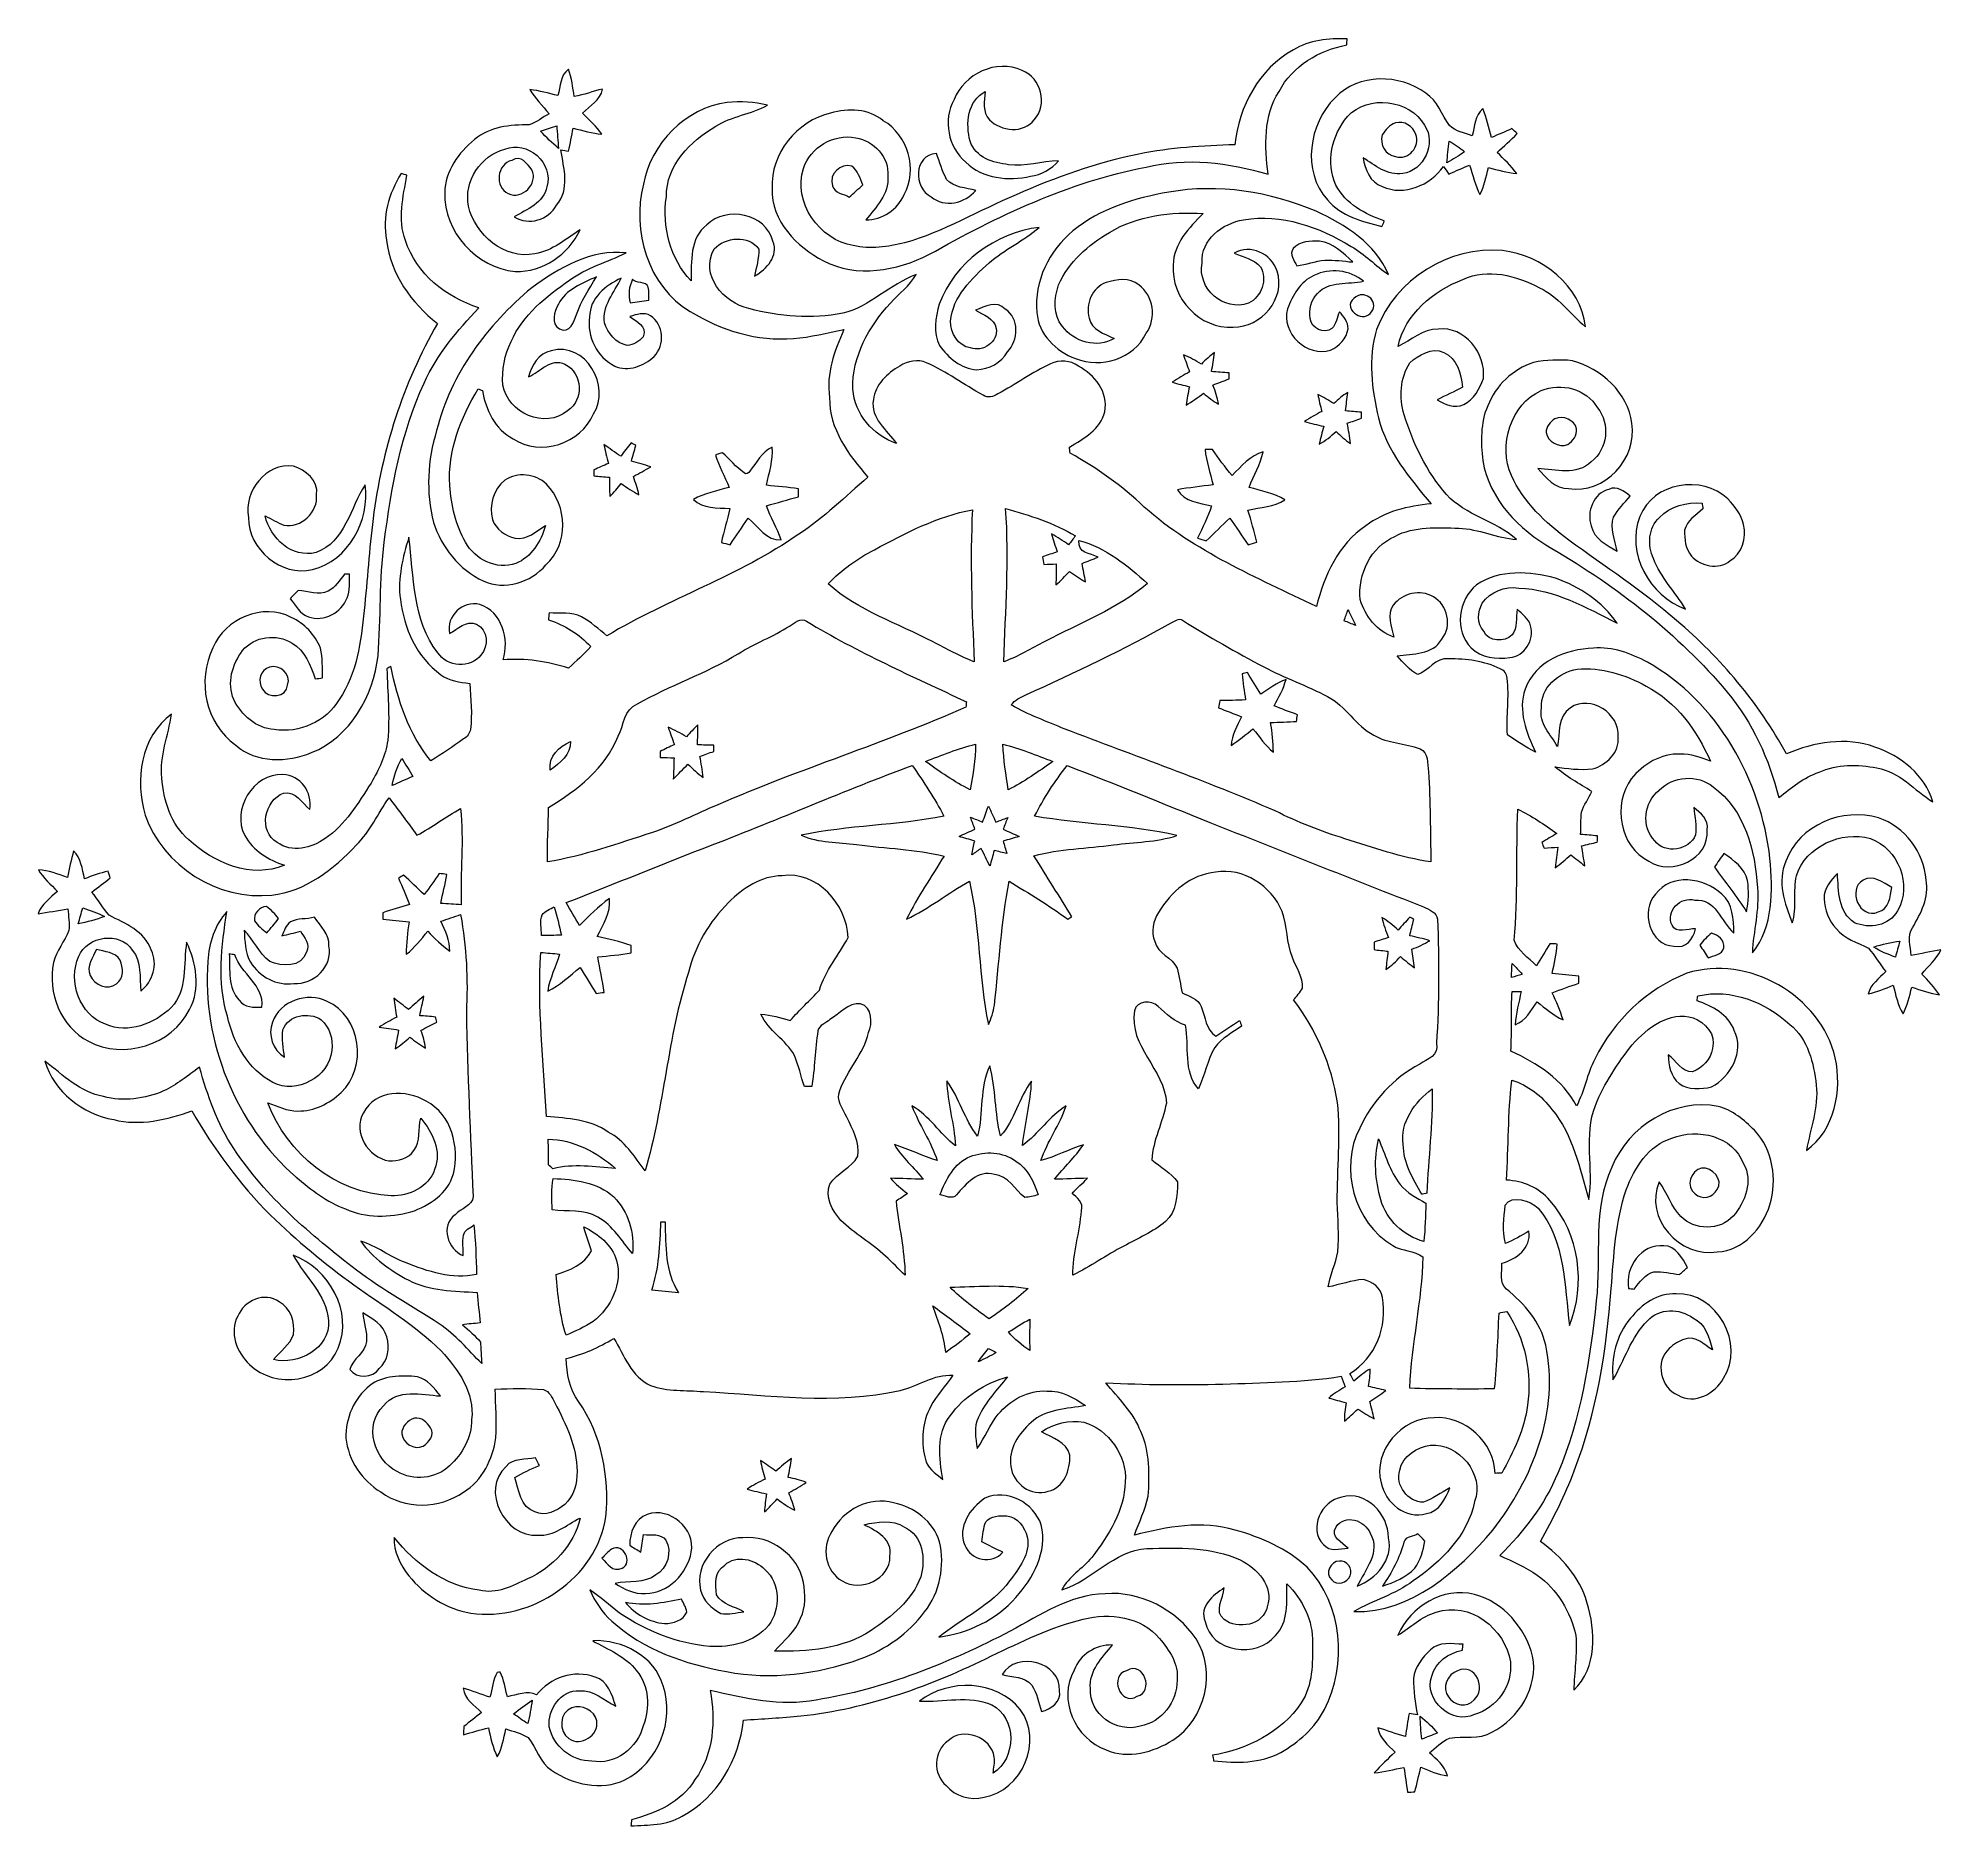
# Model space of a CAD drawing. Header units: centimetres. Extents: x -16.2 to 16.2, y -15.2 to 15.2.
import ezdxf

# ---------------------------------------------------------------- set-up
doc = ezdxf.new("R2010")
doc.units = ezdxf.units.CM
doc.header["$MEASUREMENT"] = 0
doc.layers.add('Layer 1', color=7, linetype='Continuous')

msp = doc.modelspace()

# ---------------------------------------------------------------- linework, layer by layer
at = {"layer": 'Layer 1', "lineweight": 9}
for points, knots in [([(5.17948, 15.04692), (5.45429, 15.21131), (5.78167, 15.2473), (6.096, 15.23142), (6.096, 15.23142), (6.09458, 15.20602), (6.09176, 15.15522), (6.09035, 15.12982), (6.09035, 15.12982), (5.61622, 15.04445), (5.16501, 14.77069), (4.93571, 14.33748), (4.93571, 14.33748), (4.66266, 13.92297), (4.69441, 13.39662), (4.74945, 12.92637), (4.74945, 12.92637), (4.07952, 13.12604), (3.35562, 13.2153), (2.66876, 13.04667), (2.66876, 13.04667), (1.35255, 12.79267), (0.12629, 12.212), (-1.03188, 11.55442), (-1.03188, 11.55442), (-1.5808, 11.2796), (-2.25955, 11.1526), (-2.82822, 11.44753), (-2.82822, 11.44753), (-3.2819, 11.68988), (-3.72922, 12.12451), (-3.70523, 12.68154), (-3.70523, 12.68154), (-3.73839, 13.27844), (-3.27907, 13.83266), (-2.70828, 13.96848), (-2.70828, 13.96848), (-2.40771, 14.05455), (-2.06093, 14.04538), (-1.81081, 13.8383), (-1.81081, 13.8383), (-1.39065, 13.59383), (-1.21285, 13.00433), (-1.45662, 12.57818), (-1.45662, 12.57818), (-1.56387, 12.321), (-1.83057, 12.1485), (-2.10926, 12.14708), (-2.10926, 12.14708), (-1.93746, 12.36651), (-1.70463, 12.58594), (-1.73461, 12.89321), (-1.73461, 12.89321), (-1.70286, 13.216), (-1.97344, 13.49893), (-2.28036, 13.54726), (-2.28036, 13.54726), (-2.65572, 13.62064), (-3.05259, 13.38569), (-3.17112, 13.02303), (-3.17112, 13.02303), (-3.35774, 12.454), (-2.8956, 11.79925), (-2.32128, 11.70964), (-2.32128, 11.70964), (-2.03236, 11.6352), (-1.7325, 11.69165), (-1.44745, 11.75585), (-1.44745, 11.75585), (-0.77859, 11.94141), (-0.18345, 12.3083), (0.45226, 12.57606), (0.45226, 12.57606), (1.12747, 12.86781), (1.82209, 13.13133), (2.5474, 13.26786), (2.5474, 13.26786), (3.08468, 13.3811), (3.63431, 13.40932), (4.18113, 13.42908), (4.18113, 13.42908), (4.25027, 14.07995), (4.59528, 14.72342), (5.17948, 15.04692)], [0, 0, 0, 0, 0.04545455, 0.04545455, 0.04545455, 0.04545455, 0.09090909, 0.09090909, 0.09090909, 0.09090909, 0.13636364, 0.13636364, 0.13636364, 0.13636364, 0.18181818, 0.18181818, 0.18181818, 0.18181818, 0.22727273, 0.22727273, 0.22727273, 0.22727273, 0.27272727, 0.27272727, 0.27272727, 0.27272727, 0.31818182, 0.31818182, 0.31818182, 0.31818182, 0.36363636, 0.36363636, 0.36363636, 0.36363636, 0.40909091, 0.40909091, 0.40909091, 0.40909091, 0.45454545, 0.45454545, 0.45454545, 0.45454545, 0.5, 0.5, 0.5, 0.5, 0.54545455, 0.54545455, 0.54545455, 0.54545455, 0.59090909, 0.59090909, 0.59090909, 0.59090909, 0.63636364, 0.63636364, 0.63636364, 0.63636364, 0.68181818, 0.68181818, 0.68181818, 0.68181818, 0.72727273, 0.72727273, 0.72727273, 0.72727273, 0.77272727, 0.77272727, 0.77272727, 0.77272727, 0.81818182, 0.81818182, 0.81818182, 0.81818182, 0.86363636, 0.86363636, 0.86363636, 0.86363636, 0.90909091, 0.90909091, 0.90909091, 0.90909091, 1, 1, 1, 1]), ([(-7.35648, 14.26551), (-7.31309, 14.41897), (-7.32085, 14.61335), (-7.17727, 14.71495), (-7.17727, 14.71495), (-7.11871, 14.56573), (-7.1053, 14.40521), (-7.07814, 14.24858), (-7.07814, 14.24858), (-6.91586, 14.28104), (-6.75993, 14.33819), (-6.59907, 14.3777), (-6.59907, 14.3777), (-6.62588, 14.18473), (-6.81532, 14.09512), (-6.93844, 13.96671), (-6.93844, 13.96671), (-6.82237, 13.85206), (-6.70278, 13.73952), (-6.60612, 13.60758), (-6.60612, 13.60758), (-6.77334, 13.62628), (-6.93491, 13.67038), (-7.09719, 13.71165), (-7.09719, 13.71165), (-7.12329, 13.58007), (-7.14728, 13.44848), (-7.1748, 13.31725), (-7.1748, 13.31725), (-7.21925, 13.32501), (-7.2637, 13.33312), (-7.30815, 13.34088), (-7.30815, 13.34088), (-7.25629, 13.02868), (-7.15046, 12.66637), (-7.38012, 12.39967), (-7.38012, 12.39967), (-7.51699, 12.14673), (-7.85742, 12.04125), (-8.10119, 12.20035), (-8.10119, 12.20035), (-7.89094, 12.32418), (-7.59178, 12.43672), (-7.54874, 12.71259), (-7.54874, 12.71259), (-7.4161, 13.10699), (-7.88212, 13.51939), (-8.26206, 13.35217), (-8.26206, 13.35217), (-8.67657, 13.24881), (-8.96127, 12.8036), (-8.8826, 12.38345), (-8.8826, 12.38345), (-8.76618, 11.8945), (-8.27335, 11.46199), (-7.74842, 11.56994), (-7.74842, 11.56994), (-7.44891, 11.61862), (-7.22207, 11.82182), (-6.97583, 11.97846), (-6.97583, 11.97846), (-7.17797, 11.55795), (-7.61048, 11.25103), (-8.08638, 11.26796), (-8.08638, 11.26796), (-8.74431, 11.33287), (-9.30769, 11.94388), (-9.28723, 12.61205), (-9.28723, 12.61205), (-9.27841, 12.97823), (-9.05299, 13.29291), (-8.78064, 13.51798), (-8.78064, 13.51798), (-8.521, 13.73317), (-8.16999, 13.77268), (-7.84472, 13.76739), (-7.84472, 13.76739), (-7.72231, 13.80726), (-7.6193, 13.89475), (-7.50676, 13.95789), (-7.50676, 13.95789), (-7.62071, 14.0923), (-7.74595, 14.21824), (-7.83732, 14.36994), (-7.83732, 14.36994), (-7.67398, 14.34983), (-7.51523, 14.30608), (-7.35648, 14.26551), (-7.35648, 14.26551), (-7.35648, 14.26551), (-7.35648, 14.26551), (-7.35648, 14.26551)], [0, 0, 0, 0, 0.04166667, 0.04166667, 0.04166667, 0.04166667, 0.08333333, 0.08333333, 0.08333333, 0.08333333, 0.125, 0.125, 0.125, 0.125, 0.16666667, 0.16666667, 0.16666667, 0.16666667, 0.20833333, 0.20833333, 0.20833333, 0.20833333, 0.25, 0.25, 0.25, 0.25, 0.29166667, 0.29166667, 0.29166667, 0.29166667, 0.33333333, 0.33333333, 0.33333333, 0.33333333, 0.375, 0.375, 0.375, 0.375, 0.41666667, 0.41666667, 0.41666667, 0.41666667, 0.45833333, 0.45833333, 0.45833333, 0.45833333, 0.5, 0.5, 0.5, 0.5, 0.54166667, 0.54166667, 0.54166667, 0.54166667, 0.58333333, 0.58333333, 0.58333333, 0.58333333, 0.625, 0.625, 0.625, 0.625, 0.66666667, 0.66666667, 0.66666667, 0.66666667, 0.70833333, 0.70833333, 0.70833333, 0.70833333, 0.75, 0.75, 0.75, 0.75, 0.79166667, 0.79166667, 0.79166667, 0.79166667, 0.83333333, 0.83333333, 0.83333333, 0.83333333, 0.875, 0.875, 0.875, 0.875, 0.91666667, 0.91666667, 0.91666667, 0.91666667, 1, 1, 1, 1]), ([(-0.60396, 14.19743), (-0.42898, 14.63558), (0.11606, 14.90087), (0.55774, 14.69308), (0.55774, 14.69308), (0.87912, 14.57525), (1.00012, 14.10183), (0.75953, 13.85523), (0.75953, 13.85523), (0.58631, 13.61358), (0.19155, 13.65733), (0, 13.85276), (0, 13.85276), (-0.12207, 13.98365), (-0.0942, 14.17344), (-0.07268, 14.33501), (-0.07268, 14.33501), (-0.37219, 14.18155), (-0.41099, 13.78186), (-0.3302, 13.4887), (-0.3302, 13.4887), (-0.23637, 13.20648), (0.06208, 13.11652), (0.32596, 13.0883), (0.32596, 13.0883), (0.61171, 13.05408), (0.89111, 13.14121), (1.1751, 13.15603), (1.1751, 13.15603), (1.05692, 13.01245), (0.88617, 12.91438), (0.70026, 12.89145), (0.70026, 12.89145), (0.32279, 12.80713), (-0.11572, 12.84735), (-0.40358, 13.13169), (-0.40358, 13.13169), (-0.70591, 13.38392), (-0.79869, 13.85206), (-0.60396, 14.19743)], [0, 0, 0, 0, 0.09090909, 0.09090909, 0.09090909, 0.09090909, 0.18181818, 0.18181818, 0.18181818, 0.18181818, 0.27272727, 0.27272727, 0.27272727, 0.27272727, 0.36363636, 0.36363636, 0.36363636, 0.36363636, 0.45454545, 0.45454545, 0.45454545, 0.45454545, 0.54545455, 0.54545455, 0.54545455, 0.54545455, 0.63636364, 0.63636364, 0.63636364, 0.63636364, 0.72727273, 0.72727273, 0.72727273, 0.72727273, 0.81818182, 0.81818182, 0.81818182, 0.81818182, 1, 1, 1, 1]), ([(5.88997, 14.22847), (6.28755, 14.64722), (6.98993, 14.64087), (7.43726, 14.30503), (7.43726, 14.30503), (7.6394, 14.17803), (7.70643, 13.93778), (7.84366, 13.75575), (7.84366, 13.75575), (7.94562, 13.65239), (8.09977, 13.62769), (8.23065, 13.57901), (8.23065, 13.57901), (8.27405, 13.73776), (8.27299, 13.93038), (8.40951, 14.04362), (8.40951, 14.04362), (8.47443, 13.88522), (8.50547, 13.71589), (8.55768, 13.55326), (8.55768, 13.55326), (8.6748, 13.60123), (8.79087, 13.65133), (8.90658, 13.70283), (8.90658, 13.70283), (8.9355, 13.67496), (8.96443, 13.6471), (8.99406, 13.61923), (8.99406, 13.61923), (8.88576, 13.50598), (8.76723, 13.40403), (8.654, 13.29643), (8.654, 13.29643), (8.77005, 13.18213), (8.89, 13.06925), (8.98666, 12.93731), (8.98666, 12.93731), (8.82226, 12.9553), (8.66351, 12.99869), (8.50371, 13.03926), (8.50371, 13.03926), (8.46772, 12.88227), (8.43385, 12.72317), (8.36083, 12.57853), (8.36083, 12.57853), (8.27616, 12.73587), (8.24265, 12.91296), (8.18338, 13.08018), (8.18338, 13.08018), (8.0652, 13.0315), (7.94808, 12.98105), (7.83131, 12.92919), (7.83131, 12.92919), (7.80132, 12.97223), (7.77098, 13.01492), (7.7417, 13.05796), (7.7417, 13.05796), (7.50922, 12.74116), (7.07143, 12.54008), (6.69572, 12.71823), (6.69572, 12.71823), (6.48546, 12.78596), (6.39974, 13.0061), (6.36975, 13.20612), (6.36975, 13.20612), (6.57401, 13.0756), (6.78109, 12.89885), (7.04426, 12.93554), (7.04426, 12.93554), (7.40304, 12.98458), (7.62564, 13.45413), (7.41715, 13.75928), (7.41715, 13.75928), (7.16174, 14.20201), (6.45089, 14.29338), (6.10235, 13.91027), (6.10235, 13.91027), (5.83565, 13.59418), (5.72558, 13.12498), (5.9062, 12.7401), (5.9062, 12.7401), (6.07271, 12.41872), (6.40221, 12.24269), (6.72958, 12.12909), (6.72958, 12.12909), (6.71618, 12.09734), (6.70313, 12.06524), (6.69043, 12.03314), (6.69043, 12.03314), (6.35599, 12.12027), (5.99193, 12.21305), (5.76015, 12.48822), (5.76015, 12.48822), (5.32306, 12.97893), (5.43983, 13.78538), (5.88997, 14.22847), (5.88997, 14.22847), (5.88997, 14.22847), (5.88997, 14.22847), (5.88997, 14.22847)], [0, 0, 0, 0, 0.03846154, 0.03846154, 0.03846154, 0.03846154, 0.07692308, 0.07692308, 0.07692308, 0.07692308, 0.11538462, 0.11538462, 0.11538462, 0.11538462, 0.15384615, 0.15384615, 0.15384615, 0.15384615, 0.19230769, 0.19230769, 0.19230769, 0.19230769, 0.23076923, 0.23076923, 0.23076923, 0.23076923, 0.26923077, 0.26923077, 0.26923077, 0.26923077, 0.30769231, 0.30769231, 0.30769231, 0.30769231, 0.34615385, 0.34615385, 0.34615385, 0.34615385, 0.38461538, 0.38461538, 0.38461538, 0.38461538, 0.42307692, 0.42307692, 0.42307692, 0.42307692, 0.46153846, 0.46153846, 0.46153846, 0.46153846, 0.5, 0.5, 0.5, 0.5, 0.53846154, 0.53846154, 0.53846154, 0.53846154, 0.57692308, 0.57692308, 0.57692308, 0.57692308, 0.61538462, 0.61538462, 0.61538462, 0.61538462, 0.65384615, 0.65384615, 0.65384615, 0.65384615, 0.69230769, 0.69230769, 0.69230769, 0.69230769, 0.73076923, 0.73076923, 0.73076923, 0.73076923, 0.76923077, 0.76923077, 0.76923077, 0.76923077, 0.80769231, 0.80769231, 0.80769231, 0.80769231, 0.84615385, 0.84615385, 0.84615385, 0.84615385, 0.88461538, 0.88461538, 0.88461538, 0.88461538, 0.92307692, 0.92307692, 0.92307692, 0.92307692, 1, 1, 1, 1]), ([(-4.47393, 14.14945), (-4.24322, 14.17273), (-4.00897, 14.15263), (-3.78214, 14.10535), (-3.78214, 14.10535), (-4.05836, 13.94343), (-4.39597, 13.92015), (-4.66584, 13.74235), (-4.66584, 13.74235), (-5.09905, 13.49293), (-5.51322, 13.07489), (-5.50898, 12.54078), (-5.50898, 12.54078), (-5.58377, 12.02502), (-5.44548, 11.48986), (-5.08706, 11.10533), (-5.08706, 11.10533), (-5.08106, 11.42883), (-5.11281, 11.84616), (-4.8186, 12.06171), (-4.8186, 12.06171), (-4.4891, 12.39085), (-3.80789, 12.25503), (-3.69218, 11.78478), (-3.69218, 11.78478), (-3.58952, 11.52867), (-3.79801, 11.30712), (-4.00403, 11.19), (-4.00403, 11.19), (-3.97546, 11.34134), (-3.93065, 11.49268), (-3.93383, 11.64755), (-3.93383, 11.64755), (-4.10316, 11.89979), (-4.50251, 11.85745), (-4.69301, 11.65108), (-4.69301, 11.65108), (-4.94665, 11.20305), (-4.52897, 10.7335), (-4.10034, 10.63402), (-4.10034, 10.63402), (-3.58317, 10.49714), (-3.02825, 10.45481), (-2.50014, 10.55535), (-2.50014, 10.55535), (-2.03306, 10.66859), (-1.69581, 11.05347), (-1.2506, 11.21469), (-1.2506, 11.21469), (-1.3582, 11.02172), (-1.54447, 10.89261), (-1.6891, 10.72998), (-1.6891, 10.72998), (-2.05352, 10.33134), (-2.34598, 9.81805), (-2.32975, 9.26348), (-2.32975, 9.26348), (-2.29976, 8.83237), (-1.98438, 8.47467), (-1.5868, 8.33567), (-1.5868, 8.33567), (-1.75119, 8.56498), (-2.03342, 8.76395), (-1.97979, 9.0825), (-1.97979, 9.0825), (-1.95051, 9.33968), (-1.74237, 9.53334), (-1.52789, 9.65365), (-1.52789, 9.65365), (-1.39842, 9.74537), (-1.2192, 9.77642), (-1.07139, 9.7115), (-1.07139, 9.7115), (-0.73343, 9.55805), (-0.43251, 9.33861), (-0.11078, 9.15623), (-0.11078, 9.15623), (-0.03034, 9.10367), (0.06596, 9.13542), (0.14252, 9.1788), (0.14252, 9.1788), (0.4452, 9.34462), (0.72778, 9.54711), (1.0414, 9.69422), (1.0414, 9.69422), (1.19168, 9.76231), (1.37936, 9.75525), (1.51482, 9.65506), (1.51482, 9.65506), (1.79175, 9.50478), (2.03235, 9.21056), (1.96426, 8.87578), (1.96426, 8.87578), (1.89088, 8.57449), (1.60937, 8.41963), (1.36419, 8.27464), (1.36419, 8.27464), (1.3663, 8.24854), (1.37018, 8.19668), (1.3723, 8.17093), (1.3723, 8.17093), (1.82809, 7.91446), (2.26553, 7.61742), (2.63877, 7.24912), (2.63877, 7.24912), (3.49391, 6.49241), (4.55683, 6.04791), (5.57283, 5.55508), (5.57283, 5.55508), (5.71147, 6.07825), (5.94254, 6.62505), (6.41491, 6.9295), (6.41491, 6.9295), (6.7317, 7.1768), (7.13457, 7.26781), (7.52686, 7.30556), (7.52686, 7.30556), (7.16174, 7.74653), (6.77862, 8.20373), (6.63045, 8.76959), (6.63045, 8.76959), (6.5158, 9.26066), (6.45371, 9.78665), (6.59659, 10.27771), (6.59659, 10.27771), (6.91479, 11.1272), (7.83625, 11.71105), (8.74289, 11.62356), (8.74289, 11.62356), (9.42057, 11.55089), (10.07603, 11.02384), (10.16001, 10.32499), (10.16001, 10.32499), (9.89894, 10.54583), (9.69362, 10.83722), (9.37789, 10.98891), (9.37789, 10.98891), (8.98666, 11.19388), (8.49065, 11.33428), (8.07085, 11.1325), (8.07085, 11.1325), (7.56179, 10.93565), (7.08271, 10.54371), (6.96524, 9.98844), (6.96524, 9.98844), (7.19066, 10.09356), (7.38575, 10.28618), (7.64963, 10.28301), (7.64963, 10.28301), (8.09977, 10.34298), (8.46948, 9.86708), (8.41869, 9.44198), (8.41869, 9.44198), (8.35977, 9.26736), (8.25535, 9.08356), (8.0839, 8.99995), (8.0839, 8.99995), (7.92409, 8.92975), (7.76499, 8.9943), (7.63375, 9.0818), (7.63375, 9.0818), (7.77628, 9.15165), (7.92303, 9.21797), (8.06167, 9.29735), (8.06167, 9.29735), (8.04509, 9.52452), (7.9696, 9.78312), (7.74523, 9.8879), (7.74523, 9.8879), (7.53709, 9.98102), (7.31555, 9.84239), (7.16526, 9.70868), (7.16526, 9.70868), (6.99523, 9.44975), (6.98288, 9.11531), (7.06755, 8.82392), (7.06755, 8.82392), (7.22524, 8.33391), (7.44855, 7.85166), (7.79145, 7.46325), (7.79145, 7.46325), (8.11812, 7.10413), (8.62788, 7.01946), (8.98454, 6.7002), (8.98454, 6.7002), (8.64764, 6.71854), (8.33826, 6.88258), (8.00029, 6.89034), (8.00029, 6.89034), (7.63693, 6.90022), (7.24182, 6.92985), (6.91021, 6.75135), (6.91021, 6.75135), (6.5024, 6.57461), (6.27238, 6.10435), (6.32071, 5.67361), (6.32071, 5.67361), (6.40115, 5.38963), (6.60929, 5.13245), (6.89363, 5.03544), (6.89363, 5.03544), (6.85376, 5.20971), (6.76204, 5.41926), (6.88269, 5.58013), (6.88269, 5.58013), (7.03791, 5.77874), (7.34659, 5.85706), (7.56637, 5.72088), (7.56637, 5.72088), (7.81014, 5.58471), (7.89481, 5.21747), (7.7096, 4.99981), (7.7096, 4.99981), (7.56179, 4.7264), (7.21042, 4.75498), (6.95219, 4.71441), (6.95219, 4.71441), (7.0559, 4.59729), (7.16174, 4.47346), (7.29932, 4.39515), (7.29932, 4.39515), (7.48841, 4.4523), (7.59812, 4.68725), (7.82849, 4.66396), (7.82849, 4.66396), (8.12482, 4.66643), (8.43526, 4.62516), (8.70514, 4.49392), (8.70514, 4.49392), (8.77781, 4.47417), (8.81485, 4.40326), (8.82367, 4.33447), (8.82367, 4.33447), (8.86637, 4.01273), (8.80568, 3.68959), (8.83038, 3.36715), (8.83038, 3.36715), (8.98595, 3.26449), (9.14082, 3.1569), (9.30839, 3.07258), (9.30839, 3.07258), (9.15035, 3.40137), (9.00606, 3.78555), (9.12918, 4.14573), (9.12918, 4.14573), (9.30028, 4.62092), (9.82768, 4.83153), (10.29547, 4.84458), (10.29547, 4.84458), (10.61897, 4.87633), (10.93224, 4.75392), (11.21481, 4.60717), (11.21481, 4.60717), (12.41461, 3.92772), (13.15332, 2.6055), (13.30502, 1.25754), (13.30502, 1.25754), (13.35088, 0.72026), (13.36993, 0.09584), (13.00481, -0.34619), (13.00481, -0.34619), (13.01786, 0.02282), (13.12898, 0.38724), (13.08947, 0.75871), (13.08947, 0.75871), (13.05772, 1.39124), (12.87463, 2.09115), (12.33629, 2.48062), (12.33629, 2.48062), (12.07312, 2.7004), (11.6519, 2.66548), (11.41519, 2.42347), (11.41519, 2.42347), (11.15696, 2.22274), (11.10651, 1.79729), (11.34111, 1.55811), (11.34111, 1.55811), (11.51679, 1.33127), (11.93166, 1.3923), (12.03326, 1.66253), (12.03326, 1.66253), (12.05619, 1.81881), (12.02232, 1.97509), (12.00468, 2.12996), (12.00468, 2.12996), (12.12074, 2.03365), (12.27173, 1.92358), (12.23187, 1.74578), (12.23187, 1.74578), (12.28055, 1.25048), (11.62756, 0.95556), (11.24233, 1.21203), (11.24233, 1.21203), (10.73715, 1.4625), (10.6225, 2.18147), (10.93964, 2.6182), (10.93964, 2.6182), (11.14073, 2.86621), (11.44694, 3.0553), (11.77537, 3.03907), (11.77537, 3.03907), (11.95423, 3.04295), (12.12251, 2.98015), (12.28831, 2.92159), (12.28831, 2.92159), (12.06007, 3.44159), (11.70517, 3.9316), (11.19294, 4.19971), (11.19294, 4.19971), (10.83628, 4.39444), (10.4274, 4.52673), (10.01747, 4.48898), (10.01747, 4.48898), (9.70491, 4.43042), (9.38354, 4.1729), (9.4114, 3.82576), (9.4114, 3.82576), (9.35778, 3.56682), (9.56909, 3.37103), (9.6848, 3.16713), (9.6848, 3.16713), (9.72537, 3.39925), (9.67282, 3.67618), (9.90353, 3.82964), (9.90353, 3.82964), (10.24714, 4.05718), (10.74879, 3.73228), (10.71739, 3.33328), (10.71739, 3.33328), (10.74279, 3.07258), (10.51807, 2.84716), (10.27923, 2.78613), (10.27923, 2.78613), (10.06298, 2.76284), (9.84955, 2.79283), (9.63683, 2.82352), (9.63683, 2.82352), (9.82909, 2.65736), (10.05382, 2.53495), (10.26971, 2.4023), (10.26971, 2.4023), (10.2115, 2.28342), (10.13495, 2.17265), (10.08979, 2.04776), (10.08979, 2.04776), (10.07815, 1.92253), (10.08626, 1.79623), (10.07709, 1.671), (10.07709, 1.671), (10.1727, 1.66182), (10.26795, 1.65406), (10.36355, 1.64348), (10.36355, 1.64348), (10.3632, 1.61702), (10.36214, 1.5641), (10.36178, 1.53765), (10.36178, 1.53765), (10.27288, 1.51648), (10.18117, 1.49743), (10.09438, 1.47485), (10.09438, 1.47485), (10.11343, 1.36196), (10.13002, 1.25084), (10.14765, 1.13654), (10.14765, 1.13654), (10.06687, 1.19863), (9.98713, 1.26107), (9.90741, 1.32351), (9.90741, 1.32351), (9.8245, 1.24449), (9.73843, 1.16793), (9.64388, 1.10302), (9.64388, 1.10302), (9.65623, 1.21979), (9.67704, 1.33586), (9.68905, 1.45298), (9.68905, 1.45298), (9.61107, 1.44839), (9.53346, 1.4424), (9.4562, 1.4364), (9.4562, 1.4364), (9.44174, 1.4685), (9.42763, 1.50025), (9.41387, 1.532), (9.41387, 1.532), (9.49889, 1.58386), (9.58498, 1.63466), (9.67, 1.68722), (9.67, 1.68722), (9.45938, 1.84068), (9.24101, 1.98461), (9.00712, 2.10033), (9.00712, 2.10033), (8.97326, 1.35597), (9.0117, 0.60913), (8.94432, -0.13311), (8.94432, -0.13311), (9.00254, -0.32008), (9.19233, -0.43332), (9.32569, -0.56809), (9.32569, -0.56809), (9.40364, -0.44532), (9.47666, -0.31938), (9.55251, -0.1952), (9.55251, -0.1952), (9.58426, -0.1959), (9.64776, -0.19767), (9.67951, -0.19837), (9.67951, -0.19837), (9.66716, -0.36841), (9.62449, -0.53422), (9.59239, -0.70144), (9.59239, -0.70144), (9.74336, -0.7166), (9.89647, -0.73177), (10.04887, -0.74941), (10.04887, -0.74941), (10.04816, -0.77869), (10.04711, -0.83725), (10.04675, -0.86654), (10.04675, -0.86654), (9.89471, -0.9198), (9.7416, -0.96955), (9.59239, -1.02952), (9.59239, -1.02952), (9.66223, -1.18051), (9.72961, -1.33326), (9.77759, -1.49342), (9.77759, -1.49342), (9.61319, -1.41546), (9.47525, -1.29551), (9.33344, -1.18439), (9.33344, -1.18439), (9.23255, -1.33538), (9.13765, -1.50542), (8.95949, -1.57421), (8.95949, -1.57421), (8.97819, -1.3823), (9.02264, -1.19462), (9.06286, -1.00694), (9.06286, -1.00694), (9.01136, -1.00659), (8.95985, -1.00659), (8.90905, -1.00694), (8.90905, -1.00694), (8.88294, -1.34525), (8.90693, -1.68498), (8.88929, -2.024), (8.88929, -2.024), (9.33555, -2.23284), (9.76982, -2.50907), (10.00795, -2.9571), (10.00795, -2.9571), (10.14377, -2.70451), (10.18398, -2.41417), (10.31839, -2.16088), (10.31839, -2.16088), (10.64331, -1.50542), (11.20282, -0.96425), (11.88756, -0.69826), (11.88756, -0.69826), (12.93002, -0.36383), (14.16756, -1.07891), (14.41839, -2.139), (14.41839, -2.139), (14.53586, -2.69322), (14.41274, -3.36738), (13.92838, -3.71627), (13.92838, -3.71627), (13.99047, -3.34621), (14.13722, -2.98602), (14.09348, -2.60467), (14.09348, -2.60467), (14.05009, -2.22932), (13.95484, -1.82045), (13.64616, -1.57033), (13.64616, -1.57033), (13.22459, -1.1925), (12.64462, -0.95191), (12.07453, -1.08243), (12.07453, -1.08243), (12.07136, -1.1029), (12.06465, -1.14452), (12.06112, -1.16534), (12.06112, -1.16534), (12.32183, -1.25635), (12.59735, -1.39676), (12.69542, -1.6751), (12.69542, -1.6751), (12.87675, -2.03352), (12.63298, -2.46109), (12.30948, -2.63466), (12.30948, -2.63466), (12.12992, -2.6777), (11.91402, -2.6851), (11.75421, -2.57927), (11.75421, -2.57927), (11.61521, -2.45933), (11.57147, -2.26565), (11.57182, -2.08891), (11.57182, -2.08891), (11.70482, -2.18592), (11.80254, -2.38277), (11.98316, -2.3796), (11.98316, -2.3796), (12.14932, -2.31434), (12.30066, -2.16194), (12.32359, -1.97849), (12.32359, -1.97849), (12.39732, -1.74284), (12.19694, -1.53822), (11.99798, -1.45497), (11.99798, -1.45497), (11.58558, -1.33785), (11.21411, -1.62712), (10.95834, -1.9164), (10.95834, -1.9164), (10.70857, -2.23284), (10.48102, -2.57327), (10.33003, -2.94898), (10.33003, -2.94898), (10.12825, -3.46263), (10.30359, -4.02638), (10.2175, -4.55695), (10.2175, -4.55695), (10.06546, -4.0246), (9.94868, -3.45698), (9.58744, -3.01742), (9.58744, -3.01742), (9.41669, -2.78353), (9.17645, -2.60996), (8.9034, -2.51754), (8.9034, -2.51754), (8.8399, -3.08445), (8.84591, -3.65525), (8.81344, -4.22427), (8.81344, -4.22427), (9.09461, -4.23486), (9.36766, -4.35481), (9.5511, -4.5707), (9.5511, -4.5707), (10.06192, -5.14044), (10.1667, -6.00193), (9.88765, -6.70466), (9.88765, -6.70466), (9.7991, -6.02416), (9.81992, -5.25651), (9.35178, -4.69947), (9.35178, -4.69947), (9.21702, -4.57529), (8.90905, -4.46346), (8.79263, -4.65325), (8.79263, -4.65325), (8.77146, -4.86739), (8.73618, -5.0907), (8.79617, -5.30237), (8.79617, -5.30237), (8.93691, -5.24804), (9.06497, -5.16795), (9.19656, -5.09528), (9.19656, -5.09528), (9.23466, -5.3881), (8.98136, -5.57225), (8.73442, -5.64139), (8.73442, -5.64139), (8.74359, -5.78462), (8.67974, -5.97512), (8.81203, -6.08413), (8.81203, -6.08413), (9.11436, -6.33248), (9.398, -6.64116), (9.48161, -7.03522), (9.48161, -7.03522), (9.72255, -8.15423), (9.26429, -9.31593), (8.57991, -10.19187), (8.57991, -10.19187), (7.97983, -10.89108), (7.1956, -11.60193), (6.21241, -11.58111), (6.21241, -11.58111), (6.53979, -11.38814), (6.91656, -11.28831), (7.22206, -11.05688), (7.22206, -11.05688), (7.69831, -10.73021), (8.14705, -10.29136), (8.26946, -9.70538), (8.26946, -9.70538), (8.44338, -9.24149), (8.00205, -8.70244), (7.5184, -8.74442), (7.5184, -8.74442), (7.28944, -8.77794), (7.03826, -8.92575), (6.99346, -9.17023), (6.99346, -9.17023), (6.90844, -9.42599), (7.1374, -9.71774), (7.3981, -9.71702), (7.3981, -9.71702), (7.55896, -9.65812), (7.69761, -9.55334), (7.84718, -9.47115), (7.84718, -9.47115), (7.77416, -9.65635), (7.66656, -9.87613), (7.44925, -9.91036), (7.44925, -9.91036), (7.09894, -10.0176), (6.74264, -9.72232), (6.67631, -9.38753), (6.67631, -9.38753), (6.52885, -8.83615), (7.02945, -8.271), (7.57907, -8.27453), (7.57907, -8.27453), (8.10895, -8.23677), (8.59966, -8.69468), (8.61836, -9.22349), (8.61836, -9.22349), (8.65575, -9.22244), (8.69351, -9.22138), (8.73161, -9.22068), (8.73161, -9.22068), (8.93093, -8.85802), (9.11754, -8.47737), (9.17258, -8.06286), (9.17258, -8.06286), (9.25371, -7.51111), (9.12953, -6.92868), (8.81874, -6.46442), (8.81874, -6.46442), (8.77428, -6.47254), (8.7302, -6.481), (8.68644, -6.48982), (8.68644, -6.48982), (8.66739, -6.91986), (8.65222, -7.35025), (8.60989, -7.77886), (8.60989, -7.77886), (8.12588, -7.78064), (7.64187, -7.78275), (7.15856, -7.76688), (7.15856, -7.76688), (7.19066, -7.01687), (7.37093, -6.27992), (7.38646, -5.52991), (7.38646, -5.52991), (7.23617, -5.42443), (7.03262, -5.4329), (6.87387, -5.34012), (6.87387, -5.34012), (6.21241, -4.94958), (5.95841, -4.01578), (6.31084, -3.33774), (6.31084, -3.33774), (6.52356, -2.87878), (6.88586, -2.48437), (7.33319, -2.24484), (7.33319, -2.24484), (7.46477, -2.16264), (7.66762, -2.09738), (7.61753, -1.88994), (7.61753, -1.88994), (7.67185, -1.18686), (7.6581, -0.47883), (7.63905, 0.22531), (7.63905, 0.22531), (7.61964, 0.34243), (7.49053, 0.38935), (7.39669, 0.43451), (7.39669, 0.43451), (6.18207, 0.91252), (4.96852, 1.39265), (3.75567, 1.87455), (3.75567, 1.87455), (2.94534, 2.19946), (2.13924, 2.53424), (1.32256, 2.84222), (1.32256, 2.84222), (1.11054, 2.57411), (0.92357, 2.28448), (0.7694, 1.97897), (0.7694, 1.97897), (1.57409, 1.84209), (2.39641, 1.83292), (3.19405, 1.65124), (3.19405, 1.65124), (2.84621, 1.53447), (2.47403, 1.54364), (2.11455, 1.49143), (2.11455, 1.49143), (1.66264, 1.42934), (1.19979, 1.42899), (0.75847, 1.30411), (0.75847, 1.30411), (0.97331, 0.95838), (1.18991, 0.61337), (1.40511, 0.26765), (1.40511, 0.26765), (1.38712, 0.25777), (1.35184, 0.23766), (1.33385, 0.22743), (1.33385, 0.22743), (1.01141, 0.45815), (0.67345, 0.66593), (0.33478, 0.87125), (0.33478, 0.87125), (0.20143, 0.17381), (0.16298, -0.53775), (0.08466, -1.2426), (0.08466, -1.2426), (0.06244, -1.35443), (0.03351, -1.46732), (-0.0187, -1.56962), (-0.0187, -1.56962), (-0.19015, -0.76529), (-0.15629, 0.07291), (-0.3429, 0.87513), (-0.3429, 0.87513), (-0.7045, 0.6677), (-1.03541, 0.40488), (-1.41288, 0.22637), (-1.41288, 0.22637), (-1.22838, 0.60067), (-0.99096, 0.94533), (-0.7747, 1.30128), (-0.7747, 1.30128), (-1.26365, 1.41805), (-1.76848, 1.4304), (-2.26484, 1.49708), (-2.26484, 1.49708), (-2.58057, 1.53482), (-2.91289, 1.52565), (-3.20958, 1.65547), (-3.20958, 1.65547), (-2.40736, 1.82586), (-1.57974, 1.82163), (-0.77576, 1.98109), (-0.77576, 1.98109), (-0.93592, 2.28095), (-1.12149, 2.5667), (-1.31622, 2.84504), (-1.31622, 2.84504), (-2.46522, 2.42488), (-3.58352, 1.92676), (-4.72758, 1.49249), (-4.72758, 1.49249), (-5.55978, 1.17146), (-6.38387, 0.82997), (-7.21537, 0.50648), (-7.21537, 0.50648), (-7.14199, 0.3763), (-7.06826, 0.24577), (-6.991, 0.11771), (-6.991, 0.11771), (-6.82449, 0.274), (-6.66927, 0.44474), (-6.48018, 0.57492), (-6.48018, 0.57492), (-6.44949, 0.33714), (-6.58707, 0.13324), (-6.6855, -0.07032), (-6.6855, -0.07032), (-6.49147, -0.11371), (-6.29815, -0.16063), (-6.10906, -0.22166), (-6.10906, -0.22166), (-6.1087, -0.25411), (-6.10835, -0.31902), (-6.108, -0.35113), (-6.108, -0.35113), (-6.29568, -0.3857), (-6.48688, -0.3984), (-6.67632, -0.4171), (-6.67632, -0.4171), (-6.64034, -0.61889), (-6.59871, -0.81962), (-6.56908, -1.02282), (-6.56908, -1.02282), (-6.61459, -1.02952), (-6.6601, -1.03622), (-6.7056, -1.04328), (-6.7056, -1.04328), (-6.79592, -0.89546), (-6.88658, -0.74835), (-6.97548, -0.59984), (-6.97548, -0.59984), (-7.16069, -0.73319), (-7.31909, -0.90957), (-7.53146, -1.0013), (-7.53146, -1.0013), (-7.49583, -0.78187), (-7.39458, -0.58184), (-7.32932, -0.37088), (-7.32932, -0.37088), (-7.43621, -0.35995), (-7.54345, -0.35042), (-7.65034, -0.34266), (-7.65034, -0.34266), (-7.70502, -1.27717), (-7.60801, -2.20885), (-7.55227, -3.14054), (-7.55227, -3.14054), (-7.19279, -3.1677), (-6.80474, -3.19346), (-6.49817, -3.40477), (-6.49817, -3.40477), (-6.21877, -3.548), (-6.05579, -3.82459), (-5.87164, -4.06624), (-5.87164, -4.06624), (-5.54179, -2.95886), (-5.48993, -1.78587), (-5.13151, -0.68485), (-5.13151, -0.68485), (-5.02215, -0.2333), (-4.77944, 0.18263), (-4.44783, 0.50683), (-4.44783, 0.50683), (-4.20794, 0.75413), (-3.89009, 0.96332), (-3.53378, 0.96473), (-3.53378, 0.96473), (-2.94429, 1.0554), (-2.42676, 0.47296), (-2.40948, -0.08584), (-2.40948, -0.08584), (-2.57034, -0.3864), (-2.80247, -0.6524), (-2.89843, -0.98613), (-2.89843, -0.98613), (-3.06247, -1.15722), (-3.23568, -1.32409), (-3.39549, -1.50189), (-3.39549, -1.50189), (-3.55883, -1.45285), (-3.72534, -1.41158), (-3.89538, -1.395), (-3.89538, -1.395), (-3.76802, -1.67898), (-3.47345, -1.82997), (-3.32423, -2.09738), (-3.32423, -2.09738), (-3.25226, -2.26883), (-3.21769, -2.45439), (-3.15454, -2.62972), (-3.15454, -2.62972), (-3.1235, -2.62937), (-3.06176, -2.62866), (-3.03107, -2.62831), (-3.03107, -2.62831), (-2.97251, -2.31504), (-2.97957, -1.99331), (-2.92453, -1.67969), (-2.92453, -1.67969), (-2.90407, -1.58056), (-2.78413, -1.54528), (-2.71922, -1.48742), (-2.71922, -1.48742), (-2.55412, -1.38547), (-2.41442, -1.19956), (-2.19675, -1.21755), (-2.19675, -1.21755), (-1.99743, -1.2747), (-1.99285, -1.55269), (-2.06023, -1.70862), (-2.06023, -1.70862), (-2.14736, -2.07304), (-2.42606, -2.34855), (-2.55306, -2.69569), (-2.55306, -2.69569), (-2.62114, -2.85726), (-2.49767, -3.01001), (-2.43417, -3.15042), (-2.43417, -3.15042), (-2.32763, -3.35397), (-2.21721, -3.58151), (-2.24297, -3.81682), (-2.24297, -3.81682), (-2.35092, -4.01684), (-2.59998, -4.09798), (-2.71992, -4.2906), (-2.71992, -4.2906), (-2.81623, -4.50721), (-2.67159, -4.7485), (-2.53648, -4.91078), (-2.53648, -4.91078), (-2.30082, -5.13797), (-2.00978, -5.29743), (-1.7706, -5.52039), (-1.7706, -5.52039), (-1.657, -5.62481), (-1.55223, -5.73946), (-1.43793, -5.84353), (-1.43793, -5.84353), (-1.44957, -5.41914), (-1.54517, -5.00427), (-1.59385, -4.58375), (-1.59385, -4.58375), (-1.52789, -4.54072), (-1.46262, -4.49697), (-1.39842, -4.45147), (-1.39842, -4.45147), (-1.50072, -4.37138), (-1.60162, -4.28919), (-1.6884, -4.19288), (-1.6884, -4.19288), (-1.50107, -4.19499), (-1.31445, -4.20452), (-1.12642, -4.21052), (-1.12642, -4.21052), (-1.28694, -4.01014), (-1.48908, -3.84257), (-1.61961, -3.61926), (-1.61961, -3.61926), (-1.37302, -3.7004), (-1.13771, -3.81152), (-0.89077, -3.8916), (-0.89077, -3.8916), (-0.99801, -3.56317), (-1.20192, -3.27883), (-1.32257, -2.95745), (-1.32257, -2.95745), (-1.02659, -3.12714), (-0.8442, -3.43052), (-0.58103, -3.6415), (-0.58103, -3.6415), (-0.59832, -3.26648), (-0.71861, -2.90524), (-0.72849, -2.52988), (-0.72849, -2.52988), (-0.51189, -2.82057), (-0.42934, -3.18958), (-0.20285, -3.4725), (-0.20285, -3.4725), (-0.10125, -3.0788), (-0.17569, -2.64912), (0.00458, -2.27624), (0.00458, -2.27624), (0.11324, -2.66676), (0.08784, -3.07916), (0.18732, -3.47145), (0.18732, -3.47145), (0.42827, -3.20016), (0.50129, -2.8248), (0.71543, -2.53412), (0.71543, -2.53412), (0.70731, -2.90665), (0.59619, -3.26578), (0.56409, -3.63584), (0.56409, -3.63584), (0.83326, -3.43264), (1.02164, -3.13666), (1.3081, -2.95604), (1.3081, -2.95604), (1.19556, -3.282), (0.98707, -3.56458), (0.8763, -3.89125), (0.8763, -3.89125), (1.12571, -3.81964), (1.35784, -3.7004), (1.60408, -3.61961), (1.60408, -3.61961), (1.45767, -3.83199), (1.26788, -4.00802), (1.10878, -4.20982), (1.10878, -4.20982), (1.2954, -4.20487), (1.48378, -4.19746), (1.6711, -4.19288), (1.6711, -4.19288), (1.58644, -4.2786), (1.49613, -4.35798), (1.40899, -4.44088), (1.40899, -4.44088), (1.4866, -4.52837), (1.61254, -4.60069), (1.56633, -4.74603), (1.56633, -4.74603), (1.54093, -5.11504), (1.4224, -5.47382), (1.41922, -5.846), (1.41922, -5.846), (1.71838, -5.69819), (1.99248, -5.50522), (2.28776, -5.34964), (2.28776, -5.34964), (2.52835, -5.21593), (2.7887, -5.1101), (2.99931, -4.92912), (2.99931, -4.92912), (3.19193, -4.76755), (3.20181, -4.48603), (3.20428, -4.25567), (3.20428, -4.25567), (3.08821, -4.09833), (2.91711, -3.99638), (2.76542, -3.87926), (2.76542, -3.87926), (2.788, -3.54165), (2.95345, -3.23755), (3.01589, -2.90947), (3.01589, -2.90947), (2.98908, -2.33409), (2.36396, -1.94215), (2.47332, -1.33679), (2.47332, -1.33679), (2.51354, -1.15793), (2.75942, -1.14876), (2.87478, -1.26306), (2.87478, -1.26306), (3.01519, -1.39112), (3.15418, -1.52694), (3.34115, -1.58409), (3.34115, -1.58409), (3.40712, -1.94251), (3.30129, -2.37501), (3.56093, -2.66958), (3.56093, -2.66958), (3.66747, -2.43851), (3.71475, -2.1824), (3.84069, -1.96015), (3.84069, -1.96015), (3.95887, -1.80245), (4.14125, -1.7125), (4.29789, -1.59784), (4.29789, -1.59784), (4.28626, -1.56504), (4.27496, -1.53258), (4.26367, -1.50012), (4.26367, -1.50012), (4.1282, -1.59079), (3.99274, -1.68075), (3.85622, -1.76929), (3.85622, -1.76929), (3.6837, -1.65429), (3.683, -1.44015), (3.60785, -1.26623), (3.60785, -1.26623), (3.55282, -1.13006), (3.40183, -1.08879), (3.28189, -1.03058), (3.28189, -1.03058), (3.25472, -0.89088), (3.23567, -0.74871), (3.20004, -0.61183), (3.20004, -0.61183), (3.11467, -0.42521), (2.86843, -0.36559), (2.81622, -0.15816), (2.81622, -0.15816), (2.74708, 0.00694), (2.78729, 0.19356), (2.88219, 0.3375), (2.88219, 0.3375), (3.08468, 0.68992), (3.43605, 0.98767), (3.85374, 1.02471), (3.85374, 1.02471), (4.32928, 1.11502), (4.80518, 0.78588), (4.98898, 0.35796), (4.98898, 0.35796), (5.08423, 0.10501), (5.06024, -0.17721), (5.16396, -0.42874), (5.16396, -0.42874), (5.22534, -0.60054), (5.35199, -0.75788), (5.33364, -0.9512), (5.33364, -0.9512), (5.29554, -1.0267), (5.23592, -1.08737), (5.18301, -1.15229), (5.18301, -1.15229), (5.57388, -1.66099), (5.83141, -2.2653), (5.9316, -2.89889), (5.9316, -2.89889), (5.98875, -3.46615), (5.92772, -4.03589), (5.92878, -4.60457), (5.92878, -4.60457), (5.93619, -4.88432), (5.96335, -5.16443), (5.9383, -5.4449), (5.9383, -5.4449), (5.90197, -5.64951), (5.80883, -5.84001), (5.7725, -6.04532), (5.7725, -6.04532), (5.97393, -6.00758), (6.16902, -5.9342), (6.37363, -5.91691), (6.37363, -5.91691), (6.52039, -5.96066), (6.6809, -6.05414), (6.69678, -6.2263), (6.69678, -6.2263), (6.7952, -6.71066), (6.57577, -7.26558), (6.14045, -7.51817), (6.14045, -7.51817), (6.16479, -7.56191), (6.18878, -7.60531), (6.21312, -7.6494), (6.21312, -7.6494), (6.30272, -7.57814), (6.38704, -7.49877), (6.48899, -7.44444), (6.48899, -7.44444), (6.49499, -7.54463), (6.47382, -7.64305), (6.4583, -7.74113), (6.4583, -7.74113), (6.55672, -7.76406), (6.65444, -7.78522), (6.75498, -7.80992), (6.75498, -7.80992), (6.66961, -7.88047), (6.57718, -7.94115), (6.48405, -8.00077), (6.48405, -8.00077), (6.50839, -8.09743), (6.53344, -8.19374), (6.55531, -8.29111), (6.55531, -8.29111), (6.46041, -8.24101), (6.3701, -8.18386), (6.27944, -8.12742), (6.27944, -8.12742), (6.20571, -8.19867), (6.13057, -8.26923), (6.04943, -8.33238), (6.04943, -8.33238), (6.04978, -8.2269), (6.06248, -8.12283), (6.0773, -8.01876), (6.0773, -8.01876), (5.97711, -7.99053), (5.88151, -7.96796), (5.78343, -7.93903), (5.78343, -7.93903), (5.86845, -7.86529), (5.9637, -7.80462), (6.06248, -7.75099), (6.06248, -7.75099), (6.04026, -7.68962), (6.01768, -7.62894), (5.9951, -7.56826), (5.9951, -7.56826), (5.3287, -7.67445), (4.65244, -7.6762), (3.98003, -7.70303), (3.98003, -7.70303), (3.31328, -7.71819), (2.64653, -7.71326), (1.98084, -7.68045), (1.98084, -7.68045), (2.19815, -7.94327), (2.45568, -8.18492), (2.5788, -8.51124), (2.5788, -8.51124), (2.73755, -8.8552), (2.73014, -9.24361), (2.70545, -9.61367), (2.70545, -9.61367), (2.65218, -9.84192), (2.55375, -10.05746), (2.47085, -10.27619), (2.47085, -10.27619), (3.02824, -10.13366), (3.62267, -10.02289), (4.18782, -10.1894), (4.18782, -10.1894), (4.63161, -10.3164), (5.07153, -10.50761), (5.41372, -10.82511), (5.41372, -10.82511), (6.02509, -11.45517), (6.09882, -12.48316), (5.709, -13.24799), (5.709, -13.24799), (5.54919, -13.5669), (5.26838, -13.80643), (4.96534, -13.98388), (4.96534, -13.98388), (4.61645, -14.17121), (4.2037, -14.16521), (3.82093, -14.12429), (3.82093, -14.12429), (3.81599, -14.10065), (3.80647, -14.05373), (3.80153, -14.0301), (3.80153, -14.0301), (4.3889, -13.92779), (4.97875, -13.64416), (5.31353, -13.13439), (5.31353, -13.13439), (5.51568, -12.83735), (5.5065, -12.46129), (5.50403, -12.11769), (5.50403, -12.11769), (5.52097, -11.73598), (5.33294, -11.37227), (5.06976, -11.10663), (5.06976, -11.10663), (5.06237, -11.4019), (5.10681, -11.76068), (4.87291, -11.98822), (4.87291, -11.98822), (4.56565, -12.38333), (3.77154, -12.27749), (3.67841, -11.75045), (3.67841, -11.75045), (3.56728, -11.48586), (3.81141, -11.30348), (4.00156, -11.17753), (4.00156, -11.17753), (3.98392, -11.34793), (3.82446, -11.58393), (3.99767, -11.7127), (3.99767, -11.7127), (4.22663, -11.8965), (4.67571, -11.81253), (4.73533, -11.49644), (4.73533, -11.49644), (4.85282, -11.15072), (4.56212, -10.83428), (4.27143, -10.69917), (4.27143, -10.69917), (3.77683, -10.4748), (3.21415, -10.49103), (2.68463, -10.50549), (2.68463, -10.50549), (2.1156, -10.53901), (1.75118, -11.05018), (1.2326, -11.20964), (1.2326, -11.20964), (1.34655, -10.97998), (1.58538, -10.85368), (1.74201, -10.65754), (1.74201, -10.65754), (2.03058, -10.28501), (2.30434, -9.85285), (2.31316, -9.36567), (2.31316, -9.36567), (2.3502, -8.91905), (2.02953, -8.48161), (1.60901, -8.34931), (1.60901, -8.34931), (1.35466, -8.30769), (1.09572, -8.36978), (0.88829, -8.5183), (0.88829, -8.5183), (1.06821, -8.62341), (1.3155, -8.68022), (1.36736, -8.91341), (1.36736, -8.91341), (1.38359, -9.15506), (1.2647, -9.47609), (1.00153, -9.5283), (1.00153, -9.5283), (0.71508, -9.63059), (0.39299, -9.39495), (0.36512, -9.10426), (0.36512, -9.10426), (0.31397, -8.81004), (0.50165, -8.54123), (0.70943, -8.35566), (0.70943, -8.35566), (0.95708, -8.12106), (1.32221, -8.12953), (1.63759, -8.06815), (1.63759, -8.06815), (1.44215, -7.93621), (1.22625, -7.80498), (0.97931, -7.82121), (0.97931, -7.82121), (0.65757, -7.79863), (0.35207, -7.97854), (0.14816, -8.21596), (0.14816, -8.21596), (0.00493, -8.39412), (-0.07515, -8.61318), (-0.2092, -8.79768), (-0.2092, -8.79768), (-0.2346, -8.62095), (-0.27341, -8.4361), (-0.18662, -8.26746), (-0.18662, -8.26746), (-0.07338, -8.00571), (0.13299, -7.79932), (0.30797, -7.57814), (0.30797, -7.57814), (-0.07797, -7.6822), (-0.44062, -7.91716), (-0.67275, -8.24348), (-0.67275, -8.24348), (-0.91194, -8.55534), (-0.85549, -8.96491), (-0.79552, -9.32721), (-0.79552, -9.32721), (-0.92111, -9.22138), (-1.07915, -9.12296), (-1.10208, -8.94445), (-1.10208, -8.94445), (-1.16876, -8.66151), (-1.14759, -8.3472), (-1.00507, -8.08932), (-1.00507, -8.08932), (-0.89924, -7.89529), (-0.75248, -7.72878), (-0.62266, -7.55133), (-0.62266, -7.55133), (-0.9458, -7.52593), (-1.21991, -7.74148), (-1.52506, -7.80814), (-1.52506, -7.80814), (-2.6282, -8.06286), (-3.76203, -7.88153), (-4.87645, -7.82967), (-4.87645, -7.82967), (-5.17561, -7.80145), (-5.4917, -7.83285), (-5.77815, -7.7256), (-5.77815, -7.7256), (-6.10729, -7.57497), (-6.22406, -7.20878), (-6.4061, -6.92374), (-6.4061, -6.92374), (-6.65904, -7.07685), (-6.92891, -7.19714), (-7.21713, -7.26699), (-7.21713, -7.26699), (-7.2069, -7.5224), (-7.16422, -7.7905), (-7.0037, -7.9983), (-7.0037, -7.9983), (-6.6093, -8.56592), (-6.47983, -9.28346), (-6.53909, -9.96327), (-6.53909, -9.96327), (-6.69255, -11.01102), (-7.81509, -11.75609), (-8.84309, -11.60828), (-8.84309, -11.60828), (-9.25866, -11.53313), (-9.63895, -11.29854), (-9.89965, -10.96834), (-9.89965, -10.96834), (-10.04888, -10.78136), (-10.15542, -10.55806), (-10.15119, -10.31464), (-10.15119, -10.31464), (-9.78677, -10.76761), (-9.29005, -11.14473), (-8.69739, -11.21458), (-8.69739, -11.21458), (-8.40529, -11.2943), (-8.13259, -11.13802), (-7.87436, -11.02408), (-7.87436, -11.02408), (-7.44609, -10.82864), (-7.08414, -10.45222), (-6.98042, -9.98513), (-6.98042, -9.98513), (-7.21255, -10.09803), (-7.42104, -10.297), (-7.69762, -10.27901), (-7.69762, -10.27901), (-8.26277, -10.31781), (-8.68469, -9.50396), (-8.23913, -9.10743), (-8.23913, -9.10743), (-8.12412, -8.95151), (-7.90575, -8.99948), (-7.74136, -8.96138), (-7.74136, -8.96138), (-7.71878, -9.00442), (-7.6962, -9.04817), (-7.67327, -9.09191), (-7.67327, -9.09191), (-7.81932, -9.14412), (-7.95514, -9.21891), (-8.09132, -9.29264), (-8.09132, -9.29264), (-8.02429, -9.50043), (-7.99607, -9.80488), (-7.74806, -9.88002), (-7.74806, -9.88002), (-7.57097, -9.96998), (-7.38082, -9.86026), (-7.23759, -9.75619), (-7.23759, -9.75619), (-7.09049, -9.60767), (-7.02381, -9.3953), (-7.03192, -9.18893), (-7.03192, -9.18893), (-7.03334, -8.76983), (-7.22242, -8.38671), (-7.40799, -8.02158), (-7.40799, -8.02158), (-7.45808, -7.93727), (-7.49935, -7.82262), (-7.60484, -7.79439), (-7.60484, -7.79439), (-7.87789, -7.769), (-8.15199, -7.77711), (-8.4254, -7.78557), (-8.4254, -7.78557), (-8.42046, -8.06215), (-8.39647, -8.33873), (-8.41552, -8.61566), (-8.41552, -8.61566), (-8.46667, -8.97691), (-8.64235, -9.35225), (-8.96797, -9.5417), (-8.96797, -9.5417), (-9.37402, -9.83416), (-9.97303, -9.84014), (-10.37696, -9.54064), (-10.37696, -9.54064), (-10.69834, -9.34591), (-10.93329, -8.99913), (-10.97104, -8.62236), (-10.97104, -8.62236), (-10.98268, -8.28405), (-10.83099, -7.94362), (-10.56852, -7.72983), (-10.56852, -7.72983), (-10.33922, -7.55027), (-10.0256, -7.55133), (-9.74972, -7.57708), (-9.74972, -7.57708), (-9.58074, -7.62435), (-9.4615, -7.769), (-9.3592, -7.90446), (-9.3592, -7.90446), (-9.69116, -7.87977), (-10.08627, -7.77004), (-10.3311, -8.07309), (-10.3311, -8.07309), (-10.67012, -8.39024), (-10.49162, -9.00195), (-10.09827, -9.19281), (-10.09827, -9.19281), (-9.82099, -9.35791), (-9.43822, -9.31981), (-9.20468, -9.09438), (-9.20468, -9.09438), (-8.98772, -8.894), (-8.82404, -8.60966), (-8.82756, -8.30733), (-8.82756, -8.30733), (-8.77535, -7.85225), (-9.05546, -7.45255), (-9.34791, -7.13646), (-9.34791, -7.13646), (-9.78924, -6.69373), (-10.33075, -6.37411), (-10.83452, -6.01075), (-10.83452, -6.01075), (-11.33722, -5.65127), (-11.80959, -5.25016), (-12.25656, -4.82435), (-12.25656, -4.82435), (-12.7815, -4.29342), (-13.22811, -3.6884), (-13.59747, -3.0407), (-13.59747, -3.0407), (-14.02045, -3.19875), (-14.48224, -3.30282), (-14.93027, -3.19275), (-14.93027, -3.19275), (-15.45802, -3.09292), (-15.94838, -2.72391), (-16.10149, -2.1951), (-16.10149, -2.1951), (-15.79739, -2.43393), (-15.50035, -2.72673), (-15.10454, -2.7987), (-15.10454, -2.7987), (-14.76375, -2.89148), (-14.39969, -2.83892), (-14.07866, -2.70345), (-14.07866, -2.70345), (-13.85712, -2.59762), (-13.66415, -2.44345), (-13.46765, -2.29881), (-13.46765, -2.29881), (-13.3276, -2.78035), (-13.16391, -3.26507), (-12.88204, -3.68488), (-12.88204, -3.68488), (-12.3377, -4.51285), (-11.57006, -5.15843), (-10.79183, -5.75781), (-10.79183, -5.75781), (-10.3438, -6.09789), (-9.85062, -6.36917), (-9.38001, -6.67538), (-9.38001, -6.67538), (-9.10097, -6.85777), (-8.8893, -7.11706), (-8.65682, -7.35166), (-8.65682, -7.35166), (-8.66176, -7.25958), (-8.67164, -7.07614), (-8.67657, -6.98406), (-8.67657, -6.98406), (-8.7683, -6.874), (-8.88083, -6.7851), (-8.98561, -6.68844), (-8.98561, -6.68844), (-8.88542, -6.67679), (-8.78452, -6.66974), (-8.68398, -6.65986), (-8.68398, -6.65986), (-8.70056, -6.487), (-8.71573, -6.31484), (-8.73302, -6.14269), (-8.73302, -6.14269), (-9.1246, -6.10741), (-9.54511, -6.12152), (-9.90107, -5.92996), (-9.90107, -5.92996), (-10.21222, -5.76557), (-10.51137, -5.55496), (-10.71845, -5.26674), (-10.71845, -5.26674), (-10.4447, -5.3433), (-10.22315, -5.53344), (-9.95716, -5.6294), (-9.95716, -5.6294), (-9.57722, -5.78144), (-9.15424, -5.92326), (-8.74395, -5.83048), (-8.74395, -5.83048), (-8.75242, -5.54896), (-8.75912, -5.26745), (-8.78982, -4.98804), (-8.78982, -4.98804), (-8.85332, -5.03884), (-8.95209, -5.07412), (-8.96691, -5.16478), (-8.96691, -5.16478), (-8.98843, -5.27909), (-8.96726, -5.39621), (-8.97185, -5.51192), (-8.97185, -5.51192), (-9.24031, -5.41032), (-9.36308, -5.00074), (-9.1112, -4.81553), (-9.1112, -4.81553), (-9.01665, -4.70652), (-8.8131, -4.67018), (-8.80287, -4.50438), (-8.80287, -4.50438), (-8.85155, -3.45663), (-8.89777, -2.40853), (-8.91823, -1.36007), (-8.91823, -1.36007), (-8.88824, -0.8048), (-8.9147, -0.24529), (-9.01595, 0.30186), (-9.01595, 0.30186), (-9.12778, 0.26447), (-9.23961, 0.22708), (-9.35144, 0.18968), (-9.35144, 0.18968), (-9.27312, 0.02776), (-9.2008, -0.13875), (-9.20115, -0.32326), (-9.20115, -0.32326), (-9.33415, -0.21813), (-9.4615, -0.10595), (-9.57686, 0.01823), (-9.57686, 0.01823), (-9.69328, -0.11688), (-9.79841, -0.2654), (-9.94234, -0.37406), (-9.94234, -0.37406), (-9.94375, -0.18709), (-9.92082, -0.00223), (-9.89366, 0.18227), (-9.89366, 0.18227), (-10.04394, 0.19568), (-10.19352, 0.20661), (-10.34345, 0.22284), (-10.34345, 0.22284), (-10.34274, 0.25071), (-10.34133, 0.3061), (-10.34063, 0.33361), (-10.34063, 0.33361), (-10.19175, 0.38759), (-10.04006, 0.4338), (-9.88695, 0.47437), (-9.88695, 0.47437), (-9.94516, 0.62607), (-10.01219, 0.77388), (-10.07252, 0.92452), (-10.07252, 0.92452), (-10.05135, 0.93757), (-10.00866, 0.96368), (-9.98714, 0.97673), (-9.98714, 0.97673), (-9.87073, 0.8656), (-9.75396, 0.75413), (-9.63613, 0.64406), (-9.63613, 0.64406), (-9.54794, 0.76189), (-9.46292, 0.88148), (-9.38037, 1.00319), (-9.38037, 1.00319), (-9.33733, 0.9979), (-9.29429, 0.9926), (-9.2509, 0.98661), (-9.2509, 0.98661), (-9.27912, 0.82115), (-9.32216, 0.65888), (-9.35426, 0.49413), (-9.35426, 0.49413), (-9.2382, 0.48743), (-9.12107, 0.4779), (-9.00466, 0.4719), (-9.00466, 0.4719), (-9.023, 1.018), (-8.95809, 1.56869), (-9.01595, 2.11197), (-9.01595, 2.11197), (-9.271, 1.97156), (-9.50243, 1.79094), (-9.76137, 1.65688), (-9.76137, 1.65688), (-9.91588, 1.87102), (-10.07287, 2.08339), (-10.23585, 2.29083), (-10.23585, 2.29083), (-10.42706, 2.0273), (-10.55759, 1.7218), (-10.79289, 1.49002), (-10.79289, 1.49002), (-11.17389, 1.08045), (-11.66107, 0.69733), (-12.23645, 0.637), (-12.23645, 0.637), (-13.14274, 0.5354), (-14.09983, 1.13125), (-14.39122, 2.00014), (-14.39122, 2.00014), (-14.57255, 2.58152), (-14.47271, 3.34457), (-13.94319, 3.71781), (-13.94319, 3.71781), (-14.00034, 3.35586), (-14.14604, 3.00626), (-14.1097, 2.63373), (-14.1097, 2.63373), (-14.07654, 2.24567), (-13.95766, 1.84174), (-13.65039, 1.57963), (-13.65039, 1.57963), (-13.22917, 1.18734), (-12.58182, 0.90582), (-12.01773, 1.14642), (-12.01773, 1.14642), (-12.29219, 1.23214), (-12.55184, 1.39583), (-12.69718, 1.64983), (-12.69718, 1.64983), (-12.92614, 2.0908), (-12.55113, 2.71557), (-12.04772, 2.68876), (-12.04772, 2.68876), (-11.74221, 2.6877), (-11.53619, 2.38431), (-11.5884, 2.09574), (-11.5884, 2.09574), (-11.7221, 2.20898), (-11.82476, 2.40971), (-12.03255, 2.37585), (-12.03255, 2.37585), (-12.36169, 2.25837), (-12.47035, 1.71509), (-12.14191, 1.53482), (-12.14191, 1.53482), (-11.89391, 1.34538), (-11.55947, 1.43746), (-11.32417, 1.59868), (-11.32417, 1.59868), (-10.98057, 1.83574), (-10.76255, 2.20087), (-10.54242, 2.54518), (-10.54242, 2.54518), (-10.40977, 2.77166), (-10.29335, 3.01402), (-10.25914, 3.27719), (-10.25914, 3.27719), (-10.21786, 3.68148), (-10.26407, 4.08682), (-10.27289, 4.4911), (-10.27289, 4.4911), (-10.25561, 4.50274), (-10.22068, 4.52603), (-10.20304, 4.53767), (-10.20304, 4.53767), (-10.09262, 3.9577), (-9.89719, 3.38938), (-9.52183, 2.92371), (-9.52183, 2.92371), (-9.33204, 3.04189), (-9.14647, 3.16713), (-8.96444, 3.29695), (-8.96444, 3.29695), (-8.90835, 3.33611), (-8.8579, 3.39043), (-8.84767, 3.46099), (-8.84767, 3.46099), (-8.81592, 3.72028), (-8.84273, 3.98204), (-8.86002, 4.24133), (-8.86002, 4.24133), (-9.03006, 4.27273), (-9.21244, 4.2812), (-9.35426, 4.39303), (-9.35426, 4.39303), (-9.76666, 4.68901), (-9.98291, 5.18537), (-10.04253, 5.67714), (-10.04253, 5.67714), (-10.09298, 6.03733), (-9.99949, 6.39363), (-9.8986, 6.73583), (-9.8986, 6.73583), (-9.8104, 6.0719), (-9.84004, 5.3233), (-9.40471, 4.76662), (-9.40471, 4.76662), (-9.24878, 4.52285), (-8.84661, 4.49745), (-8.66881, 4.72852), (-8.66881, 4.72852), (-8.53194, 4.88022), (-8.54675, 5.16067), (-8.7436, 5.2524), (-8.7436, 5.2524), (-8.92775, 5.3293), (-9.06216, 5.1709), (-9.20715, 5.09365), (-9.20715, 5.09365), (-9.26324, 5.3988), (-8.9849, 5.65527), (-8.6861, 5.59212), (-8.6861, 5.59212), (-8.30933, 5.46371), (-8.18057, 4.9984), (-8.29099, 4.64527), (-8.29099, 4.64527), (-7.91246, 4.67631), (-7.53534, 4.61987), (-7.1748, 4.50451), (-7.1748, 4.50451), (-7.04674, 4.6241), (-6.91339, 4.7391), (-6.79874, 4.8721), (-6.79874, 4.8721), (-6.99594, 5.08483), (-7.24077, 5.24499), (-7.52052, 5.32718), (-7.52052, 5.32718), (-7.51558, 5.3674), (-7.51064, 5.40727), (-7.5057, 5.44678), (-7.5057, 5.44678), (-7.32367, 5.4302), (-7.12329, 5.47041), (-6.95431, 5.38151), (-6.95431, 5.38151), (-6.79803, 5.2912), (-6.66115, 5.17161), (-6.52287, 5.0559), (-6.52287, 5.0559), (-5.46383, 5.69301), (-4.26826, 6.07648), (-3.25226, 6.79015), (-3.25226, 6.79015), (-2.82117, 7.06567), (-2.46169, 7.4315), (-2.07222, 7.75959), (-2.07222, 7.75959), (-2.40277, 8.14376), (-2.7365, 8.58261), (-2.72592, 9.11778), (-2.72592, 9.11778), (-2.78871, 9.52665), (-2.64266, 9.90941), (-2.48427, 10.27595), (-2.48427, 10.27595), (-2.76931, 10.22621), (-3.04906, 10.14331), (-3.3394, 10.12742), (-3.3394, 10.12742), (-3.95782, 10.06781), (-4.57765, 10.26466), (-5.10011, 10.5864), (-5.10011, 10.5864), (-5.82578, 11.01079), (-6.10059, 11.96752), (-5.90057, 12.75351), (-5.90057, 12.75351), (-5.77498, 13.45236), (-5.18196, 14.04961), (-4.47393, 14.14945), (-4.47393, 14.14945), (-4.47393, 14.14945), (-4.47393, 14.14945), (-4.47393, 14.14945)], [0, 0, 0, 0, 0.00219298, 0.00219298, 0.00219298, 0.00219298, 0.00438596, 0.00438596, 0.00438596, 0.00438596, 0.00657895, 0.00657895, 0.00657895, 0.00657895, 0.00877193, 0.00877193, 0.00877193, 0.00877193, 0.01096491, 0.01096491, 0.01096491, 0.01096491, 0.01315789, 0.01315789, 0.01315789, 0.01315789, 0.01535088, 0.01535088, 0.01535088, 0.01535088, 0.01754386, 0.01754386, 0.01754386, 0.01754386, 0.01973684, 0.01973684, 0.01973684, 0.01973684, 0.02192982, 0.02192982, 0.02192982, 0.02192982, 0.02412281, 0.02412281, 0.02412281, 0.02412281, 0.02631579, 0.02631579, 0.02631579, 0.02631579, 0.02850877, 0.02850877, 0.02850877, 0.02850877, 0.03070175, 0.03070175, 0.03070175, 0.03070175, 0.03289474, 0.03289474, 0.03289474, 0.03289474, 0.03508772, 0.03508772, 0.03508772, 0.03508772, 0.0372807, 0.0372807, 0.0372807, 0.0372807, 0.03947368, 0.03947368, 0.03947368, 0.03947368, 0.04166667, 0.04166667, 0.04166667, 0.04166667, 0.04385965, 0.04385965, 0.04385965, 0.04385965, 0.04605263, 0.04605263, 0.04605263, 0.04605263, 0.04824561, 0.04824561, 0.04824561, 0.04824561, 0.0504386, 0.0504386, 0.0504386, 0.0504386, 0.05263158, 0.05263158, 0.05263158, 0.05263158, 0.05482456, 0.05482456, 0.05482456, 0.05482456, 0.05701754, 0.05701754, 0.05701754, 0.05701754, 0.05921053, 0.05921053, 0.05921053, 0.05921053, 0.06140351, 0.06140351, 0.06140351, 0.06140351, 0.06359649, 0.06359649, 0.06359649, 0.06359649, 0.06578947, 0.06578947, 0.06578947, 0.06578947, 0.06798246, 0.06798246, 0.06798246, 0.06798246, 0.07017544, 0.07017544, 0.07017544, 0.07017544, 0.07236842, 0.07236842, 0.07236842, 0.07236842, 0.0745614, 0.0745614, 0.0745614, 0.0745614, 0.07675439, 0.07675439, 0.07675439, 0.07675439, 0.07894737, 0.07894737, 0.07894737, 0.07894737, 0.08114035, 0.08114035, 0.08114035, 0.08114035, 0.08333333, 0.08333333, 0.08333333, 0.08333333, 0.08552632, 0.08552632, 0.08552632, 0.08552632, 0.0877193, 0.0877193, 0.0877193, 0.0877193, 0.08991228, 0.08991228, 0.08991228, 0.08991228, 0.09210526, 0.09210526, 0.09210526, 0.09210526, 0.09429825, 0.09429825, 0.09429825, 0.09429825, 0.09649123, 0.09649123, 0.09649123, 0.09649123, 0.09868421, 0.09868421, 0.09868421, 0.09868421, 0.10087719, 0.10087719, 0.10087719, 0.10087719, 0.10307018, 0.10307018, 0.10307018, 0.10307018, 0.10526316, 0.10526316, 0.10526316, 0.10526316, 0.10745614, 0.10745614, 0.10745614, 0.10745614, 0.10964912, 0.10964912, 0.10964912, 0.10964912, 0.11184211, 0.11184211, 0.11184211, 0.11184211, 0.11403509, 0.11403509, 0.11403509, 0.11403509, 0.11622807, 0.11622807, 0.11622807, 0.11622807, 0.11842105, 0.11842105, 0.11842105, 0.11842105, 0.12061404, 0.12061404, 0.12061404, 0.12061404, 0.12280702, 0.12280702, 0.12280702, 0.12280702, 0.125, 0.125, 0.125, 0.125, 0.12719298, 0.12719298, 0.12719298, 0.12719298, 0.12938596, 0.12938596, 0.12938596, 0.12938596, 0.13157895, 0.13157895, 0.13157895, 0.13157895, 0.13377193, 0.13377193, 0.13377193, 0.13377193, 0.13596491, 0.13596491, 0.13596491, 0.13596491, 0.13815789, 0.13815789, 0.13815789, 0.13815789, 0.14035088, 0.14035088, 0.14035088, 0.14035088, 0.14254386, 0.14254386, 0.14254386, 0.14254386, 0.14473684, 0.14473684, 0.14473684, 0.14473684, 0.14692982, 0.14692982, 0.14692982, 0.14692982, 0.14912281, 0.14912281, 0.14912281, 0.14912281, 0.15131579, 0.15131579, 0.15131579, 0.15131579, 0.15350877, 0.15350877, 0.15350877, 0.15350877, 0.15570175, 0.15570175, 0.15570175, 0.15570175, 0.15789474, 0.15789474, 0.15789474, 0.15789474, 0.16008772, 0.16008772, 0.16008772, 0.16008772, 0.1622807, 0.1622807, 0.1622807, 0.1622807, 0.16447368, 0.16447368, 0.16447368, 0.16447368, 0.16666667, 0.16666667, 0.16666667, 0.16666667, 0.16885965, 0.16885965, 0.16885965, 0.16885965, 0.17105263, 0.17105263, 0.17105263, 0.17105263, 0.17324561, 0.17324561, 0.17324561, 0.17324561, 0.1754386, 0.1754386, 0.1754386, 0.1754386, 0.17763158, 0.17763158, 0.17763158, 0.17763158, 0.17982456, 0.17982456, 0.17982456, 0.17982456, 0.18201754, 0.18201754, 0.18201754, 0.18201754, 0.18421053, 0.18421053, 0.18421053, 0.18421053, 0.18640351, 0.18640351, 0.18640351, 0.18640351, 0.18859649, 0.18859649, 0.18859649, 0.18859649, 0.19078947, 0.19078947, 0.19078947, 0.19078947, 0.19298246, 0.19298246, 0.19298246, 0.19298246, 0.19517544, 0.19517544, 0.19517544, 0.19517544, 0.19736842, 0.19736842, 0.19736842, 0.19736842, 0.1995614, 0.1995614, 0.1995614, 0.1995614, 0.20175439, 0.20175439, 0.20175439, 0.20175439, 0.20394737, 0.20394737, 0.20394737, 0.20394737, 0.20614035, 0.20614035, 0.20614035, 0.20614035, 0.20833333, 0.20833333, 0.20833333, 0.20833333, 0.21052632, 0.21052632, 0.21052632, 0.21052632, 0.2127193, 0.2127193, 0.2127193, 0.2127193, 0.21491228, 0.21491228, 0.21491228, 0.21491228, 0.21710526, 0.21710526, 0.21710526, 0.21710526, 0.21929825, 0.21929825, 0.21929825, 0.21929825, 0.22149123, 0.22149123, 0.22149123, 0.22149123, 0.22368421, 0.22368421, 0.22368421, 0.22368421, 0.22587719, 0.22587719, 0.22587719, 0.22587719, 0.22807018, 0.22807018, 0.22807018, 0.22807018, 0.23026316, 0.23026316, 0.23026316, 0.23026316, 0.23245614, 0.23245614, 0.23245614, 0.23245614, 0.23464912, 0.23464912, 0.23464912, 0.23464912, 0.23684211, 0.23684211, 0.23684211, 0.23684211, 0.23903509, 0.23903509, 0.23903509, 0.23903509, 0.24122807, 0.24122807, 0.24122807, 0.24122807, 0.24342105, 0.24342105, 0.24342105, 0.24342105, 0.24561404, 0.24561404, 0.24561404, 0.24561404, 0.24780702, 0.24780702, 0.24780702, 0.24780702, 0.25, 0.25, 0.25, 0.25, 0.25219298, 0.25219298, 0.25219298, 0.25219298, 0.25438596, 0.25438596, 0.25438596, 0.25438596, 0.25657895, 0.25657895, 0.25657895, 0.25657895, 0.25877193, 0.25877193, 0.25877193, 0.25877193, 0.26096491, 0.26096491, 0.26096491, 0.26096491, 0.26315789, 0.26315789, 0.26315789, 0.26315789, 0.26535088, 0.26535088, 0.26535088, 0.26535088, 0.26754386, 0.26754386, 0.26754386, 0.26754386, 0.26973684, 0.26973684, 0.26973684, 0.26973684, 0.27192982, 0.27192982, 0.27192982, 0.27192982, 0.27412281, 0.27412281, 0.27412281, 0.27412281, 0.27631579, 0.27631579, 0.27631579, 0.27631579, 0.27850877, 0.27850877, 0.27850877, 0.27850877, 0.28070175, 0.28070175, 0.28070175, 0.28070175, 0.28289474, 0.28289474, 0.28289474, 0.28289474, 0.28508772, 0.28508772, 0.28508772, 0.28508772, 0.2872807, 0.2872807, 0.2872807, 0.2872807, 0.28947368, 0.28947368, 0.28947368, 0.28947368, 0.29166667, 0.29166667, 0.29166667, 0.29166667, 0.29385965, 0.29385965, 0.29385965, 0.29385965, 0.29605263, 0.29605263, 0.29605263, 0.29605263, 0.29824561, 0.29824561, 0.29824561, 0.29824561, 0.3004386, 0.3004386, 0.3004386, 0.3004386, 0.30263158, 0.30263158, 0.30263158, 0.30263158, 0.30482456, 0.30482456, 0.30482456, 0.30482456, 0.30701754, 0.30701754, 0.30701754, 0.30701754, 0.30921053, 0.30921053, 0.30921053, 0.30921053, 0.31140351, 0.31140351, 0.31140351, 0.31140351, 0.31359649, 0.31359649, 0.31359649, 0.31359649, 0.31578947, 0.31578947, 0.31578947, 0.31578947, 0.31798246, 0.31798246, 0.31798246, 0.31798246, 0.32017544, 0.32017544, 0.32017544, 0.32017544, 0.32236842, 0.32236842, 0.32236842, 0.32236842, 0.3245614, 0.3245614, 0.3245614, 0.3245614, 0.32675439, 0.32675439, 0.32675439, 0.32675439, 0.32894737, 0.32894737, 0.32894737, 0.32894737, 0.33114035, 0.33114035, 0.33114035, 0.33114035, 0.33333333, 0.33333333, 0.33333333, 0.33333333, 0.33552632, 0.33552632, 0.33552632, 0.33552632, 0.3377193, 0.3377193, 0.3377193, 0.3377193, 0.33991228, 0.33991228, 0.33991228, 0.33991228, 0.34210526, 0.34210526, 0.34210526, 0.34210526, 0.34429825, 0.34429825, 0.34429825, 0.34429825, 0.34649123, 0.34649123, 0.34649123, 0.34649123, 0.34868421, 0.34868421, 0.34868421, 0.34868421, 0.35087719, 0.35087719, 0.35087719, 0.35087719, 0.35307018, 0.35307018, 0.35307018, 0.35307018, 0.35526316, 0.35526316, 0.35526316, 0.35526316, 0.35745614, 0.35745614, 0.35745614, 0.35745614, 0.35964912, 0.35964912, 0.35964912, 0.35964912, 0.36184211, 0.36184211, 0.36184211, 0.36184211, 0.36403509, 0.36403509, 0.36403509, 0.36403509, 0.36622807, 0.36622807, 0.36622807, 0.36622807, 0.36842105, 0.36842105, 0.36842105, 0.36842105, 0.37061404, 0.37061404, 0.37061404, 0.37061404, 0.37280702, 0.37280702, 0.37280702, 0.37280702, 0.375, 0.375, 0.375, 0.375, 0.37719298, 0.37719298, 0.37719298, 0.37719298, 0.37938596, 0.37938596, 0.37938596, 0.37938596, 0.38157895, 0.38157895, 0.38157895, 0.38157895, 0.38377193, 0.38377193, 0.38377193, 0.38377193, 0.38596491, 0.38596491, 0.38596491, 0.38596491, 0.38815789, 0.38815789, 0.38815789, 0.38815789, 0.39035088, 0.39035088, 0.39035088, 0.39035088, 0.39254386, 0.39254386, 0.39254386, 0.39254386, 0.39473684, 0.39473684, 0.39473684, 0.39473684, 0.39692982, 0.39692982, 0.39692982, 0.39692982, 0.39912281, 0.39912281, 0.39912281, 0.39912281, 0.40131579, 0.40131579, 0.40131579, 0.40131579, 0.40350877, 0.40350877, 0.40350877, 0.40350877, 0.40570175, 0.40570175, 0.40570175, 0.40570175, 0.40789474, 0.40789474, 0.40789474, 0.40789474, 0.41008772, 0.41008772, 0.41008772, 0.41008772, 0.4122807, 0.4122807, 0.4122807, 0.4122807, 0.41447368, 0.41447368, 0.41447368, 0.41447368, 0.41666667, 0.41666667, 0.41666667, 0.41666667, 0.41885965, 0.41885965, 0.41885965, 0.41885965, 0.42105263, 0.42105263, 0.42105263, 0.42105263, 0.42324561, 0.42324561, 0.42324561, 0.42324561, 0.4254386, 0.4254386, 0.4254386, 0.4254386, 0.42763158, 0.42763158, 0.42763158, 0.42763158, 0.42982456, 0.42982456, 0.42982456, 0.42982456, 0.43201754, 0.43201754, 0.43201754, 0.43201754, 0.43421053, 0.43421053, 0.43421053, 0.43421053, 0.43640351, 0.43640351, 0.43640351, 0.43640351, 0.43859649, 0.43859649, 0.43859649, 0.43859649, 0.44078947, 0.44078947, 0.44078947, 0.44078947, 0.44298246, 0.44298246, 0.44298246, 0.44298246, 0.44517544, 0.44517544, 0.44517544, 0.44517544, 0.44736842, 0.44736842, 0.44736842, 0.44736842, 0.4495614, 0.4495614, 0.4495614, 0.4495614, 0.45175439, 0.45175439, 0.45175439, 0.45175439, 0.45394737, 0.45394737, 0.45394737, 0.45394737, 0.45614035, 0.45614035, 0.45614035, 0.45614035, 0.45833333, 0.45833333, 0.45833333, 0.45833333, 0.46052632, 0.46052632, 0.46052632, 0.46052632, 0.4627193, 0.4627193, 0.4627193, 0.4627193, 0.46491228, 0.46491228, 0.46491228, 0.46491228, 0.46710526, 0.46710526, 0.46710526, 0.46710526, 0.46929825, 0.46929825, 0.46929825, 0.46929825, 0.47149123, 0.47149123, 0.47149123, 0.47149123, 0.47368421, 0.47368421, 0.47368421, 0.47368421, 0.47587719, 0.47587719, 0.47587719, 0.47587719, 0.47807018, 0.47807018, 0.47807018, 0.47807018, 0.48026316, 0.48026316, 0.48026316, 0.48026316, 0.48245614, 0.48245614, 0.48245614, 0.48245614, 0.48464912, 0.48464912, 0.48464912, 0.48464912, 0.48684211, 0.48684211, 0.48684211, 0.48684211, 0.48903509, 0.48903509, 0.48903509, 0.48903509, 0.49122807, 0.49122807, 0.49122807, 0.49122807, 0.49342105, 0.49342105, 0.49342105, 0.49342105, 0.49561404, 0.49561404, 0.49561404, 0.49561404, 0.49780702, 0.49780702, 0.49780702, 0.49780702, 0.5, 0.5, 0.5, 0.5, 0.50219298, 0.50219298, 0.50219298, 0.50219298, 0.50438596, 0.50438596, 0.50438596, 0.50438596, 0.50657895, 0.50657895, 0.50657895, 0.50657895, 0.50877193, 0.50877193, 0.50877193, 0.50877193, 0.51096491, 0.51096491, 0.51096491, 0.51096491, 0.51315789, 0.51315789, 0.51315789, 0.51315789, 0.51535088, 0.51535088, 0.51535088, 0.51535088, 0.51754386, 0.51754386, 0.51754386, 0.51754386, 0.51973684, 0.51973684, 0.51973684, 0.51973684, 0.52192982, 0.52192982, 0.52192982, 0.52192982, 0.52412281, 0.52412281, 0.52412281, 0.52412281, 0.52631579, 0.52631579, 0.52631579, 0.52631579, 0.52850877, 0.52850877, 0.52850877, 0.52850877, 0.53070175, 0.53070175, 0.53070175, 0.53070175, 0.53289474, 0.53289474, 0.53289474, 0.53289474, 0.53508772, 0.53508772, 0.53508772, 0.53508772, 0.5372807, 0.5372807, 0.5372807, 0.5372807, 0.53947368, 0.53947368, 0.53947368, 0.53947368, 0.54166667, 0.54166667, 0.54166667, 0.54166667, 0.54385965, 0.54385965, 0.54385965, 0.54385965, 0.54605263, 0.54605263, 0.54605263, 0.54605263, 0.54824561, 0.54824561, 0.54824561, 0.54824561, 0.5504386, 0.5504386, 0.5504386, 0.5504386, 0.55263158, 0.55263158, 0.55263158, 0.55263158, 0.55482456, 0.55482456, 0.55482456, 0.55482456, 0.55701754, 0.55701754, 0.55701754, 0.55701754, 0.55921053, 0.55921053, 0.55921053, 0.55921053, 0.56140351, 0.56140351, 0.56140351, 0.56140351, 0.56359649, 0.56359649, 0.56359649, 0.56359649, 0.56578947, 0.56578947, 0.56578947, 0.56578947, 0.56798246, 0.56798246, 0.56798246, 0.56798246, 0.57017544, 0.57017544, 0.57017544, 0.57017544, 0.57236842, 0.57236842, 0.57236842, 0.57236842, 0.5745614, 0.5745614, 0.5745614, 0.5745614, 0.57675439, 0.57675439, 0.57675439, 0.57675439, 0.57894737, 0.57894737, 0.57894737, 0.57894737, 0.58114035, 0.58114035, 0.58114035, 0.58114035, 0.58333333, 0.58333333, 0.58333333, 0.58333333, 0.58552632, 0.58552632, 0.58552632, 0.58552632, 0.5877193, 0.5877193, 0.5877193, 0.5877193, 0.58991228, 0.58991228, 0.58991228, 0.58991228, 0.59210526, 0.59210526, 0.59210526, 0.59210526, 0.59429825, 0.59429825, 0.59429825, 0.59429825, 0.59649123, 0.59649123, 0.59649123, 0.59649123, 0.59868421, 0.59868421, 0.59868421, 0.59868421, 0.60087719, 0.60087719, 0.60087719, 0.60087719, 0.60307018, 0.60307018, 0.60307018, 0.60307018, 0.60526316, 0.60526316, 0.60526316, 0.60526316, 0.60745614, 0.60745614, 0.60745614, 0.60745614, 0.60964912, 0.60964912, 0.60964912, 0.60964912, 0.61184211, 0.61184211, 0.61184211, 0.61184211, 0.61403509, 0.61403509, 0.61403509, 0.61403509, 0.61622807, 0.61622807, 0.61622807, 0.61622807, 0.61842105, 0.61842105, 0.61842105, 0.61842105, 0.62061404, 0.62061404, 0.62061404, 0.62061404, 0.62280702, 0.62280702, 0.62280702, 0.62280702, 0.625, 0.625, 0.625, 0.625, 0.62719298, 0.62719298, 0.62719298, 0.62719298, 0.62938596, 0.62938596, 0.62938596, 0.62938596, 0.63157895, 0.63157895, 0.63157895, 0.63157895, 0.63377193, 0.63377193, 0.63377193, 0.63377193, 0.63596491, 0.63596491, 0.63596491, 0.63596491, 0.63815789, 0.63815789, 0.63815789, 0.63815789, 0.64035088, 0.64035088, 0.64035088, 0.64035088, 0.64254386, 0.64254386, 0.64254386, 0.64254386, 0.64473684, 0.64473684, 0.64473684, 0.64473684, 0.64692982, 0.64692982, 0.64692982, 0.64692982, 0.64912281, 0.64912281, 0.64912281, 0.64912281, 0.65131579, 0.65131579, 0.65131579, 0.65131579, 0.65350877, 0.65350877, 0.65350877, 0.65350877, 0.65570175, 0.65570175, 0.65570175, 0.65570175, 0.65789474, 0.65789474, 0.65789474, 0.65789474, 0.66008772, 0.66008772, 0.66008772, 0.66008772, 0.6622807, 0.6622807, 0.6622807, 0.6622807, 0.66447368, 0.66447368, 0.66447368, 0.66447368, 0.66666667, 0.66666667, 0.66666667, 0.66666667, 0.66885965, 0.66885965, 0.66885965, 0.66885965, 0.67105263, 0.67105263, 0.67105263, 0.67105263, 0.67324561, 0.67324561, 0.67324561, 0.67324561, 0.6754386, 0.6754386, 0.6754386, 0.6754386, 0.67763158, 0.67763158, 0.67763158, 0.67763158, 0.67982456, 0.67982456, 0.67982456, 0.67982456, 0.68201754, 0.68201754, 0.68201754, 0.68201754, 0.68421053, 0.68421053, 0.68421053, 0.68421053, 0.68640351, 0.68640351, 0.68640351, 0.68640351, 0.68859649, 0.68859649, 0.68859649, 0.68859649, 0.69078947, 0.69078947, 0.69078947, 0.69078947, 0.69298246, 0.69298246, 0.69298246, 0.69298246, 0.69517544, 0.69517544, 0.69517544, 0.69517544, 0.69736842, 0.69736842, 0.69736842, 0.69736842, 0.6995614, 0.6995614, 0.6995614, 0.6995614, 0.70175439, 0.70175439, 0.70175439, 0.70175439, 0.70394737, 0.70394737, 0.70394737, 0.70394737, 0.70614035, 0.70614035, 0.70614035, 0.70614035, 0.70833333, 0.70833333, 0.70833333, 0.70833333, 0.71052632, 0.71052632, 0.71052632, 0.71052632, 0.7127193, 0.7127193, 0.7127193, 0.7127193, 0.71491228, 0.71491228, 0.71491228, 0.71491228, 0.71710526, 0.71710526, 0.71710526, 0.71710526, 0.71929825, 0.71929825, 0.71929825, 0.71929825, 0.72149123, 0.72149123, 0.72149123, 0.72149123, 0.72368421, 0.72368421, 0.72368421, 0.72368421, 0.72587719, 0.72587719, 0.72587719, 0.72587719, 0.72807018, 0.72807018, 0.72807018, 0.72807018, 0.73026316, 0.73026316, 0.73026316, 0.73026316, 0.73245614, 0.73245614, 0.73245614, 0.73245614, 0.73464912, 0.73464912, 0.73464912, 0.73464912, 0.73684211, 0.73684211, 0.73684211, 0.73684211, 0.73903509, 0.73903509, 0.73903509, 0.73903509, 0.74122807, 0.74122807, 0.74122807, 0.74122807, 0.74342105, 0.74342105, 0.74342105, 0.74342105, 0.74561404, 0.74561404, 0.74561404, 0.74561404, 0.74780702, 0.74780702, 0.74780702, 0.74780702, 0.75, 0.75, 0.75, 0.75, 0.75219298, 0.75219298, 0.75219298, 0.75219298, 0.75438596, 0.75438596, 0.75438596, 0.75438596, 0.75657895, 0.75657895, 0.75657895, 0.75657895, 0.75877193, 0.75877193, 0.75877193, 0.75877193, 0.76096491, 0.76096491, 0.76096491, 0.76096491, 0.76315789, 0.76315789, 0.76315789, 0.76315789, 0.76535088, 0.76535088, 0.76535088, 0.76535088, 0.76754386, 0.76754386, 0.76754386, 0.76754386, 0.76973684, 0.76973684, 0.76973684, 0.76973684, 0.77192982, 0.77192982, 0.77192982, 0.77192982, 0.77412281, 0.77412281, 0.77412281, 0.77412281, 0.77631579, 0.77631579, 0.77631579, 0.77631579, 0.77850877, 0.77850877, 0.77850877, 0.77850877, 0.78070175, 0.78070175, 0.78070175, 0.78070175, 0.78289474, 0.78289474, 0.78289474, 0.78289474, 0.78508772, 0.78508772, 0.78508772, 0.78508772, 0.7872807, 0.7872807, 0.7872807, 0.7872807, 0.78947368, 0.78947368, 0.78947368, 0.78947368, 0.79166667, 0.79166667, 0.79166667, 0.79166667, 0.79385965, 0.79385965, 0.79385965, 0.79385965, 0.79605263, 0.79605263, 0.79605263, 0.79605263, 0.79824561, 0.79824561, 0.79824561, 0.79824561, 0.8004386, 0.8004386, 0.8004386, 0.8004386, 0.80263158, 0.80263158, 0.80263158, 0.80263158, 0.80482456, 0.80482456, 0.80482456, 0.80482456, 0.80701754, 0.80701754, 0.80701754, 0.80701754, 0.80921053, 0.80921053, 0.80921053, 0.80921053, 0.81140351, 0.81140351, 0.81140351, 0.81140351, 0.81359649, 0.81359649, 0.81359649, 0.81359649, 0.81578947, 0.81578947, 0.81578947, 0.81578947, 0.81798246, 0.81798246, 0.81798246, 0.81798246, 0.82017544, 0.82017544, 0.82017544, 0.82017544, 0.82236842, 0.82236842, 0.82236842, 0.82236842, 0.8245614, 0.8245614, 0.8245614, 0.8245614, 0.82675439, 0.82675439, 0.82675439, 0.82675439, 0.82894737, 0.82894737, 0.82894737, 0.82894737, 0.83114035, 0.83114035, 0.83114035, 0.83114035, 0.83333333, 0.83333333, 0.83333333, 0.83333333, 0.83552632, 0.83552632, 0.83552632, 0.83552632, 0.8377193, 0.8377193, 0.8377193, 0.8377193, 0.83991228, 0.83991228, 0.83991228, 0.83991228, 0.84210526, 0.84210526, 0.84210526, 0.84210526, 0.84429825, 0.84429825, 0.84429825, 0.84429825, 0.84649123, 0.84649123, 0.84649123, 0.84649123, 0.84868421, 0.84868421, 0.84868421, 0.84868421, 0.85087719, 0.85087719, 0.85087719, 0.85087719, 0.85307018, 0.85307018, 0.85307018, 0.85307018, 0.85526316, 0.85526316, 0.85526316, 0.85526316, 0.85745614, 0.85745614, 0.85745614, 0.85745614, 0.85964912, 0.85964912, 0.85964912, 0.85964912, 0.86184211, 0.86184211, 0.86184211, 0.86184211, 0.86403509, 0.86403509, 0.86403509, 0.86403509, 0.86622807, 0.86622807, 0.86622807, 0.86622807, 0.86842105, 0.86842105, 0.86842105, 0.86842105, 0.87061404, 0.87061404, 0.87061404, 0.87061404, 0.87280702, 0.87280702, 0.87280702, 0.87280702, 0.875, 0.875, 0.875, 0.875, 0.87719298, 0.87719298, 0.87719298, 0.87719298, 0.87938596, 0.87938596, 0.87938596, 0.87938596, 0.88157895, 0.88157895, 0.88157895, 0.88157895, 0.88377193, 0.88377193, 0.88377193, 0.88377193, 0.88596491, 0.88596491, 0.88596491, 0.88596491, 0.88815789, 0.88815789, 0.88815789, 0.88815789, 0.89035088, 0.89035088, 0.89035088, 0.89035088, 0.89254386, 0.89254386, 0.89254386, 0.89254386, 0.89473684, 0.89473684, 0.89473684, 0.89473684, 0.89692982, 0.89692982, 0.89692982, 0.89692982, 0.89912281, 0.89912281, 0.89912281, 0.89912281, 0.90131579, 0.90131579, 0.90131579, 0.90131579, 0.90350877, 0.90350877, 0.90350877, 0.90350877, 0.90570175, 0.90570175, 0.90570175, 0.90570175, 0.90789474, 0.90789474, 0.90789474, 0.90789474, 0.91008772, 0.91008772, 0.91008772, 0.91008772, 0.9122807, 0.9122807, 0.9122807, 0.9122807, 0.91447368, 0.91447368, 0.91447368, 0.91447368, 0.91666667, 0.91666667, 0.91666667, 0.91666667, 0.91885965, 0.91885965, 0.91885965, 0.91885965, 0.92105263, 0.92105263, 0.92105263, 0.92105263, 0.92324561, 0.92324561, 0.92324561, 0.92324561, 0.9254386, 0.9254386, 0.9254386, 0.9254386, 0.92763158, 0.92763158, 0.92763158, 0.92763158, 0.92982456, 0.92982456, 0.92982456, 0.92982456, 0.93201754, 0.93201754, 0.93201754, 0.93201754, 0.93421053, 0.93421053, 0.93421053, 0.93421053, 0.93640351, 0.93640351, 0.93640351, 0.93640351, 0.93859649, 0.93859649, 0.93859649, 0.93859649, 0.94078947, 0.94078947, 0.94078947, 0.94078947, 0.94298246, 0.94298246, 0.94298246, 0.94298246, 0.94517544, 0.94517544, 0.94517544, 0.94517544, 0.94736842, 0.94736842, 0.94736842, 0.94736842, 0.9495614, 0.9495614, 0.9495614, 0.9495614, 0.95175439, 0.95175439, 0.95175439, 0.95175439, 0.95394737, 0.95394737, 0.95394737, 0.95394737, 0.95614035, 0.95614035, 0.95614035, 0.95614035, 0.95833333, 0.95833333, 0.95833333, 0.95833333, 0.96052632, 0.96052632, 0.96052632, 0.96052632, 0.9627193, 0.9627193, 0.9627193, 0.9627193, 0.96491228, 0.96491228, 0.96491228, 0.96491228, 0.96710526, 0.96710526, 0.96710526, 0.96710526, 0.96929825, 0.96929825, 0.96929825, 0.96929825, 0.97149123, 0.97149123, 0.97149123, 0.97149123, 0.97368421, 0.97368421, 0.97368421, 0.97368421, 0.97587719, 0.97587719, 0.97587719, 0.97587719, 0.97807018, 0.97807018, 0.97807018, 0.97807018, 0.98026316, 0.98026316, 0.98026316, 0.98026316, 0.98245614, 0.98245614, 0.98245614, 0.98245614, 0.98464912, 0.98464912, 0.98464912, 0.98464912, 0.98684211, 0.98684211, 0.98684211, 0.98684211, 0.98903509, 0.98903509, 0.98903509, 0.98903509, 0.99122807, 0.99122807, 0.99122807, 0.99122807, 0.99342105, 0.99342105, 0.99342105, 0.99342105, 0.99561404, 0.99561404, 0.99561404, 0.99561404, 1, 1, 1, 1]), ([(-7.65246, 13.65909), (-7.55792, 13.55537), (-7.4549, 13.46012), (-7.35013, 13.36699), (-7.35013, 13.36699), (-7.35648, 13.49575), (-7.36706, 13.62452), (-7.378, 13.75293), (-7.378, 13.75293), (-7.47043, 13.724), (-7.5618, 13.6926), (-7.65246, 13.65909)], [0, 0, 0, 0, 0.25, 0.25, 0.25, 0.25, 0.5, 0.5, 0.5, 0.5, 1, 1, 1, 1]), ([(6.91973, 13.79985), (7.06825, 13.84218), (7.22347, 13.74411), (7.26933, 13.60476), (7.26933, 13.60476), (7.35153, 13.40474), (7.13845, 13.15144), (6.92185, 13.22835), (6.92185, 13.22835), (6.75146, 13.25022), (6.64739, 13.42802), (6.6936, 13.59559), (6.6936, 13.59559), (6.74687, 13.68096), (6.82095, 13.76704), (6.91973, 13.79985)], [0, 0, 0, 0, 0.2, 0.2, 0.2, 0.2, 0.4, 0.4, 0.4, 0.4, 0.6, 0.6, 0.6, 0.6, 1, 1, 1, 1]), ([(7.8366, 13.49046), (7.82214, 13.36628), (7.80697, 13.24281), (7.79709, 13.11828), (7.79709, 13.11828), (7.90081, 13.17684), (8.00029, 13.24246), (8.09977, 13.30843), (8.09977, 13.30843), (8.01828, 13.37757), (7.93009, 13.4386), (7.8366, 13.49046)], [0, 0, 0, 0, 0.25, 0.25, 0.25, 0.25, 0.5, 0.5, 0.5, 0.5, 1, 1, 1, 1]), ([(-8.14106, 13.16061), (-7.98266, 13.27033), (-7.88353, 13.09711), (-7.80098, 13.00116), (-7.80098, 13.00116), (-7.68633, 12.76938), (-7.96502, 12.4794), (-8.20562, 12.59582), (-8.20562, 12.59582), (-8.44339, 12.69883), (-8.39717, 13.10805), (-8.14106, 13.16061)], [0, 0, 0, 0, 0.25, 0.25, 0.25, 0.25, 0.5, 0.5, 0.5, 0.5, 1, 1, 1, 1]), ([(-2.67759, 12.72952), (-2.74215, 12.92884), (-2.54177, 13.11581), (-2.34668, 13.06501), (-2.34668, 13.06501), (-2.24438, 12.9867), (-2.20557, 12.85652), (-2.16006, 12.74222), (-2.16006, 12.74222), (-2.21757, 12.69107), (-2.33222, 12.58841), (-2.38972, 12.5369), (-2.38972, 12.5369), (-2.48109, 12.59158), (-2.6476, 12.60076), (-2.67759, 12.72952)], [0, 0, 0, 0, 0.2, 0.2, 0.2, 0.2, 0.4, 0.4, 0.4, 0.4, 0.6, 0.6, 0.6, 0.6, 1, 1, 1, 1]), ([(-0.99484, 12.54078), (-1.29893, 12.6893), (-1.29682, 13.2541), (-0.90629, 13.28091), (-0.90629, 13.28091), (-0.84702, 13.1338), (-0.80998, 12.97611), (-0.73025, 12.83782), (-0.73025, 12.83782), (-0.61137, 12.69389), (-0.39759, 12.69918), (-0.23495, 12.64556), (-0.23495, 12.64556), (-0.41946, 12.43107), (-0.76589, 12.34852), (-0.99484, 12.54078)], [0, 0, 0, 0, 0.2, 0.2, 0.2, 0.2, 0.4, 0.4, 0.4, 0.4, 0.6, 0.6, 0.6, 0.6, 1, 1, 1, 1]), ([(-10.02736, 12.93625), (-10.00337, 12.92884), (-9.95469, 12.91438), (-9.9307, 12.90697), (-9.9307, 12.90697), (-9.99667, 12.54184), (-10.09086, 12.15908), (-9.95786, 11.79713), (-9.95786, 11.79713), (-9.76807, 11.22739), (-9.26501, 10.82452), (-8.7055, 10.64813), (-8.7055, 10.64813), (-9.0671, 10.26077), (-9.41988, 9.85544), (-9.63825, 9.36614), (-9.63825, 9.36614), (-10.03018, 8.51418), (-10.20128, 7.57932), (-10.31664, 6.65433), (-10.31664, 6.65433), (-10.40377, 6.01087), (-10.37238, 5.35964), (-10.42318, 4.71335), (-10.42318, 4.71335), (-10.50114, 4.02685), (-10.89555, 3.3347), (-11.55559, 3.06482), (-11.55559, 3.06482), (-11.97117, 2.8976), (-12.49575, 2.88067), (-12.84958, 3.19076), (-12.84958, 3.19076), (-13.36358, 3.55483), (-13.51774, 4.29743), (-13.23729, 4.85164), (-13.23729, 4.85164), (-13.03655, 5.34518), (-12.38533, 5.62493), (-11.90379, 5.36952), (-11.90379, 5.36952), (-11.67801, 5.26615), (-11.49915, 5.07671), (-11.40566, 4.84741), (-11.40566, 4.84741), (-11.36333, 4.6816), (-11.37815, 4.50698), (-11.36792, 4.33694), (-11.36792, 4.33694), (-11.41025, 4.332), (-11.45258, 4.32706), (-11.49492, 4.32212), (-11.49492, 4.32212), (-11.57394, 4.55002), (-11.66601, 4.80578), (-11.88967, 4.9289), (-11.88967, 4.9289), (-12.14826, 5.1), (-12.53526, 5.04814), (-12.73281, 4.80613), (-12.73281, 4.80613), (-12.90567, 4.57189), (-13.00692, 4.2498), (-12.88239, 3.9704), (-12.88239, 3.9704), (-12.75539, 3.703), (-12.49857, 3.47651), (-12.192, 3.45923), (-12.192, 3.45923), (-11.77008, 3.38655), (-11.30089, 3.59575), (-11.08746, 3.9704), (-11.08746, 3.9704), (-10.77807, 4.41349), (-10.71457, 4.96382), (-10.66201, 5.48699), (-10.66201, 5.48699), (-10.60098, 6.0084), (-10.5791, 6.53368), (-10.50714, 7.05403), (-10.50714, 7.05403), (-10.3625, 8.21996), (-9.99914, 9.36155), (-9.41176, 10.38037), (-9.41176, 10.38037), (-9.8545, 10.73315), (-10.21398, 11.22281), (-10.27713, 11.7996), (-10.27713, 11.7996), (-10.35932, 12.19612), (-10.2422, 12.60217), (-10.02736, 12.93625)], [0, 0, 0, 0, 0.04166667, 0.04166667, 0.04166667, 0.04166667, 0.08333333, 0.08333333, 0.08333333, 0.08333333, 0.125, 0.125, 0.125, 0.125, 0.16666667, 0.16666667, 0.16666667, 0.16666667, 0.20833333, 0.20833333, 0.20833333, 0.20833333, 0.25, 0.25, 0.25, 0.25, 0.29166667, 0.29166667, 0.29166667, 0.29166667, 0.33333333, 0.33333333, 0.33333333, 0.33333333, 0.375, 0.375, 0.375, 0.375, 0.41666667, 0.41666667, 0.41666667, 0.41666667, 0.45833333, 0.45833333, 0.45833333, 0.45833333, 0.5, 0.5, 0.5, 0.5, 0.54166667, 0.54166667, 0.54166667, 0.54166667, 0.58333333, 0.58333333, 0.58333333, 0.58333333, 0.625, 0.625, 0.625, 0.625, 0.66666667, 0.66666667, 0.66666667, 0.66666667, 0.70833333, 0.70833333, 0.70833333, 0.70833333, 0.75, 0.75, 0.75, 0.75, 0.79166667, 0.79166667, 0.79166667, 0.79166667, 0.83333333, 0.83333333, 0.83333333, 0.83333333, 0.875, 0.875, 0.875, 0.875, 0.91666667, 0.91666667, 0.91666667, 0.91666667, 1, 1, 1, 1]), ([(3.05682, 12.62016), (3.90207, 12.76903), (4.7819, 12.62827), (5.56648, 12.29349), (5.56648, 12.29349), (6.06671, 12.06806), (6.57683, 11.73927), (6.80331, 11.21681), (6.80331, 11.21681), (6.58142, 11.36321), (6.39974, 11.56324), (6.16585, 11.69306), (6.16585, 11.69306), (5.62363, 12.02714), (4.97663, 12.25997), (4.33211, 12.14991), (4.33211, 12.14991), (3.97193, 12.08817), (3.59692, 11.81477), (3.6269, 11.41119), (3.6269, 11.41119), (3.5313, 10.97974), (3.99697, 10.57158), (4.41501, 10.72821), (4.41501, 10.72821), (4.63938, 10.82981), (4.74486, 11.13638), (4.62033, 11.34875), (4.62033, 11.34875), (4.50745, 11.48139), (4.32223, 11.50715), (4.17266, 11.58088), (4.17266, 11.58088), (4.44711, 11.73751), (4.80906, 11.57523), (4.9015, 11.27537), (4.9015, 11.27537), (5.06059, 10.80865), (4.62809, 10.30876), (4.15431, 10.32075), (4.15431, 10.32075), (3.58633, 10.27913), (3.0868, 10.815), (3.13196, 11.37697), (3.13196, 11.37697), (3.13619, 11.74139), (3.40007, 12.01515), (3.64454, 12.25362), (3.64454, 12.25362), (3.09915, 12.29066), (2.52165, 12.22223), (2.04646, 11.93365), (2.04646, 11.93365), (1.68451, 11.72199), (1.34655, 11.42918), (1.17616, 11.0376), (1.17616, 11.0376), (1.10243, 10.809), (1.07879, 10.52642), (1.24354, 10.33169), (1.24354, 10.33169), (1.43404, 10.06428), (1.83797, 9.94998), (2.12548, 10.12567), (2.12548, 10.12567), (1.96708, 10.20716), (1.7272, 10.26889), (1.69968, 10.47351), (1.69968, 10.47351), (1.62842, 10.7081), (1.7526, 10.99668), (1.9886, 11.07746), (1.9886, 11.07746), (2.16817, 11.13814), (2.38865, 11.16636), (2.54529, 11.03725), (2.54529, 11.03725), (2.8007, 10.85662), (2.85185, 10.4661), (2.67158, 10.21385), (2.67158, 10.21385), (2.46027, 9.77818), (1.9057, 9.60391), (1.46543, 9.78277), (1.46543, 9.78277), (1.13065, 9.90589), (0.83185, 10.19658), (0.80821, 10.56911), (0.80821, 10.56911), (0.7567, 11.10251), (1.01846, 11.62286), (1.42098, 11.96047), (1.42098, 11.96047), (1.88453, 12.34041), (2.47544, 12.51891), (3.05682, 12.62016)], [0, 0, 0, 0, 0.04, 0.04, 0.04, 0.04, 0.08, 0.08, 0.08, 0.08, 0.12, 0.12, 0.12, 0.12, 0.16, 0.16, 0.16, 0.16, 0.2, 0.2, 0.2, 0.2, 0.24, 0.24, 0.24, 0.24, 0.28, 0.28, 0.28, 0.28, 0.32, 0.32, 0.32, 0.32, 0.36, 0.36, 0.36, 0.36, 0.4, 0.4, 0.4, 0.4, 0.44, 0.44, 0.44, 0.44, 0.48, 0.48, 0.48, 0.48, 0.52, 0.52, 0.52, 0.52, 0.56, 0.56, 0.56, 0.56, 0.6, 0.6, 0.6, 0.6, 0.64, 0.64, 0.64, 0.64, 0.68, 0.68, 0.68, 0.68, 0.72, 0.72, 0.72, 0.72, 0.76, 0.76, 0.76, 0.76, 0.8, 0.8, 0.8, 0.8, 0.84, 0.84, 0.84, 0.84, 0.88, 0.88, 0.88, 0.88, 0.92, 0.92, 0.92, 0.92, 1, 1, 1, 1]), ([(-0.8562, 10.70951), (-0.59585, 11.42495), (0.10089, 11.9266), (0.84737, 12.01973), (0.84737, 12.01973), (0.58314, 11.78831), (0.2547, 11.6472), (-0.00741, 11.4126), (-0.00741, 11.4126), (-0.3041, 11.15049), (-0.62689, 10.83722), (-0.66605, 10.42024), (-0.66605, 10.42024), (-0.66852, 10.22092), (-0.53587, 9.99195), (-0.32562, 9.96621), (-0.32562, 9.96621), (-0.11395, 9.88296), (0.1531, 10.06711), (0.11253, 10.29746), (0.11253, 10.29746), (0.08607, 10.47456), (-0.11042, 10.52466), (-0.23954, 10.60897), (-0.23954, 10.60897), (-0.0815, 10.67), (0.12735, 10.77725), (0.26705, 10.62732), (0.26705, 10.62732), (0.51505, 10.46892), (0.49318, 10.09532), (0.30903, 9.896), (0.30903, 9.896), (0.20178, 9.71115), (-0.00882, 9.60038), (-0.21873, 9.59333), (-0.21873, 9.59333), (-0.4826, 9.60602), (-0.70591, 9.79723), (-0.84985, 10.00572), (-0.84985, 10.00572), (-0.97438, 10.21739), (-0.91617, 10.48621), (-0.8562, 10.70951)], [0, 0, 0, 0, 0.08333333, 0.08333333, 0.08333333, 0.08333333, 0.16666667, 0.16666667, 0.16666667, 0.16666667, 0.25, 0.25, 0.25, 0.25, 0.33333333, 0.33333333, 0.33333333, 0.33333333, 0.41666667, 0.41666667, 0.41666667, 0.41666667, 0.5, 0.5, 0.5, 0.5, 0.58333333, 0.58333333, 0.58333333, 0.58333333, 0.66666667, 0.66666667, 0.66666667, 0.66666667, 0.75, 0.75, 0.75, 0.75, 0.83333333, 0.83333333, 0.83333333, 0.83333333, 1, 1, 1, 1]), ([(5.17877, 11.65743), (5.28743, 11.77949), (5.47228, 11.79642), (5.62504, 11.78302), (5.62504, 11.78302), (5.85505, 11.75233), (6.03179, 11.5844), (6.19266, 11.42953), (6.19266, 11.42953), (6.03355, 11.44188), (5.87375, 11.46834), (5.71429, 11.46093), (5.71429, 11.46093), (5.55342, 11.44082), (5.39714, 11.39038), (5.23769, 11.36286), (5.23769, 11.36286), (5.2017, 11.45352), (5.09975, 11.56359), (5.17877, 11.65743)], [0, 0, 0, 0, 0.16666667, 0.16666667, 0.16666667, 0.16666667, 0.33333333, 0.33333333, 0.33333333, 0.33333333, 0.5, 0.5, 0.5, 0.5, 0.66666667, 0.66666667, 0.66666667, 0.66666667, 1, 1, 1, 1]), ([(-7.8038, 10.98927), (-7.34343, 11.32194), (-6.7878, 11.65813), (-6.19549, 11.5837), (-6.19549, 11.5837), (-6.51581, 11.42812), (-6.86824, 11.33428), (-7.15787, 11.11803), (-7.15787, 11.11803), (-7.55262, 10.84181), (-7.95973, 10.52713), (-8.15482, 10.07134), (-8.15482, 10.07134), (-8.2737, 9.8445), (-8.31039, 9.58486), (-8.29663, 9.33086), (-8.29663, 9.33086), (-8.21055, 8.85708), (-7.57626, 8.56992), (-7.19138, 8.89377), (-7.19138, 8.89377), (-6.91269, 9.07227), (-6.93174, 9.53864), (-7.23724, 9.68574), (-7.23724, 9.68574), (-7.47748, 9.80111), (-7.65775, 9.56334), (-7.85778, 9.46915), (-7.85778, 9.46915), (-7.80521, 9.66353), (-7.68915, 9.87908), (-7.47113, 9.91471), (-7.47113, 9.91471), (-6.88799, 10.08051), (-6.4442, 9.30687), (-6.75005, 8.83908), (-6.75005, 8.83908), (-6.96419, 8.3332), (-7.65881, 8.10355), (-8.12095, 8.41434), (-8.12095, 8.41434), (-8.42928, 8.57556), (-8.58767, 8.90928), (-8.64412, 9.23808), (-8.64412, 9.23808), (-8.66176, 9.24513), (-8.69704, 9.2596), (-8.71503, 9.26665), (-8.71503, 9.26665), (-9.01489, 8.77311), (-9.2389, 8.20797), (-9.20115, 7.62095), (-9.20115, 7.62095), (-9.17964, 7.28404), (-9.09885, 6.94538), (-8.93128, 6.6501), (-8.93128, 6.6501), (-8.77006, 6.35659), (-8.4067, 6.17385), (-8.07685, 6.2878), (-8.07685, 6.2878), (-7.80698, 6.40139), (-7.64435, 6.66245), (-7.57097, 6.93515), (-7.57097, 6.93515), (-7.7276, 6.83319), (-7.88071, 6.6942), (-8.08497, 6.71889), (-8.08497, 6.71889), (-8.25042, 6.75946), (-8.41905, 6.87023), (-8.47232, 7.04027), (-8.47232, 7.04027), (-8.53864, 7.27946), (-8.45468, 7.55004), (-8.26382, 7.70914), (-8.26382, 7.70914), (-8.04651, 7.85448), (-7.7396, 7.81956), (-7.55262, 7.64105), (-7.55262, 7.64105), (-7.19209, 7.27946), (-7.16986, 6.61659), (-7.56144, 6.26663), (-7.56144, 6.26663), (-7.81474, 5.96395), (-8.26453, 5.82354), (-8.63248, 5.99111), (-8.63248, 5.99111), (-9.04029, 6.18126), (-9.34156, 6.56438), (-9.47809, 6.98841), (-9.47809, 6.98841), (-9.61179, 7.50206), (-9.57863, 8.04886), (-9.42517, 8.5544), (-9.42517, 8.5544), (-9.18316, 9.52206), (-8.56263, 10.35884), (-7.8038, 10.98927)], [0, 0, 0, 0, 0.03846154, 0.03846154, 0.03846154, 0.03846154, 0.07692308, 0.07692308, 0.07692308, 0.07692308, 0.11538462, 0.11538462, 0.11538462, 0.11538462, 0.15384615, 0.15384615, 0.15384615, 0.15384615, 0.19230769, 0.19230769, 0.19230769, 0.19230769, 0.23076923, 0.23076923, 0.23076923, 0.23076923, 0.26923077, 0.26923077, 0.26923077, 0.26923077, 0.30769231, 0.30769231, 0.30769231, 0.30769231, 0.34615385, 0.34615385, 0.34615385, 0.34615385, 0.38461538, 0.38461538, 0.38461538, 0.38461538, 0.42307692, 0.42307692, 0.42307692, 0.42307692, 0.46153846, 0.46153846, 0.46153846, 0.46153846, 0.5, 0.5, 0.5, 0.5, 0.53846154, 0.53846154, 0.53846154, 0.53846154, 0.57692308, 0.57692308, 0.57692308, 0.57692308, 0.61538462, 0.61538462, 0.61538462, 0.61538462, 0.65384615, 0.65384615, 0.65384615, 0.65384615, 0.69230769, 0.69230769, 0.69230769, 0.69230769, 0.73076923, 0.73076923, 0.73076923, 0.73076923, 0.76923077, 0.76923077, 0.76923077, 0.76923077, 0.80769231, 0.80769231, 0.80769231, 0.80769231, 0.84615385, 0.84615385, 0.84615385, 0.84615385, 0.88461538, 0.88461538, 0.88461538, 0.88461538, 0.92307692, 0.92307692, 0.92307692, 0.92307692, 1, 1, 1, 1]), ([(-7.34872, 10.70916), (-7.22101, 10.96069), (-6.94585, 11.06864), (-6.70137, 11.17448), (-6.70137, 11.17448), (-6.82449, 10.96634), (-6.96842, 10.76843), (-7.03827, 10.53383), (-7.03827, 10.53383), (-7.08449, 10.41918), (-7.14587, 10.19622), (-7.33284, 10.28971), (-7.33284, 10.28971), (-7.48524, 10.37332), (-7.41504, 10.58922), (-7.34872, 10.70916)], [0, 0, 0, 0, 0.2, 0.2, 0.2, 0.2, 0.4, 0.4, 0.4, 0.4, 0.6, 0.6, 0.6, 0.6, 1, 1, 1, 1]), ([(-6.81602, 10.49397), (-6.81885, 10.80865), (-6.54403, 11.03689), (-6.27804, 11.1526), (-6.27804, 11.1526), (-6.39798, 10.91025), (-6.604, 10.68658), (-6.56449, 10.39412), (-6.56449, 10.39412), (-6.51087, 10.21633), (-6.36941, 10.03958), (-6.1775, 10.00784), (-6.1775, 10.00784), (-6.07131, 10.01207), (-5.97253, 10.07522), (-5.90374, 10.15388), (-5.90374, 10.15388), (-5.83213, 10.34474), (-6.02333, 10.40789), (-6.13022, 10.50279), (-6.13022, 10.50279), (-6.01698, 10.5296), (-5.88681, 10.58463), (-5.77886, 10.51055), (-5.77886, 10.51055), (-5.54955, 10.36661), (-5.52944, 10.00749), (-5.71783, 9.8205), (-5.71783, 9.8205), (-5.88716, 9.65259), (-6.16056, 9.55769), (-6.38775, 9.65365), (-6.38775, 9.65365), (-6.68973, 9.80711), (-6.87141, 10.15742), (-6.81602, 10.49397)], [0, 0, 0, 0, 0.1, 0.1, 0.1, 0.1, 0.2, 0.2, 0.2, 0.2, 0.3, 0.3, 0.3, 0.3, 0.4, 0.4, 0.4, 0.4, 0.5, 0.5, 0.5, 0.5, 0.6, 0.6, 0.6, 0.6, 0.7, 0.7, 0.7, 0.7, 0.8, 0.8, 0.8, 0.8, 1, 1, 1, 1]), ([(-6.08507, 11.13461), (-6.03709, 11.06053), (-5.84835, 11.10815), (-5.82049, 10.99915), (-5.82049, 10.99915), (-5.80108, 10.92683), (-5.80602, 10.85098), (-5.80496, 10.77654), (-5.80496, 10.77654), (-5.91185, 10.7642), (-6.01945, 10.75008), (-6.12529, 10.73562), (-6.12529, 10.73562), (-6.16374, 10.87073), (-6.14539, 11.00938), (-6.08507, 11.13461)], [0, 0, 0, 0, 0.2, 0.2, 0.2, 0.2, 0.4, 0.4, 0.4, 0.4, 0.6, 0.6, 0.6, 0.6, 1, 1, 1, 1]), ([(5.53155, 11.19988), (5.80213, 11.33252), (6.14256, 11.29442), (6.37504, 11.10322), (6.37504, 11.10322), (6.11822, 11.03901), (5.78379, 11.12156), (5.59364, 10.89155), (5.59364, 10.89155), (5.47652, 10.78501), (5.44406, 10.61497), (5.46382, 10.46328), (5.46382, 10.46328), (5.48886, 10.30382), (5.70194, 10.19093), (5.83741, 10.29324), (5.83741, 10.29324), (5.91255, 10.36944), (5.92384, 10.48444), (5.96653, 10.58005), (5.96653, 10.58005), (6.03496, 10.49644), (6.1154, 10.40542), (6.11328, 10.29041), (6.11328, 10.29041), (6.09, 10.12849), (5.96088, 9.99195), (5.81554, 9.92705), (5.81554, 9.92705), (5.41443, 9.79617), (4.96499, 10.22126), (5.08, 10.62979), (5.08, 10.62979), (5.16466, 10.85733), (5.29942, 11.09722), (5.53155, 11.19988)], [0, 0, 0, 0, 0.1, 0.1, 0.1, 0.1, 0.2, 0.2, 0.2, 0.2, 0.3, 0.3, 0.3, 0.3, 0.4, 0.4, 0.4, 0.4, 0.5, 0.5, 0.5, 0.5, 0.6, 0.6, 0.6, 0.6, 0.7, 0.7, 0.7, 0.7, 0.8, 0.8, 0.8, 0.8, 1, 1, 1, 1]), ([(6.31789, 10.86932), (6.40256, 10.88132), (6.50345, 10.83969), (6.53556, 10.75538), (6.53556, 10.75538), (6.58318, 10.66365), (6.5158, 10.55006), (6.4269, 10.51372), (6.4269, 10.51372), (6.33271, 10.46645), (6.2304, 10.53948), (6.1722, 10.61109), (6.1722, 10.61109), (6.09917, 10.74268), (6.217, 10.8351), (6.31789, 10.86932)], [0, 0, 0, 0, 0.2, 0.2, 0.2, 0.2, 0.4, 0.4, 0.4, 0.4, 0.6, 0.6, 0.6, 0.6, 1, 1, 1, 1]), ([(3.61138, 9.68963), (3.68053, 9.76054), (3.75531, 9.82545), (3.83541, 9.88366), (3.83541, 9.88366), (3.8227, 9.77571), (3.80435, 9.6681), (3.78424, 9.56121), (3.78424, 9.56121), (3.88267, 9.5538), (3.98497, 9.545), (4.08481, 9.53723), (4.08481, 9.53723), (4.08447, 9.51218), (4.0841, 9.46209), (4.08375, 9.43705), (4.08375, 9.43705), (3.99238, 9.40177), (3.90066, 9.36684), (3.80964, 9.33156), (3.80964, 9.33156), (3.85057, 9.22572), (3.88514, 9.11742), (3.90525, 9.00594), (3.90525, 9.00594), (3.81352, 9.05851), (3.7285, 9.12272), (3.64878, 9.19186), (3.64878, 9.19186), (3.55211, 9.1199), (3.4551, 9.04828), (3.34997, 8.98972), (3.34997, 8.98972), (3.36726, 9.0945), (3.38737, 9.19892), (3.40712, 9.30333), (3.40712, 9.30333), (3.30693, 9.32874), (3.2138, 9.34956), (3.11643, 9.37812), (3.11643, 9.37812), (3.2131, 9.43951), (3.31081, 9.49949), (3.40959, 9.5584), (3.40959, 9.5584), (3.37432, 9.65365), (3.33904, 9.74925), (3.30729, 9.84556), (3.30729, 9.84556), (3.41312, 9.80252), (3.51296, 9.74749), (3.61138, 9.68963)], [0, 0, 0, 0, 0.07142857, 0.07142857, 0.07142857, 0.07142857, 0.14285714, 0.14285714, 0.14285714, 0.14285714, 0.21428571, 0.21428571, 0.21428571, 0.21428571, 0.28571429, 0.28571429, 0.28571429, 0.28571429, 0.35714286, 0.35714286, 0.35714286, 0.35714286, 0.42857143, 0.42857143, 0.42857143, 0.42857143, 0.5, 0.5, 0.5, 0.5, 0.57142857, 0.57142857, 0.57142857, 0.57142857, 0.64285714, 0.64285714, 0.64285714, 0.64285714, 0.71428571, 0.71428571, 0.71428571, 0.71428571, 0.78571429, 0.78571429, 0.78571429, 0.78571429, 0.85714286, 0.85714286, 0.85714286, 0.85714286, 1, 1, 1, 1]), ([(9.27452, 9.71432), (9.48973, 9.76407), (9.71692, 9.76689), (9.93669, 9.74608), (9.93669, 9.74608), (10.42775, 9.61167), (10.88637, 9.20421), (10.94846, 8.67997), (10.94846, 8.67997), (11.05289, 8.08097), (10.48526, 7.46431), (9.87001, 7.56591), (9.87001, 7.56591), (9.64388, 7.56521), (9.48302, 7.75077), (9.34649, 7.90916), (9.34649, 7.90916), (9.65517, 7.8887), (10.00513, 7.7804), (10.25948, 8.02452), (10.25948, 8.02452), (10.53748, 8.23372), (10.58546, 8.67399), (10.36355, 8.94175), (10.36355, 8.94175), (10.17622, 9.26983), (9.74372, 9.37919), (9.40576, 9.23595), (9.40576, 9.23595), (8.87871, 9.01018), (8.67516, 8.29405), (8.89635, 7.79028), (8.89635, 7.79028), (9.10096, 7.33237), (9.47984, 6.98312), (9.8753, 6.68855), (9.8753, 6.68855), (10.49056, 6.23523), (11.13614, 5.82072), (11.71258, 5.31625), (11.71258, 5.31625), (12.46611, 4.67948), (13.11099, 3.90937), (13.58583, 3.0433), (13.58583, 3.0433), (14.05926, 3.24368), (14.59866, 3.33787), (15.09501, 3.15831), (15.09501, 3.15831), (15.53775, 3.00802), (15.94662, 2.68417), (16.08314, 2.22345), (16.08314, 2.22345), (15.76847, 2.42065), (15.51235, 2.74097), (15.12782, 2.80271), (15.12782, 2.80271), (14.80221, 2.86727), (14.44872, 2.86868), (14.1411, 2.73003), (14.1411, 2.73003), (13.87793, 2.64713), (13.6705, 2.4591), (13.45319, 2.29788), (13.45319, 2.29788), (13.29479, 2.95087), (13.00763, 3.58023), (12.57406, 4.09705), (12.57406, 4.09705), (11.7408, 5.08977), (10.70293, 5.89198), (9.58744, 6.54321), (9.58744, 6.54321), (9.02229, 6.86494), (8.51993, 7.38317), (8.4081, 8.04498), (8.4081, 8.04498), (8.37494, 8.35437), (8.36506, 8.68668), (8.49418, 8.97773), (8.49418, 8.97773), (8.62647, 9.32204), (8.92211, 9.60426), (9.27452, 9.71432)], [0, 0, 0, 0, 0.04545455, 0.04545455, 0.04545455, 0.04545455, 0.09090909, 0.09090909, 0.09090909, 0.09090909, 0.13636364, 0.13636364, 0.13636364, 0.13636364, 0.18181818, 0.18181818, 0.18181818, 0.18181818, 0.22727273, 0.22727273, 0.22727273, 0.22727273, 0.27272727, 0.27272727, 0.27272727, 0.27272727, 0.31818182, 0.31818182, 0.31818182, 0.31818182, 0.36363636, 0.36363636, 0.36363636, 0.36363636, 0.40909091, 0.40909091, 0.40909091, 0.40909091, 0.45454545, 0.45454545, 0.45454545, 0.45454545, 0.5, 0.5, 0.5, 0.5, 0.54545455, 0.54545455, 0.54545455, 0.54545455, 0.59090909, 0.59090909, 0.59090909, 0.59090909, 0.63636364, 0.63636364, 0.63636364, 0.63636364, 0.68181818, 0.68181818, 0.68181818, 0.68181818, 0.72727273, 0.72727273, 0.72727273, 0.72727273, 0.77272727, 0.77272727, 0.77272727, 0.77272727, 0.81818182, 0.81818182, 0.81818182, 0.81818182, 0.86363636, 0.86363636, 0.86363636, 0.86363636, 0.90909091, 0.90909091, 0.90909091, 0.90909091, 1, 1, 1, 1]), ([(5.8681, 9.01618), (5.94113, 9.08638), (6.01944, 9.15094), (6.10623, 9.20315), (6.10623, 9.20315), (6.09635, 9.09908), (6.08083, 8.99571), (6.06883, 8.89165), (6.06883, 8.89165), (6.1595, 8.88354), (6.25051, 8.87542), (6.34259, 8.86731), (6.34259, 8.86731), (6.34259, 8.84156), (6.34223, 8.79005), (6.34223, 8.76429), (6.34223, 8.76429), (6.2611, 8.73608), (6.17996, 8.70856), (6.09846, 8.68175), (6.09846, 8.68175), (6.11963, 8.56674), (6.14186, 8.45137), (6.1535, 8.33461), (6.1535, 8.33461), (6.0646, 8.39529), (5.98416, 8.46619), (5.90691, 8.54064), (5.90691, 8.54064), (5.81871, 8.4595), (5.72805, 8.37942), (5.6201, 8.32509), (5.6201, 8.32509), (5.64162, 8.42739), (5.67055, 8.52757), (5.69806, 8.62812), (5.69806, 8.62812), (5.58694, 8.65494), (5.47899, 8.67822), (5.37068, 8.70997), (5.37068, 8.70997), (5.46488, 8.77241), (5.5633, 8.82885), (5.66384, 8.88142), (5.66384, 8.88142), (5.6388, 8.97808), (5.61586, 9.0751), (5.59752, 9.17281), (5.59752, 9.17281), (5.68995, 9.12484), (5.7792, 9.0705), (5.8681, 9.01618)], [0, 0, 0, 0, 0.07142857, 0.07142857, 0.07142857, 0.07142857, 0.14285714, 0.14285714, 0.14285714, 0.14285714, 0.21428571, 0.21428571, 0.21428571, 0.21428571, 0.28571429, 0.28571429, 0.28571429, 0.28571429, 0.35714286, 0.35714286, 0.35714286, 0.35714286, 0.42857143, 0.42857143, 0.42857143, 0.42857143, 0.5, 0.5, 0.5, 0.5, 0.57142857, 0.57142857, 0.57142857, 0.57142857, 0.64285714, 0.64285714, 0.64285714, 0.64285714, 0.71428571, 0.71428571, 0.71428571, 0.71428571, 0.78571429, 0.78571429, 0.78571429, 0.78571429, 0.85714286, 0.85714286, 0.85714286, 0.85714286, 1, 1, 1, 1]), ([(9.63824, 8.75689), (9.78712, 8.81757), (9.96844, 8.7396), (10.00795, 8.58509), (10.00795, 8.58509), (10.02312, 8.47467), (9.94339, 8.37413), (9.85661, 8.31627), (9.85661, 8.31627), (9.70139, 8.26335), (9.51476, 8.36072), (9.48691, 8.52229), (9.48691, 8.52229), (9.48691, 8.62071), (9.55922, 8.70538), (9.63824, 8.75689)], [0, 0, 0, 0, 0.2, 0.2, 0.2, 0.2, 0.4, 0.4, 0.4, 0.4, 0.6, 0.6, 0.6, 0.6, 1, 1, 1, 1]), ([(-6.10941, 8.34626), (-6.08965, 8.33461), (-6.05014, 8.31133), (-6.03004, 8.29969), (-6.03004, 8.29969), (-6.05332, 8.21079), (-6.07907, 8.12224), (-6.10553, 8.03405), (-6.10553, 8.03405), (-5.99511, 8.00265), (-5.88434, 7.97266), (-5.77498, 7.93739), (-5.77498, 7.93739), (-5.87129, 7.87883), (-5.97077, 7.8252), (-6.0706, 7.77229), (-6.0706, 7.77229), (-6.03497, 7.66892), (-6.00111, 7.5645), (-5.97571, 7.45796), (-5.97571, 7.45796), (-6.08154, 7.51441), (-6.17891, 7.58355), (-6.27804, 7.65023), (-6.27804, 7.65023), (-6.34048, 7.57544), (-6.40327, 7.501), (-6.47207, 7.43186), (-6.47207, 7.43186), (-6.47842, 7.54333), (-6.4763, 7.64881), (-6.48018, 7.75853), (-6.48018, 7.75853), (-6.56873, 7.767), (-6.65692, 7.77546), (-6.74476, 7.78322), (-6.74476, 7.78322), (-6.74441, 7.80827), (-6.7437, 7.85836), (-6.74335, 7.88341), (-6.74335, 7.88341), (-6.66151, 7.92151), (-6.57966, 7.95855), (-6.49747, 7.99595), (-6.49747, 7.99595), (-6.52498, 8.10284), (-6.55215, 8.20973), (-6.57367, 8.31803), (-6.57367, 8.31803), (-6.47736, 8.25171), (-6.38246, 8.18327), (-6.28686, 8.11625), (-6.28686, 8.11625), (-6.22759, 8.1928), (-6.16938, 8.27006), (-6.10941, 8.34626)], [0, 0, 0, 0, 0.06666667, 0.06666667, 0.06666667, 0.06666667, 0.13333333, 0.13333333, 0.13333333, 0.13333333, 0.2, 0.2, 0.2, 0.2, 0.26666667, 0.26666667, 0.26666667, 0.26666667, 0.33333333, 0.33333333, 0.33333333, 0.33333333, 0.4, 0.4, 0.4, 0.4, 0.46666667, 0.46666667, 0.46666667, 0.46666667, 0.53333333, 0.53333333, 0.53333333, 0.53333333, 0.6, 0.6, 0.6, 0.6, 0.66666667, 0.66666667, 0.66666667, 0.66666667, 0.73333333, 0.73333333, 0.73333333, 0.73333333, 0.8, 0.8, 0.8, 0.8, 0.86666667, 0.86666667, 0.86666667, 0.86666667, 1, 1, 1, 1]), ([(-4.08482, 7.86471), (-3.97334, 8.01288), (-3.8788, 8.1868), (-3.70488, 8.27217), (-3.70488, 8.27217), (-3.68653, 8.05028), (-3.75815, 7.83614), (-3.80224, 7.622), (-3.80224, 7.622), (-3.61986, 7.60366), (-3.43571, 7.58637), (-3.25332, 7.5645), (-3.25332, 7.5645), (-3.25403, 7.51899), (-3.25438, 7.47348), (-3.25473, 7.42762), (-3.25473, 7.42762), (-3.43641, 7.37576), (-3.61809, 7.32496), (-3.79977, 7.27381), (-3.79977, 7.27381), (-3.73275, 7.07273), (-3.62233, 6.88999), (-3.55177, 6.69032), (-3.55177, 6.69032), (-3.8026, 6.67515), (-3.94018, 6.91998), (-4.11375, 7.06109), (-4.11375, 7.06109), (-4.21711, 6.90975), (-4.32012, 6.75805), (-4.42278, 6.606), (-4.42278, 6.606), (-4.47182, 6.62047), (-4.52085, 6.63458), (-4.56954, 6.64834), (-4.56954, 6.64834), (-4.53355, 6.84378), (-4.463, 7.0304), (-4.42842, 7.22548), (-4.42842, 7.22548), (-4.6415, 7.24277), (-4.88457, 7.2156), (-5.0472, 7.38176), (-5.0472, 7.38176), (-4.8574, 7.48442), (-4.64538, 7.53028), (-4.43865, 7.58708), (-4.43865, 7.58708), (-4.5138, 7.77229), (-4.61116, 7.94832), (-4.67325, 8.13847), (-4.67325, 8.13847), (-4.64291, 8.148), (-4.58224, 8.1674), (-4.5519, 8.17728), (-4.5519, 8.17728), (-4.42772, 8.06439), (-4.31906, 7.93421), (-4.18501, 7.83261), (-4.18501, 7.83261), (-4.1529, 7.80016), (-4.10457, 7.83508), (-4.08482, 7.86471)], [0, 0, 0, 0, 0.05882353, 0.05882353, 0.05882353, 0.05882353, 0.11764706, 0.11764706, 0.11764706, 0.11764706, 0.17647059, 0.17647059, 0.17647059, 0.17647059, 0.23529412, 0.23529412, 0.23529412, 0.23529412, 0.29411765, 0.29411765, 0.29411765, 0.29411765, 0.35294118, 0.35294118, 0.35294118, 0.35294118, 0.41176471, 0.41176471, 0.41176471, 0.41176471, 0.47058824, 0.47058824, 0.47058824, 0.47058824, 0.52941176, 0.52941176, 0.52941176, 0.52941176, 0.58823529, 0.58823529, 0.58823529, 0.58823529, 0.64705882, 0.64705882, 0.64705882, 0.64705882, 0.70588235, 0.70588235, 0.70588235, 0.70588235, 0.76470588, 0.76470588, 0.76470588, 0.76470588, 0.82352941, 0.82352941, 0.82352941, 0.82352941, 0.88235294, 0.88235294, 0.88235294, 0.88235294, 1, 1, 1, 1]), ([(3.67523, 8.23372), (3.70628, 8.23337), (3.76837, 8.23266), (3.79941, 8.23231), (3.79941, 8.23231), (3.90913, 8.08308), (4.01425, 7.92892), (4.13773, 7.78993), (4.13773, 7.78993), (4.2933, 7.94656), (4.44183, 8.13318), (4.66548, 8.1928), (4.66548, 8.1928), (4.61786, 7.97937), (4.50356, 7.78993), (4.42559, 7.58708), (4.42559, 7.58708), (4.63267, 7.52993), (4.84822, 7.48583), (5.03626, 7.37612), (5.03626, 7.37612), (4.85141, 7.24771), (4.61645, 7.25653), (4.40654, 7.1962), (4.40654, 7.1962), (4.46052, 7.01523), (4.51167, 6.83355), (4.55718, 6.6501), (4.55718, 6.6501), (4.50745, 6.63458), (4.45805, 6.61976), (4.40831, 6.606), (4.40831, 6.606), (4.30566, 6.7584), (4.20264, 6.91045), (4.09927, 7.06215), (4.09927, 7.06215), (3.95994, 6.93761), (3.82905, 6.80391), (3.69605, 6.67303), (3.69605, 6.67303), (3.64631, 6.68855), (3.59762, 6.70443), (3.54859, 6.7203), (3.54859, 6.7203), (3.63078, 6.90234), (3.72215, 7.08084), (3.7853, 7.27099), (3.7853, 7.27099), (3.57646, 7.32108), (3.32351, 7.34155), (3.20216, 7.54686), (3.20216, 7.54686), (3.4043, 7.58179), (3.60785, 7.60366), (3.81105, 7.63153), (3.81105, 7.63153), (3.76449, 7.83191), (3.69287, 8.0277), (3.67523, 8.23372)], [0, 0, 0, 0, 0.0625, 0.0625, 0.0625, 0.0625, 0.125, 0.125, 0.125, 0.125, 0.1875, 0.1875, 0.1875, 0.1875, 0.25, 0.25, 0.25, 0.25, 0.3125, 0.3125, 0.3125, 0.3125, 0.375, 0.375, 0.375, 0.375, 0.4375, 0.4375, 0.4375, 0.4375, 0.5, 0.5, 0.5, 0.5, 0.5625, 0.5625, 0.5625, 0.5625, 0.625, 0.625, 0.625, 0.625, 0.6875, 0.6875, 0.6875, 0.6875, 0.75, 0.75, 0.75, 0.75, 0.8125, 0.8125, 0.8125, 0.8125, 0.875, 0.875, 0.875, 0.875, 1, 1, 1, 1]), ([(-12.63439, 7.07343), (-12.71623, 7.51688), (-12.337, 8.01147), (-11.86498, 7.95009), (-11.86498, 7.95009), (-11.66213, 7.88341), (-11.43247, 7.70244), (-11.47269, 7.46078), (-11.47269, 7.46078), (-11.43882, 7.16763), (-11.74045, 6.88011), (-12.02902, 6.94432), (-12.02902, 6.94432), (-12.14156, 6.98206), (-12.24175, 7.04945), (-12.34829, 7.09989), (-12.34829, 7.09989), (-12.25762, 6.71501), (-11.89814, 6.37599), (-11.47834, 6.47512), (-11.47834, 6.47512), (-10.98692, 6.6568), (-10.89696, 7.23783), (-10.64331, 7.63223), (-10.64331, 7.63223), (-10.56252, 7.02651), (-10.92271, 6.33578), (-11.54184, 6.18937), (-11.54184, 6.18937), (-12.07453, 6.05461), (-12.6365, 6.53333), (-12.63439, 7.07343)], [0, 0, 0, 0, 0.11111111, 0.11111111, 0.11111111, 0.11111111, 0.22222222, 0.22222222, 0.22222222, 0.22222222, 0.33333333, 0.33333333, 0.33333333, 0.33333333, 0.44444444, 0.44444444, 0.44444444, 0.44444444, 0.55555556, 0.55555556, 0.55555556, 0.55555556, 0.66666667, 0.66666667, 0.66666667, 0.66666667, 0.77777778, 0.77777778, 0.77777778, 0.77777778, 1, 1, 1, 1]), ([(11.08711, 7.0879), (11.31359, 7.6781), (12.1472, 7.80298), (12.58782, 7.39129), (12.58782, 7.39129), (12.6993, 7.26323), (12.82277, 7.12565), (12.85135, 6.95137), (12.85135, 6.95137), (12.91414, 6.72701), (12.8263, 6.45431), (12.62239, 6.33295), (12.62239, 6.33295), (12.42519, 6.1802), (12.12533, 6.23841), (11.96587, 6.41656), (11.96587, 6.41656), (11.86004, 6.53474), (11.84628, 6.70725), (11.85052, 6.85789), (11.85052, 6.85789), (11.88579, 7.02193), (12.04384, 7.11718), (12.16308, 7.22125), (12.16308, 7.22125), (12.15884, 7.24594), (12.15073, 7.29498), (12.1465, 7.31967), (12.1465, 7.31967), (11.88509, 7.33343), (11.60851, 7.27028), (11.4233, 7.07273), (11.4233, 7.07273), (11.22998, 6.89987), (11.21199, 6.59683), (11.31994, 6.37176), (11.31994, 6.37176), (11.43882, 6.04897), (11.69282, 5.80731), (11.86216, 5.5131), (11.86216, 5.5131), (11.2582, 5.73182), (10.84192, 6.46877), (11.08711, 7.0879)], [0, 0, 0, 0, 0.08333333, 0.08333333, 0.08333333, 0.08333333, 0.16666667, 0.16666667, 0.16666667, 0.16666667, 0.25, 0.25, 0.25, 0.25, 0.33333333, 0.33333333, 0.33333333, 0.33333333, 0.41666667, 0.41666667, 0.41666667, 0.41666667, 0.5, 0.5, 0.5, 0.5, 0.58333333, 0.58333333, 0.58333333, 0.58333333, 0.66666667, 0.66666667, 0.66666667, 0.66666667, 0.75, 0.75, 0.75, 0.75, 0.83333333, 0.83333333, 0.83333333, 0.83333333, 1, 1, 1, 1]), ([(10.55582, 7.55251), (10.70081, 7.6213), (10.81652, 7.51441), (10.92271, 7.43891), (10.92271, 7.43891), (10.82852, 7.32003), (10.71069, 7.21701), (10.64014, 7.08155), (10.64014, 7.08155), (10.57699, 6.88505), (10.65848, 6.69102), (10.70011, 6.50052), (10.70011, 6.50052), (10.5216, 6.60353), (10.30252, 6.70831), (10.25913, 6.93232), (10.25913, 6.93232), (10.16846, 7.16586), (10.30252, 7.49324), (10.55582, 7.55251)], [0, 0, 0, 0, 0.16666667, 0.16666667, 0.16666667, 0.16666667, 0.33333333, 0.33333333, 0.33333333, 0.33333333, 0.5, 0.5, 0.5, 0.5, 0.66666667, 0.66666667, 0.66666667, 0.66666667, 1, 1, 1, 1]), ([(-1.96145, 6.52451), (-2.25355, 6.37388), (-2.52378, 6.1802), (-2.74955, 5.94067), (-2.74955, 5.94067), (-2.23168, 5.48135), (-1.56599, 5.26898), (-0.96309, 4.95324), (-0.96309, 4.95324), (-0.72884, 4.83965), (-0.50518, 4.70206), (-0.25859, 4.61493), (-0.25859, 4.61493), (-0.30163, 5.47817), (-0.33373, 6.34142), (-0.2914, 7.20537), (-0.2914, 7.20537), (-0.88724, 7.0939), (-1.43122, 6.80779), (-1.96145, 6.52451), (-1.96145, 6.52451), (-1.96145, 6.52451), (-1.96145, 6.52451), (-1.96145, 6.52451)], [0, 0, 0, 0, 0.14285714, 0.14285714, 0.14285714, 0.14285714, 0.28571429, 0.28571429, 0.28571429, 0.28571429, 0.42857143, 0.42857143, 0.42857143, 0.42857143, 0.57142857, 0.57142857, 0.57142857, 0.57142857, 0.71428571, 0.71428571, 0.71428571, 0.71428571, 1, 1, 1, 1]), ([(0.27551, 7.22866), (0.33831, 6.35765), (0.27128, 5.48593), (0.24518, 4.61493), (0.24518, 4.61493), (0.49106, 4.701), (0.71296, 4.83965), (0.94332, 4.95853), (0.94332, 4.95853), (1.53564, 5.27039), (2.17522, 5.51133), (2.6931, 5.94631), (2.6931, 5.94631), (2.35373, 6.25605), (1.97696, 6.56297), (1.52435, 6.68079), (1.52435, 6.68079), (1.50036, 6.46278), (1.7152, 6.4656), (1.85031, 6.39681), (1.85031, 6.39681), (1.76, 6.36047), (1.66828, 6.32625), (1.57832, 6.29027), (1.57832, 6.29027), (1.59808, 6.18479), (1.62066, 6.07966), (1.63618, 5.97347), (1.63618, 5.97347), (1.5434, 6.02992), (1.45415, 6.09165), (1.36489, 6.15233), (1.36489, 6.15233), (1.29046, 6.07366), (1.21461, 5.9957), (1.13312, 5.92373), (1.13312, 5.92373), (1.13347, 6.04262), (1.13523, 6.16221), (1.13806, 6.28074), (1.13806, 6.28074), (1.06785, 6.27827), (0.99765, 6.27545), (0.9278, 6.27333), (0.9278, 6.27333), (0.92004, 6.31637), (0.91228, 6.35977), (0.90522, 6.4028), (0.90522, 6.4028), (0.98813, 6.43173), (1.07173, 6.45995), (1.15534, 6.48712), (1.15534, 6.48712), (1.11971, 6.58907), (1.08373, 6.69102), (1.05903, 6.79615), (1.05903, 6.79615), (1.15816, 6.73759), (1.25271, 6.67303), (1.34902, 6.60953), (1.34902, 6.60953), (1.38818, 6.65892), (1.42592, 6.70937), (1.46402, 6.75981), (1.46402, 6.75981), (1.09784, 6.98242), (0.68333, 7.10695), (0.27551, 7.22866), (0.27551, 7.22866), (0.27551, 7.22866), (0.27551, 7.22866), (0.27551, 7.22866)], [0, 0, 0, 0, 0.05263158, 0.05263158, 0.05263158, 0.05263158, 0.10526316, 0.10526316, 0.10526316, 0.10526316, 0.15789474, 0.15789474, 0.15789474, 0.15789474, 0.21052632, 0.21052632, 0.21052632, 0.21052632, 0.26315789, 0.26315789, 0.26315789, 0.26315789, 0.31578947, 0.31578947, 0.31578947, 0.31578947, 0.36842105, 0.36842105, 0.36842105, 0.36842105, 0.42105263, 0.42105263, 0.42105263, 0.42105263, 0.47368421, 0.47368421, 0.47368421, 0.47368421, 0.52631579, 0.52631579, 0.52631579, 0.52631579, 0.57894737, 0.57894737, 0.57894737, 0.57894737, 0.63157895, 0.63157895, 0.63157895, 0.63157895, 0.68421053, 0.68421053, 0.68421053, 0.68421053, 0.73684211, 0.73684211, 0.73684211, 0.73684211, 0.78947368, 0.78947368, 0.78947368, 0.78947368, 0.84210526, 0.84210526, 0.84210526, 0.84210526, 0.89473684, 0.89473684, 0.89473684, 0.89473684, 1, 1, 1, 1]), ([(8.30227, 5.92514), (8.69385, 6.19149), (9.21068, 6.15727), (9.64776, 6.03874), (9.64776, 6.03874), (10.06122, 5.89375), (10.45033, 5.63586), (10.69976, 5.27039), (10.69976, 5.27039), (10.16953, 5.53744), (9.63295, 5.84824), (9.02264, 5.86976), (9.02264, 5.86976), (8.78487, 5.91703), (8.54216, 5.80238), (8.39858, 5.6154), (8.39858, 5.6154), (8.32308, 5.46442), (8.30544, 5.26898), (8.42433, 5.1328), (8.42433, 5.1328), (8.50335, 4.95536), (8.78205, 4.93737), (8.90975, 5.07001), (8.90975, 5.07001), (9.00394, 5.19383), (8.97255, 5.36811), (8.99689, 5.51028), (8.99689, 5.51028), (9.07592, 5.42032), (9.19656, 5.34941), (9.22373, 5.22488), (9.22373, 5.22488), (9.29534, 4.98922), (9.11789, 4.70206), (8.86812, 4.68795), (8.86812, 4.68795), (8.6434, 4.65162), (8.37882, 4.68054), (8.2116, 4.84952), (8.2116, 4.84952), (7.91634, 5.1381), (7.99288, 5.67608), (8.30227, 5.92514)], [0, 0, 0, 0, 0.08333333, 0.08333333, 0.08333333, 0.08333333, 0.16666667, 0.16666667, 0.16666667, 0.16666667, 0.25, 0.25, 0.25, 0.25, 0.33333333, 0.33333333, 0.33333333, 0.33333333, 0.41666667, 0.41666667, 0.41666667, 0.41666667, 0.5, 0.5, 0.5, 0.5, 0.58333333, 0.58333333, 0.58333333, 0.58333333, 0.66666667, 0.66666667, 0.66666667, 0.66666667, 0.75, 0.75, 0.75, 0.75, 0.83333333, 0.83333333, 0.83333333, 0.83333333, 1, 1, 1, 1]), ([(-10.99362, 6.10859), (-10.9728, 6.10788), (-10.93082, 6.10682), (-10.91001, 6.10612), (-10.91001, 6.10612), (-10.91883, 5.97418), (-10.89061, 5.82848), (-10.95023, 5.7036), (-10.95023, 5.7036), (-11.0416, 5.45172), (-11.35275, 5.28238), (-11.60992, 5.38222), (-11.60992, 5.38222), (-11.75774, 5.42667), (-11.82794, 5.57836), (-11.91895, 5.68878), (-11.91895, 5.68878), (-11.87415, 5.7357), (-11.82864, 5.78227), (-11.78349, 5.82848), (-11.78349, 5.82848), (-11.61662, 5.81578), (-11.43565, 5.74064), (-11.27267, 5.81508), (-11.27267, 5.81508), (-11.15413, 5.88422), (-11.07617, 6.0024), (-10.99362, 6.10859)], [0, 0, 0, 0, 0.125, 0.125, 0.125, 0.125, 0.25, 0.25, 0.25, 0.25, 0.375, 0.375, 0.375, 0.375, 0.5, 0.5, 0.5, 0.5, 0.625, 0.625, 0.625, 0.625, 0.75, 0.75, 0.75, 0.75, 1, 1, 1, 1]), ([(-3.4089, 5.22276), (-3.68653, 5.04073), (-4.00262, 4.9289), (-4.28343, 4.75145), (-4.28343, 4.75145), (-4.82883, 4.41173), (-5.44795, 4.21452), (-6.00322, 3.89455), (-6.00322, 3.89455), (-6.22971, 3.80424), (-6.23253, 3.53013), (-6.33131, 3.34246), (-6.33131, 3.34246), (-6.54791, 2.79742), (-7.03087, 2.42418), (-7.51735, 2.12961), (-7.51735, 2.12961), (-7.52087, 1.82093), (-7.53992, 1.51154), (-7.5371, 1.20251), (-7.5371, 1.20251), (-6.92292, 1.29987), (-6.3366, 1.51295), (-5.74675, 1.70169), (-5.74675, 1.70169), (-5.36329, 1.83045), (-5.00486, 2.01954), (-4.63233, 2.17476), (-4.63233, 2.17476), (-3.24168, 2.77978), (-1.78929, 3.2278), (-0.40182, 3.83952), (-0.40182, 3.83952), (-0.40005, 3.8628), (-0.39617, 3.90867), (-0.39441, 3.9316), (-0.39441, 3.9316), (-1.31481, 4.36269), (-2.24649, 4.77685), (-3.1175, 5.3032), (-3.1175, 5.3032), (-3.21945, 5.38116), (-3.32176, 5.26721), (-3.4089, 5.22276), (-3.4089, 5.22276), (-3.4089, 5.22276), (-3.4089, 5.22276), (-3.4089, 5.22276)], [0, 0, 0, 0, 0.07692308, 0.07692308, 0.07692308, 0.07692308, 0.15384615, 0.15384615, 0.15384615, 0.15384615, 0.23076923, 0.23076923, 0.23076923, 0.23076923, 0.30769231, 0.30769231, 0.30769231, 0.30769231, 0.38461538, 0.38461538, 0.38461538, 0.38461538, 0.46153846, 0.46153846, 0.46153846, 0.46153846, 0.53846154, 0.53846154, 0.53846154, 0.53846154, 0.61538462, 0.61538462, 0.61538462, 0.61538462, 0.69230769, 0.69230769, 0.69230769, 0.69230769, 0.76923077, 0.76923077, 0.76923077, 0.76923077, 0.84615385, 0.84615385, 0.84615385, 0.84615385, 1, 1, 1, 1]), ([(3.09597, 5.27603), (2.2927, 4.82589), (1.45944, 4.43219), (0.62194, 4.05048), (0.62194, 4.05048), (0.53128, 4.0078), (0.43074, 3.96652), (0.37218, 3.88009), (0.37218, 3.88009), (0.65828, 3.70405), (0.98037, 3.59857), (1.28728, 3.46487), (1.28728, 3.46487), (2.48461, 3.00802), (3.69393, 2.58046), (4.87009, 2.07069), (4.87009, 2.07069), (5.2518, 1.87949), (5.64903, 1.7225), (6.05719, 1.59691), (6.05719, 1.59691), (6.53979, 1.44557), (7.02063, 1.272), (7.52404, 1.20215), (7.52404, 1.20215), (7.51734, 1.71439), (7.5124, 2.22768), (7.48488, 2.73956), (7.48488, 2.73956), (7.46089, 2.87538), (7.493, 3.06694), (7.33883, 3.12691), (7.33883, 3.12691), (7.08518, 3.23451), (6.78815, 3.21475), (6.55108, 3.36398), (6.55108, 3.36398), (6.23711, 3.5192), (6.0773, 3.86492), (5.76227, 4.01873), (5.76227, 4.01873), (5.4102, 4.20888), (5.02884, 4.33764), (4.67536, 4.52567), (4.67536, 4.52567), (4.2037, 4.77262), (3.74403, 5.0432), (3.28965, 5.32048), (3.28965, 5.32048), (3.22474, 5.36881), (3.15418, 5.29755), (3.09597, 5.27603), (3.09597, 5.27603), (3.09597, 5.27603), (3.09597, 5.27603), (3.09597, 5.27603)], [0, 0, 0, 0, 0.06666667, 0.06666667, 0.06666667, 0.06666667, 0.13333333, 0.13333333, 0.13333333, 0.13333333, 0.2, 0.2, 0.2, 0.2, 0.26666667, 0.26666667, 0.26666667, 0.26666667, 0.33333333, 0.33333333, 0.33333333, 0.33333333, 0.4, 0.4, 0.4, 0.4, 0.46666667, 0.46666667, 0.46666667, 0.46666667, 0.53333333, 0.53333333, 0.53333333, 0.53333333, 0.6, 0.6, 0.6, 0.6, 0.66666667, 0.66666667, 0.66666667, 0.66666667, 0.73333333, 0.73333333, 0.73333333, 0.73333333, 0.8, 0.8, 0.8, 0.8, 0.86666667, 0.86666667, 0.86666667, 0.86666667, 1, 1, 1, 1]), ([(6.0459, 5.31272), (6.11046, 5.28556), (6.17572, 5.25875), (6.24134, 5.23264), (6.24134, 5.23264), (6.19795, 5.3233), (6.15491, 5.41362), (6.11187, 5.50357), (6.11187, 5.50357), (6.08894, 5.44043), (6.06707, 5.37657), (6.0459, 5.31272), (6.0459, 5.31272), (6.0459, 5.31272), (6.0459, 5.31272), (6.0459, 5.31272)], [0, 0, 0, 0, 0.2, 0.2, 0.2, 0.2, 0.4, 0.4, 0.4, 0.4, 0.6, 0.6, 0.6, 0.6, 1, 1, 1, 1]), ([(-12.27244, 4.52215), (-12.0957, 4.5733), (-11.90026, 4.41137), (-11.96482, 4.21488), (-11.96482, 4.21488), (-11.97857, 4.0078), (-12.30701, 3.9697), (-12.39062, 4.14573), (-12.39062, 4.14573), (-12.48728, 4.27167), (-12.43366, 4.48405), (-12.27244, 4.52215)], [0, 0, 0, 0, 0.25, 0.25, 0.25, 0.25, 0.5, 0.5, 0.5, 0.5, 1, 1, 1, 1]), ([(4.30494, 4.4082), (4.32823, 4.41314), (4.3748, 4.42301), (4.39843, 4.42795), (4.39843, 4.42795), (4.47287, 4.30554), (4.54695, 4.18242), (4.62351, 4.06071), (4.62351, 4.06071), (4.76355, 4.14996), (4.89726, 4.25298), (5.0546, 4.31118), (5.0546, 4.31118), (5.01261, 4.15067), (4.92902, 4.00674), (4.85034, 3.86245), (4.85034, 3.86245), (4.98192, 3.81024), (5.11492, 3.75873), (5.24827, 3.7104), (5.24827, 3.7104), (5.24368, 3.67266), (5.23945, 3.6342), (5.23522, 3.59575), (5.23522, 3.59575), (5.0867, 3.5894), (4.9396, 3.58305), (4.79213, 3.57635), (4.79213, 3.57635), (4.82035, 3.40913), (4.83517, 3.2405), (4.84081, 3.07047), (4.84081, 3.07047), (4.70112, 3.18265), (4.60339, 3.33505), (4.49156, 3.47263), (4.49156, 3.47263), (4.37338, 3.36997), (4.24603, 3.27755), (4.12079, 3.18441), (4.12079, 3.18441), (4.13173, 3.36221), (4.2164, 3.52096), (4.29577, 3.67618), (4.29577, 3.67618), (4.16595, 3.7291), (4.03472, 3.77708), (3.9049, 3.82929), (3.9049, 3.82929), (3.91089, 3.87021), (3.91759, 3.91078), (3.9243, 3.95135), (3.9243, 3.95135), (4.0707, 3.95488), (4.21851, 3.95488), (4.36491, 3.96476), (4.36491, 3.96476), (4.34057, 4.11187), (4.31941, 4.26003), (4.30494, 4.4082)], [0, 0, 0, 0, 0.0625, 0.0625, 0.0625, 0.0625, 0.125, 0.125, 0.125, 0.125, 0.1875, 0.1875, 0.1875, 0.1875, 0.25, 0.25, 0.25, 0.25, 0.3125, 0.3125, 0.3125, 0.3125, 0.375, 0.375, 0.375, 0.375, 0.4375, 0.4375, 0.4375, 0.4375, 0.5, 0.5, 0.5, 0.5, 0.5625, 0.5625, 0.5625, 0.5625, 0.625, 0.625, 0.625, 0.625, 0.6875, 0.6875, 0.6875, 0.6875, 0.75, 0.75, 0.75, 0.75, 0.8125, 0.8125, 0.8125, 0.8125, 0.875, 0.875, 0.875, 0.875, 1, 1, 1, 1]), ([(-7.48736, 2.76461), (-7.32191, 2.88102), (-7.14199, 3.03413), (-7.14199, 3.25285), (-7.14199, 3.25285), (-7.33531, 3.16078), (-7.52264, 3.01226), (-7.48736, 2.76461), (-7.48736, 2.76461), (-7.48736, 2.76461), (-7.48736, 2.76461), (-7.48736, 2.76461)], [0, 0, 0, 0, 0.25, 0.25, 0.25, 0.25, 0.5, 0.5, 0.5, 0.5, 1, 1, 1, 1]), ([(-5.16573, 3.33364), (-5.10399, 3.4049), (-5.03979, 3.4744), (-4.971, 3.5386), (-4.971, 3.5386), (-4.97382, 3.42607), (-4.97417, 3.30965), (-4.9777, 3.19605), (-4.9777, 3.19605), (-4.88492, 3.19429), (-4.79179, 3.19217), (-4.69865, 3.19006), (-4.69865, 3.19006), (-4.699, 3.16395), (-4.70006, 3.11174), (-4.70042, 3.08563), (-4.70042, 3.08563), (-4.77909, 3.05671), (-4.85811, 3.02848), (-4.93678, 3.00062), (-4.93678, 3.00062), (-4.91632, 2.88138), (-4.8948, 2.76143), (-4.87963, 2.64078), (-4.87963, 2.64078), (-4.97276, 2.70957), (-5.05813, 2.78754), (-5.14068, 2.86797), (-5.14068, 2.86797), (-5.22394, 2.7833), (-5.30649, 2.69758), (-5.38974, 2.61221), (-5.38974, 2.61221), (-5.38657, 2.70287), (-5.38057, 2.88349), (-5.3774, 2.9738), (-5.3774, 2.9738), (-5.43702, 2.97627), (-5.55625, 2.98121), (-5.61587, 2.98368), (-5.61587, 2.98368), (-5.61552, 3.00873), (-5.61446, 3.05953), (-5.61376, 3.08493), (-5.61376, 3.08493), (-5.53332, 3.12444), (-5.45289, 3.16395), (-5.37175, 3.20311), (-5.37175, 3.20311), (-5.40809, 3.30012), (-5.44442, 3.39749), (-5.47688, 3.49592), (-5.47688, 3.49592), (-5.36822, 3.45182), (-5.26592, 3.39396), (-5.16573, 3.33364)], [0, 0, 0, 0, 0.06666667, 0.06666667, 0.06666667, 0.06666667, 0.13333333, 0.13333333, 0.13333333, 0.13333333, 0.2, 0.2, 0.2, 0.2, 0.26666667, 0.26666667, 0.26666667, 0.26666667, 0.33333333, 0.33333333, 0.33333333, 0.33333333, 0.4, 0.4, 0.4, 0.4, 0.46666667, 0.46666667, 0.46666667, 0.46666667, 0.53333333, 0.53333333, 0.53333333, 0.53333333, 0.6, 0.6, 0.6, 0.6, 0.66666667, 0.66666667, 0.66666667, 0.66666667, 0.73333333, 0.73333333, 0.73333333, 0.73333333, 0.8, 0.8, 0.8, 0.8, 0.86666667, 0.86666667, 0.86666667, 0.86666667, 1, 1, 1, 1]), ([(-10.18188, 2.50496), (-10.06334, 2.55259), (-9.94799, 2.60762), (-9.83157, 2.65983), (-9.83157, 2.65983), (-9.89225, 2.76284), (-9.95504, 2.8648), (-10.01784, 2.96604), (-10.01784, 2.96604), (-10.09721, 2.82246), (-10.15083, 2.66583), (-10.18188, 2.50496), (-10.18188, 2.50496), (-10.18188, 2.50496), (-10.18188, 2.50496), (-10.18188, 2.50496)], [0, 0, 0, 0, 0.2, 0.2, 0.2, 0.2, 0.4, 0.4, 0.4, 0.4, 0.6, 0.6, 0.6, 0.6, 1, 1, 1, 1]), ([(-1.09362, 2.91454), (-0.84808, 2.74097), (-0.60043, 2.56705), (-0.33091, 2.43158), (-0.33091, 2.43158), (-0.28152, 2.68735), (-0.23778, 2.94629), (-0.23884, 3.2077), (-0.23884, 3.2077), (-0.5334, 3.13996), (-0.81104, 3.01861), (-1.09362, 2.91454), (-1.09362, 2.91454), (-1.09362, 2.91454), (-1.09362, 2.91454), (-1.09362, 2.91454)], [0, 0, 0, 0, 0.2, 0.2, 0.2, 0.2, 0.4, 0.4, 0.4, 0.4, 0.6, 0.6, 0.6, 0.6, 1, 1, 1, 1]), ([(0.22754, 3.20628), (0.23918, 2.94629), (0.28186, 2.68911), (0.31855, 2.43158), (0.31855, 2.43158), (0.58772, 2.56599), (0.83467, 2.74097), (1.07985, 2.91383), (1.07985, 2.91383), (0.79833, 3.01825), (0.52105, 3.13961), (0.22754, 3.20628), (0.22754, 3.20628), (0.22754, 3.20628), (0.22754, 3.20628), (0.22754, 3.20628)], [0, 0, 0, 0, 0.2, 0.2, 0.2, 0.2, 0.4, 0.4, 0.4, 0.4, 0.6, 0.6, 0.6, 0.6, 1, 1, 1, 1]), ([(-0.0187, 2.14972), (-0.05292, 2.06082), (-0.08538, 1.97086), (-0.11818, 1.8809), (-0.11818, 1.8809), (-0.18698, 1.90806), (-0.25506, 1.93628), (-0.3235, 1.9631), (-0.3235, 1.9631), (-0.29881, 1.8943), (-0.27305, 1.82586), (-0.24871, 1.75707), (-0.24871, 1.75707), (-0.33973, 1.71756), (-0.43039, 1.67876), (-0.51929, 1.63572), (-0.51929, 1.63572), (-0.43075, 1.60926), (-0.34185, 1.5828), (-0.25259, 1.5574), (-0.25259, 1.5574), (-0.26847, 1.47873), (-0.28611, 1.40041), (-0.30128, 1.32175), (-0.30128, 1.32175), (-0.24765, 1.35808), (-0.19439, 1.39512), (-0.14112, 1.43217), (-0.14112, 1.43217), (-0.09067, 1.33233), (-0.04587, 1.22967), (0.00635, 1.13054), (0.00635, 1.13054), (0.03139, 1.21873), (0.05573, 1.30693), (0.07831, 1.39548), (0.07831, 1.39548), (0.15098, 1.37854), (0.22401, 1.36161), (0.29703, 1.34503), (0.29703, 1.34503), (0.27446, 1.41488), (0.25294, 1.48543), (0.23248, 1.55599), (0.23248, 1.55599), (0.32349, 1.58174), (0.41451, 1.60855), (0.50553, 1.63537), (0.50553, 1.63537), (0.41592, 1.67876), (0.3242, 1.71756), (0.23389, 1.75743), (0.23389, 1.75743), (0.25858, 1.82445), (0.28433, 1.89078), (0.31009, 1.9571), (0.31009, 1.9571), (0.24306, 1.93135), (0.17603, 1.90524), (0.109, 1.88019), (0.109, 1.88019), (0.06773, 1.97086), (0.02645, 2.06117), (-0.0187, 2.14972), (-0.0187, 2.14972), (-0.0187, 2.14972), (-0.0187, 2.14972), (-0.0187, 2.14972)], [0, 0, 0, 0, 0.05555556, 0.05555556, 0.05555556, 0.05555556, 0.11111111, 0.11111111, 0.11111111, 0.11111111, 0.16666667, 0.16666667, 0.16666667, 0.16666667, 0.22222222, 0.22222222, 0.22222222, 0.22222222, 0.27777778, 0.27777778, 0.27777778, 0.27777778, 0.33333333, 0.33333333, 0.33333333, 0.33333333, 0.38888889, 0.38888889, 0.38888889, 0.38888889, 0.44444444, 0.44444444, 0.44444444, 0.44444444, 0.5, 0.5, 0.5, 0.5, 0.55555556, 0.55555556, 0.55555556, 0.55555556, 0.61111111, 0.61111111, 0.61111111, 0.61111111, 0.66666667, 0.66666667, 0.66666667, 0.66666667, 0.72222222, 0.72222222, 0.72222222, 0.72222222, 0.77777778, 0.77777778, 0.77777778, 0.77777778, 0.83333333, 0.83333333, 0.83333333, 0.83333333, 0.88888889, 0.88888889, 0.88888889, 0.88888889, 1, 1, 1, 1]), ([(13.5756, 1.21591), (13.80102, 1.83257), (14.54433, 2.13455), (15.15604, 1.95145), (15.15604, 1.95145), (15.60725, 1.80223), (15.93462, 1.3669), (15.96636, 0.89418), (15.96636, 0.89418), (16.0221, 0.60137), (15.87924, 0.32233), (15.73425, 0.07891), (15.73425, 0.07891), (15.63653, -0.06432), (15.70497, -0.23789), (15.71202, -0.39699), (15.71202, -0.39699), (15.88136, -0.367), (16.04857, -0.32326), (16.21932, -0.30033), (16.21932, -0.30033), (16.14171, -0.46049), (16.00589, -0.57832), (15.89088, -0.7099), (15.89088, -0.7099), (15.99848, -0.82314), (16.1089, -0.93568), (16.19638, -1.06656), (16.19638, -1.06656), (16.03233, -1.04257), (15.87677, -0.98542), (15.72049, -0.93321), (15.72049, -0.93321), (15.68944, -1.09055), (15.64676, -1.24718), (15.57409, -1.39076), (15.57409, -1.39076), (15.48236, -1.24154), (15.44709, -1.06868), (15.40652, -0.90111), (15.40652, -0.90111), (15.26823, -0.96073), (15.12641, -1.01329), (14.98036, -1.04963), (14.98036, -1.04963), (15.01599, -0.88312), (15.16663, -0.7854), (15.27952, -0.67004), (15.27952, -0.67004), (15.17721, -0.53951), (15.09043, -0.39699), (14.98565, -0.26964), (14.98565, -0.26964), (14.79833, -0.16521), (14.5722, -0.11335), (14.43356, 0.06339), (14.43356, 0.06339), (14.30162, 0.19921), (14.23635, 0.3883), (14.22683, 0.57527), (14.22683, 0.57527), (14.22401, 0.75166), (14.33513, 0.88959), (14.45507, 1.00248), (14.45507, 1.00248), (14.47412, 0.71144), (14.46495, 0.34138), (14.74541, 0.16499), (14.74541, 0.16499), (14.99447, 0.05668), (15.34478, 0.10572), (15.47848, 0.36995), (15.47848, 0.36995), (15.74095, 0.8081), (15.48871, 1.43181), (15.01705, 1.59938), (15.01705, 1.59938), (14.52281, 1.74085), (13.91709, 1.4678), (13.75587, 0.9665), (13.75587, 0.9665), (13.69907, 0.70227), (13.76786, 0.42216), (13.68426, 0.16146), (13.68426, 0.16146), (13.55373, 0.49201), (13.42461, 0.86807), (13.5756, 1.21591), (13.5756, 1.21591), (13.5756, 1.21591), (13.5756, 1.21591), (13.5756, 1.21591)], [0, 0, 0, 0, 0.04166667, 0.04166667, 0.04166667, 0.04166667, 0.08333333, 0.08333333, 0.08333333, 0.08333333, 0.125, 0.125, 0.125, 0.125, 0.16666667, 0.16666667, 0.16666667, 0.16666667, 0.20833333, 0.20833333, 0.20833333, 0.20833333, 0.25, 0.25, 0.25, 0.25, 0.29166667, 0.29166667, 0.29166667, 0.29166667, 0.33333333, 0.33333333, 0.33333333, 0.33333333, 0.375, 0.375, 0.375, 0.375, 0.41666667, 0.41666667, 0.41666667, 0.41666667, 0.45833333, 0.45833333, 0.45833333, 0.45833333, 0.5, 0.5, 0.5, 0.5, 0.54166667, 0.54166667, 0.54166667, 0.54166667, 0.58333333, 0.58333333, 0.58333333, 0.58333333, 0.625, 0.625, 0.625, 0.625, 0.66666667, 0.66666667, 0.66666667, 0.66666667, 0.70833333, 0.70833333, 0.70833333, 0.70833333, 0.75, 0.75, 0.75, 0.75, 0.79166667, 0.79166667, 0.79166667, 0.79166667, 0.83333333, 0.83333333, 0.83333333, 0.83333333, 0.875, 0.875, 0.875, 0.875, 0.91666667, 0.91666667, 0.91666667, 0.91666667, 1, 1, 1, 1]), ([(-15.61324, 1.3923), (-15.49012, 1.26213), (-15.46296, 1.08115), (-15.42804, 0.91288), (-15.42804, 0.91288), (-15.2961, 0.96403), (-15.1631, 1.01165), (-15.02552, 1.04552), (-15.02552, 1.04552), (-15.0167, 1.01624), (-14.99835, 0.95733), (-14.98918, 0.92805), (-14.98918, 0.92805), (-15.09219, 0.84726), (-15.19732, 0.76894), (-15.29998, 0.68745), (-15.29998, 0.68745), (-15.2012, 0.55692), (-15.1123, 0.41758), (-15.00894, 0.29093), (-15.00894, 0.29093), (-14.7313, 0.15299), (-14.40322, 0.02), (-14.2928, -0.29997), (-14.2928, -0.29997), (-14.16333, -0.54339), (-14.26634, -0.83867), (-14.46919, -1.00341), (-14.46919, -1.00341), (-14.49035, -0.77058), (-14.44837, -0.49471), (-14.61347, -0.30209), (-14.61347, -0.30209), (-14.82126, 0.02917), (-15.38464, -0.06326), (-15.5254, -0.40828), (-15.5254, -0.40828), (-15.71202, -0.82914), (-15.51482, -1.40805), (-15.06855, -1.5675), (-15.06855, -1.5675), (-14.68262, -1.73613), (-14.23247, -1.55622), (-13.94778, -1.28246), (-13.94778, -1.28246), (-13.66485, -0.98436), (-13.74811, -0.53563), (-13.68672, -0.16557), (-13.68672, -0.16557), (-13.52304, -0.5194), (-13.44437, -0.95685), (-13.63557, -1.31492), (-13.63557, -1.31492), (-13.93543, -1.91922), (-14.76587, -2.17781), (-15.35677, -1.85714), (-15.35677, -1.85714), (-15.83761, -1.61548), (-16.06057, -1.02211), (-15.95544, -0.51129), (-15.95544, -0.51129), (-15.90464, -0.31409), (-15.76635, -0.15534), (-15.69685, 0.03375), (-15.69685, 0.03375), (-15.67286, 0.1544), (-15.70461, 0.27788), (-15.71202, 0.39888), (-15.71202, 0.39888), (-15.88171, 0.37665), (-16.04928, 0.33926), (-16.21932, 0.3188), (-16.21932, 0.3188), (-16.15617, 0.48072), (-16.01576, 0.58762), (-15.88876, 0.69733), (-15.88876, 0.69733), (-16.00306, 0.81621), (-16.129, 0.92628), (-16.21438, 1.0688), (-16.21438, 1.0688), (-16.04222, 1.05575), (-15.87959, 0.99507), (-15.71908, 0.93581), (-15.71908, 0.93581), (-15.68733, 1.08891), (-15.65558, 1.24202), (-15.61324, 1.3923), (-15.61324, 1.3923), (-15.61324, 1.3923), (-15.61324, 1.3923), (-15.61324, 1.3923)], [0, 0, 0, 0, 0.04166667, 0.04166667, 0.04166667, 0.04166667, 0.08333333, 0.08333333, 0.08333333, 0.08333333, 0.125, 0.125, 0.125, 0.125, 0.16666667, 0.16666667, 0.16666667, 0.16666667, 0.20833333, 0.20833333, 0.20833333, 0.20833333, 0.25, 0.25, 0.25, 0.25, 0.29166667, 0.29166667, 0.29166667, 0.29166667, 0.33333333, 0.33333333, 0.33333333, 0.33333333, 0.375, 0.375, 0.375, 0.375, 0.41666667, 0.41666667, 0.41666667, 0.41666667, 0.45833333, 0.45833333, 0.45833333, 0.45833333, 0.5, 0.5, 0.5, 0.5, 0.54166667, 0.54166667, 0.54166667, 0.54166667, 0.58333333, 0.58333333, 0.58333333, 0.58333333, 0.625, 0.625, 0.625, 0.625, 0.66666667, 0.66666667, 0.66666667, 0.66666667, 0.70833333, 0.70833333, 0.70833333, 0.70833333, 0.75, 0.75, 0.75, 0.75, 0.79166667, 0.79166667, 0.79166667, 0.79166667, 0.83333333, 0.83333333, 0.83333333, 0.83333333, 0.875, 0.875, 0.875, 0.875, 0.91666667, 0.91666667, 0.91666667, 0.91666667, 1, 1, 1, 1]), ([(12.52044, 1.34326), (12.68836, 1.22579), (12.87251, 1.09597), (12.92402, 0.8843), (12.92402, 0.8843), (12.94377, 0.70791), (12.94342, 0.52588), (12.90532, 0.35125), (12.90532, 0.35125), (12.7374, 0.61548), (12.54196, 0.85961), (12.35711, 1.11149), (12.35711, 1.11149), (12.40932, 1.19051), (12.46294, 1.26812), (12.52044, 1.34326)], [0, 0, 0, 0, 0.2, 0.2, 0.2, 0.2, 0.4, 0.4, 0.4, 0.4, 0.6, 0.6, 0.6, 0.6, 1, 1, 1, 1]), ([(11.35522, 0.6497), (11.61804, 1.01589), (12.18283, 0.93122), (12.48305, 0.65358), (12.48305, 0.65358), (12.67566, 0.4906), (12.68484, 0.22073), (12.68836, -0.01175), (12.68836, -0.01175), (12.46611, 0.18051), (12.38109, 0.58903), (12.02161, 0.5481), (12.02161, 0.5481), (11.78102, 0.62254), (11.51891, 0.35443), (11.63497, 0.12477), (11.63497, 0.12477), (11.70023, -0.03398), (11.90626, 0.0708), (12.03749, 0.05739), (12.03749, 0.05739), (11.99586, -0.11053), (11.87486, -0.28551), (11.66778, -0.2333), (11.66778, -0.2333), (11.25609, -0.22554), (11.09099, 0.37348), (11.35522, 0.6497)], [0, 0, 0, 0, 0.125, 0.125, 0.125, 0.125, 0.25, 0.25, 0.25, 0.25, 0.375, 0.375, 0.375, 0.375, 0.5, 0.5, 0.5, 0.5, 0.625, 0.625, 0.625, 0.625, 0.75, 0.75, 0.75, 0.75, 1, 1, 1, 1]), ([(14.89111, 0.88853), (15.05868, 0.99402), (15.23824, 0.83985), (15.38182, 0.76683), (15.38182, 0.76683), (15.35431, 0.61901), (15.33596, 0.38583), (15.14793, 0.34808), (15.14793, 0.34808), (14.83255, 0.2112), (14.61735, 0.73931), (14.89111, 0.88853)], [0, 0, 0, 0, 0.25, 0.25, 0.25, 0.25, 0.5, 0.5, 0.5, 0.5, 1, 1, 1, 1]), ([(-15.45802, 0.42005), (-15.48413, 0.32832), (-15.50917, 0.23625), (-15.53352, 0.14417), (-15.53352, 0.14417), (-15.38041, 0.17522), (-15.22942, 0.21649), (-15.08408, 0.27329), (-15.08408, 0.27329), (-15.20579, 0.32938), (-15.33137, 0.37701), (-15.45802, 0.42005)], [0, 0, 0, 0, 0.25, 0.25, 0.25, 0.25, 0.5, 0.5, 0.5, 0.5, 1, 1, 1, 1]), ([(-13.32619, -0.49083), (-13.30361, -0.18497), (-13.21012, 0.12759), (-12.99845, 0.3569), (-12.99845, 0.3569), (-13.09723, -0.23189), (-13.16708, -0.84854), (-12.99246, -1.43027), (-12.99246, -1.43027), (-12.89015, -1.88536), (-12.63615, -2.33515), (-12.21529, -2.56163), (-12.21529, -2.56163), (-11.81489, -2.76836), (-11.25044, -2.46391), (-11.21269, -2.01412), (-11.21269, -2.01412), (-11.18412, -1.82503), (-11.25009, -1.61866), (-11.39155, -1.48954), (-11.39155, -1.48954), (-11.60886, -1.34984), (-11.95247, -1.40382), (-12.04631, -1.66417), (-12.04631, -1.66417), (-12.07065, -1.81903), (-12.03643, -1.97496), (-12.0195, -2.12913), (-12.0195, -2.12913), (-12.21882, -2.00142), (-12.30701, -1.75236), (-12.2227, -1.5287), (-12.2227, -1.5287), (-12.09464, -1.16957), (-11.62544, -1.0087), (-11.29207, -1.17804), (-11.29207, -1.17804), (-10.71175, -1.42992), (-10.59886, -2.30834), (-11.05359, -2.72991), (-11.05359, -2.72991), (-11.25044, -2.9197), (-11.51326, -3.05094), (-11.79125, -3.046), (-11.79125, -3.046), (-11.97152, -3.05023), (-12.13415, -2.95921), (-12.30278, -2.90912), (-12.30278, -2.90912), (-11.97364, -3.77554), (-11.14531, -4.45464), (-10.20234, -4.49097), (-10.20234, -4.49097), (-9.8986, -4.50403), (-9.55922, -4.34493), (-9.45904, -4.04189), (-9.45904, -4.04189), (-9.33345, -3.7258), (-9.49431, -3.40407), (-9.69681, -3.16559), (-9.69681, -3.16559), (-9.73914, -3.35115), (-9.69152, -3.55964), (-9.81428, -3.72121), (-9.81428, -3.72121), (-9.90389, -3.86303), (-10.08486, -3.89266), (-10.23726, -3.89654), (-10.23726, -3.89654), (-10.59392, -3.83728), (-10.86168, -3.40759), (-10.67259, -3.07563), (-10.67259, -3.07563), (-10.46833, -2.68687), (-9.94375, -2.67099), (-9.60544, -2.87984), (-9.60544, -2.87984), (-9.16059, -3.09927), (-9.03464, -3.66794), (-9.13836, -4.11457), (-9.13836, -4.11457), (-9.23255, -4.4504), (-9.54829, -4.66031), (-9.86226, -4.76615), (-9.86226, -4.76615), (-10.22668, -4.86351), (-10.63132, -4.87338), (-10.97951, -4.71252), (-10.97951, -4.71252), (-11.29736, -4.60211), (-11.56053, -4.38268), (-11.81947, -4.17594), (-11.81947, -4.17594), (-12.85346, -3.27142), (-13.42496, -1.85925), (-13.32619, -0.49083)], [0, 0, 0, 0, 0.04, 0.04, 0.04, 0.04, 0.08, 0.08, 0.08, 0.08, 0.12, 0.12, 0.12, 0.12, 0.16, 0.16, 0.16, 0.16, 0.2, 0.2, 0.2, 0.2, 0.24, 0.24, 0.24, 0.24, 0.28, 0.28, 0.28, 0.28, 0.32, 0.32, 0.32, 0.32, 0.36, 0.36, 0.36, 0.36, 0.4, 0.4, 0.4, 0.4, 0.44, 0.44, 0.44, 0.44, 0.48, 0.48, 0.48, 0.48, 0.52, 0.52, 0.52, 0.52, 0.56, 0.56, 0.56, 0.56, 0.6, 0.6, 0.6, 0.6, 0.64, 0.64, 0.64, 0.64, 0.68, 0.68, 0.68, 0.68, 0.72, 0.72, 0.72, 0.72, 0.76, 0.76, 0.76, 0.76, 0.8, 0.8, 0.8, 0.8, 0.84, 0.84, 0.84, 0.84, 0.88, 0.88, 0.88, 0.88, 0.92, 0.92, 0.92, 0.92, 1, 1, 1, 1]), ([(-12.52855, 0.19921), (-12.54937, 0.32268), (-12.44389, 0.43345), (-12.32394, 0.44262), (-12.32394, 0.44262), (-12.24245, 0.38794), (-12.18177, 0.30927), (-12.11827, 0.23554), (-12.11827, 0.23554), (-12.18389, 0.15193), (-12.25127, 0.06974), (-12.32183, -0.00999), (-12.32183, -0.00999), (-12.3952, 0.05492), (-12.47952, 0.11242), (-12.52855, 0.19921)], [0, 0, 0, 0, 0.2, 0.2, 0.2, 0.2, 0.4, 0.4, 0.4, 0.4, 0.6, 0.6, 0.6, 0.6, 1, 1, 1, 1]), ([(-7.626, 0.29834), (-7.67186, 0.18862), (-7.63447, 0.06339), (-7.63835, -0.05303), (-7.63835, -0.05303), (-7.5237, -0.05409), (-7.41151, -0.04915), (-7.2958, -0.05021), (-7.2958, -0.05021), (-7.33567, 0.11313), (-7.37412, 0.27646), (-7.41892, 0.43804), (-7.41892, 0.43804), (-7.48983, 0.39606), (-7.57697, 0.36819), (-7.626, 0.29834), (-7.626, 0.29834), (-7.626, 0.29834), (-7.626, 0.29834), (-7.626, 0.29834)], [0, 0, 0, 0, 0.16666667, 0.16666667, 0.16666667, 0.16666667, 0.33333333, 0.33333333, 0.33333333, 0.33333333, 0.5, 0.5, 0.5, 0.5, 0.66666667, 0.66666667, 0.66666667, 0.66666667, 1, 1, 1, 1]), ([(-11.9186, 0.17945), (-11.79231, 0.24189), (-11.64132, 0.22214), (-11.50762, 0.25636), (-11.50762, 0.25636), (-11.40602, 0.10643), (-11.24585, -0.02939), (-11.26102, -0.23083), (-11.26102, -0.23083), (-11.18659, -0.57832), (-11.52243, -0.89758), (-11.85934, -0.86971), (-11.85934, -0.86971), (-12.15214, -0.91769), (-12.44671, -0.75365), (-12.59699, -0.50705), (-12.59699, -0.50705), (-12.69542, -0.34337), (-12.69189, -0.14652), (-12.70706, 0.03728), (-12.70706, 0.03728), (-12.54584, -0.12852), (-12.45024, -0.34901), (-12.27032, -0.49753), (-12.27032, -0.49753), (-12.06359, -0.58678), (-11.72352, -0.60336), (-11.6459, -0.33702), (-11.6459, -0.33702), (-11.56194, -0.20825), (-11.68577, -0.08478), (-11.74645, 0.02176), (-11.74645, 0.02176), (-11.85157, -0.00823), (-11.95705, -0.03645), (-12.06395, -0.05797), (-12.06395, -0.05797), (-12.02338, 0.02458), (-11.9941, 0.12089), (-11.9186, 0.17945)], [0, 0, 0, 0, 0.09090909, 0.09090909, 0.09090909, 0.09090909, 0.18181818, 0.18181818, 0.18181818, 0.18181818, 0.27272727, 0.27272727, 0.27272727, 0.27272727, 0.36363636, 0.36363636, 0.36363636, 0.36363636, 0.45454545, 0.45454545, 0.45454545, 0.45454545, 0.54545455, 0.54545455, 0.54545455, 0.54545455, 0.63636364, 0.63636364, 0.63636364, 0.63636364, 0.72727273, 0.72727273, 0.72727273, 0.72727273, 0.81818182, 0.81818182, 0.81818182, 0.81818182, 1, 1, 1, 1]), ([(7.1635, 0.25988), (7.18043, 0.25071), (7.21395, 0.23237), (7.23088, 0.22284), (7.23088, 0.22284), (7.21007, 0.12971), (7.18643, 0.03658), (7.16456, -0.05656), (7.16456, -0.05656), (7.27674, -0.08196), (7.39281, -0.10912), (7.50464, -0.14193), (7.50464, -0.14193), (7.40903, -0.20261), (7.30426, -0.2467), (7.19913, -0.28763), (7.19913, -0.28763), (7.21783, -0.39487), (7.22982, -0.49788), (7.24711, -0.60724), (7.24711, -0.60724), (7.16385, -0.54586), (7.08554, -0.47848), (7.00687, -0.41216), (7.00687, -0.41216), (6.93031, -0.49294), (6.85059, -0.57161), (6.75816, -0.6337), (6.75816, -0.6337), (6.76663, -0.52893), (6.78074, -0.42521), (6.79238, -0.32114), (6.79238, -0.32114), (6.73311, -0.31444), (6.61423, -0.30139), (6.55496, -0.29468), (6.55496, -0.29468), (6.55566, -0.25164), (6.55708, -0.2086), (6.55849, -0.16592), (6.55849, -0.16592), (6.63892, -0.14017), (6.71935, -0.11512), (6.80014, -0.08937), (6.80014, -0.08937), (6.7564, 0.02317), (6.71547, 0.13712), (6.68937, 0.25459), (6.68937, 0.25459), (6.78991, 0.19568), (6.87951, 0.12018), (6.96418, 0.03975), (6.96418, 0.03975), (7.03227, 0.11172), (7.09788, 0.1858), (7.1635, 0.25988)], [0, 0, 0, 0, 0.06666667, 0.06666667, 0.06666667, 0.06666667, 0.13333333, 0.13333333, 0.13333333, 0.13333333, 0.2, 0.2, 0.2, 0.2, 0.26666667, 0.26666667, 0.26666667, 0.26666667, 0.33333333, 0.33333333, 0.33333333, 0.33333333, 0.4, 0.4, 0.4, 0.4, 0.46666667, 0.46666667, 0.46666667, 0.46666667, 0.53333333, 0.53333333, 0.53333333, 0.53333333, 0.6, 0.6, 0.6, 0.6, 0.66666667, 0.66666667, 0.66666667, 0.66666667, 0.73333333, 0.73333333, 0.73333333, 0.73333333, 0.8, 0.8, 0.8, 0.8, 0.86666667, 0.86666667, 0.86666667, 0.86666667, 1, 1, 1, 1]), ([(-15.22484, -0.28974), (-15.09501, -0.3349), (-14.89675, -0.33137), (-14.82055, -0.47425), (-14.82055, -0.47425), (-14.76517, -0.60195), (-14.75141, -0.79034), (-14.8844, -0.87535), (-14.8844, -0.87535), (-15.02975, -1.00024), (-15.25941, -0.89123), (-15.33137, -0.73565), (-15.33137, -0.73565), (-15.40017, -0.57302), (-15.28234, -0.43015), (-15.22484, -0.28974)], [0, 0, 0, 0, 0.2, 0.2, 0.2, 0.2, 0.4, 0.4, 0.4, 0.4, 0.6, 0.6, 0.6, 0.6, 1, 1, 1, 1]), ([(12.11016, -0.21707), (12.1719, -0.1451), (12.23116, -0.06855), (12.31019, -0.01422), (12.31019, -0.01422), (12.41884, -0.0428), (12.53702, -0.13558), (12.5155, -0.26152), (12.5155, -0.26152), (12.49927, -0.3864), (12.33559, -0.3924), (12.25268, -0.43685), (12.25268, -0.43685), (12.20435, -0.36383), (12.15708, -0.2908), (12.11016, -0.21707)], [0, 0, 0, 0, 0.2, 0.2, 0.2, 0.2, 0.4, 0.4, 0.4, 0.4, 0.6, 0.6, 0.6, 0.6, 1, 1, 1, 1]), ([(15.07455, -0.25059), (15.18779, -0.32643), (15.31726, -0.37229), (15.44285, -0.42415), (15.44285, -0.42415), (15.46896, -0.33243), (15.49401, -0.24035), (15.5187, -0.14828), (15.5187, -0.14828), (15.36771, -0.17192), (15.21813, -0.19873), (15.07455, -0.25059)], [0, 0, 0, 0, 0.25, 0.25, 0.25, 0.25, 0.5, 0.5, 0.5, 0.5, 1, 1, 1, 1]), ([(-12.95965, -0.36735), (-12.93601, -0.37124), (-12.88909, -0.379), (-12.86546, -0.38288), (-12.86546, -0.38288), (-12.76104, -0.7092), (-12.36099, -0.89899), (-12.40332, -1.27329), (-12.40332, -1.27329), (-12.53984, -1.28034), (-12.7, -1.28705), (-12.7889, -1.15828), (-12.7889, -1.15828), (-12.99316, -0.94873), (-12.94166, -0.63476), (-12.95965, -0.36735)], [0, 0, 0, 0, 0.2, 0.2, 0.2, 0.2, 0.4, 0.4, 0.4, 0.4, 0.6, 0.6, 0.6, 0.6, 1, 1, 1, 1]), ([(8.9101, -0.52999), (8.90375, -0.60971), (8.90058, -0.68979), (8.89917, -0.76987), (8.89917, -0.76987), (8.95985, -0.75224), (9.02088, -0.73424), (9.08191, -0.7159), (9.08191, -0.7159), (9.02723, -0.65134), (8.96902, -0.58996), (8.9101, -0.52999), (8.9101, -0.52999), (8.9101, -0.52999), (8.9101, -0.52999), (8.9101, -0.52999)], [0, 0, 0, 0, 0.2, 0.2, 0.2, 0.2, 0.4, 0.4, 0.4, 0.4, 0.6, 0.6, 0.6, 0.6, 1, 1, 1, 1]), ([(-9.90424, -1.31668), (-9.81852, -1.23907), (-9.73279, -1.16216), (-9.64319, -1.08914), (-9.64319, -1.08914), (-9.66329, -1.19991), (-9.68905, -1.30998), (-9.71304, -1.4204), (-9.71304, -1.4204), (-9.62378, -1.4271), (-9.53453, -1.43486), (-9.44492, -1.44333), (-9.44492, -1.44333), (-9.43928, -1.46485), (-9.42834, -1.50753), (-9.4227, -1.52905), (-9.4227, -1.52905), (-9.51266, -1.57632), (-9.60262, -1.62395), (-9.69222, -1.67193), (-9.69222, -1.67193), (-9.65659, -1.76929), (-9.62802, -1.86913), (-9.61461, -1.97249), (-9.61461, -1.97249), (-9.70563, -1.91323), (-9.79453, -1.85079), (-9.88307, -1.7887), (-9.88307, -1.7887), (-9.96069, -1.85925), (-10.04112, -1.92769), (-10.12931, -1.98484), (-10.12931, -1.98484), (-10.11555, -1.87724), (-10.09439, -1.77106), (-10.07287, -1.66487), (-10.07287, -1.66487), (-10.18435, -1.64759), (-10.29477, -1.63453), (-10.40519, -1.61513), (-10.40519, -1.61513), (-10.30782, -1.5541), (-10.20728, -1.49765), (-10.10568, -1.44368), (-10.10568, -1.44368), (-10.12332, -1.3382), (-10.14201, -1.22813), (-10.15577, -1.12371), (-10.15577, -1.12371), (-10.06934, -1.18474), (-9.9882, -1.25212), (-9.90424, -1.31668)], [0, 0, 0, 0, 0.07142857, 0.07142857, 0.07142857, 0.07142857, 0.14285714, 0.14285714, 0.14285714, 0.14285714, 0.21428571, 0.21428571, 0.21428571, 0.21428571, 0.28571429, 0.28571429, 0.28571429, 0.28571429, 0.35714286, 0.35714286, 0.35714286, 0.35714286, 0.42857143, 0.42857143, 0.42857143, 0.42857143, 0.5, 0.5, 0.5, 0.5, 0.57142857, 0.57142857, 0.57142857, 0.57142857, 0.64285714, 0.64285714, 0.64285714, 0.64285714, 0.71428571, 0.71428571, 0.71428571, 0.71428571, 0.78571429, 0.78571429, 0.78571429, 0.78571429, 0.85714286, 0.85714286, 0.85714286, 0.85714286, 1, 1, 1, 1]), ([(7.05379, -3.61503), (7.05273, -3.92794), (7.22206, -4.201), (7.36776, -4.46593), (7.36776, -4.46593), (7.38998, -4.46099), (7.43408, -4.45111), (7.45595, -4.44617), (7.45595, -4.44617), (7.48241, -3.85456), (7.55685, -3.26225), (7.54485, -2.67029), (7.54485, -2.67029), (7.25805, -2.89183), (6.99311, -3.2312), (7.05379, -3.61503), (7.05379, -3.61503), (7.05379, -3.61503), (7.05379, -3.61503), (7.05379, -3.61503)], [0, 0, 0, 0, 0.16666667, 0.16666667, 0.16666667, 0.16666667, 0.33333333, 0.33333333, 0.33333333, 0.33333333, 0.5, 0.5, 0.5, 0.5, 0.66666667, 0.66666667, 0.66666667, 0.66666667, 1, 1, 1, 1]), ([(10.60874, -4.00167), (10.89237, -3.30493), (11.67025, -2.81845), (12.42413, -2.96733), (12.42413, -2.96733), (12.66684, -3.03083), (12.86757, -3.19945), (13.04079, -3.37479), (13.04079, -3.37479), (13.3597, -3.70569), (13.42955, -4.21651), (13.30361, -4.6462), (13.30361, -4.6462), (13.1819, -5.0473), (12.84923, -5.42302), (12.40614, -5.44666), (12.40614, -5.44666), (11.77679, -5.56096), (11.14672, -4.86527), (11.41766, -4.25497), (11.41766, -4.25497), (11.55559, -4.44124), (11.61698, -4.67653), (11.78384, -4.842), (11.78384, -4.842), (12.01597, -5.08258), (12.452, -5.09034), (12.67813, -4.83634), (12.67813, -4.83634), (12.88239, -4.59963), (13.02244, -4.23592), (12.85523, -3.94417), (12.85523, -3.94417), (12.66861, -3.4658), (12.07629, -3.33351), (11.63426, -3.50955), (11.63426, -3.50955), (11.23069, -3.62526), (10.99538, -4.02037), (10.85286, -4.38867), (10.85286, -4.38867), (10.67189, -4.93159), (10.64155, -5.50839), (10.59957, -6.0746), (10.59957, -6.0746), (10.51561, -7.12941), (10.35508, -8.18951), (9.96703, -9.17975), (9.96703, -9.17975), (9.81851, -9.60026), (9.60225, -9.99079), (9.39518, -10.38378), (9.39518, -10.38378), (9.74866, -10.64872), (10.05769, -10.9895), (10.18504, -11.4213), (10.18504, -11.4213), (10.33321, -11.91554), (10.36355, -12.53291), (9.96173, -12.92096), (9.96173, -12.92096), (9.96739, -12.61016), (10.02206, -12.30007), (9.9956, -11.98963), (9.9956, -11.98963), (9.90776, -11.58111), (9.6774, -11.20293), (9.33732, -10.9574), (9.33732, -10.9574), (9.13835, -10.82158), (8.91575, -10.72598), (8.69844, -10.62544), (8.69844, -10.62544), (9.1052, -10.21833), (9.46679, -9.75512), (9.68833, -9.21997), (9.68833, -9.21997), (10.08803, -8.29146), (10.23866, -7.2804), (10.34203, -6.28168), (10.34203, -6.28168), (10.43199, -5.52215), (10.27359, -4.71747), (10.60874, -4.00167)], [0, 0, 0, 0, 0.04545455, 0.04545455, 0.04545455, 0.04545455, 0.09090909, 0.09090909, 0.09090909, 0.09090909, 0.13636364, 0.13636364, 0.13636364, 0.13636364, 0.18181818, 0.18181818, 0.18181818, 0.18181818, 0.22727273, 0.22727273, 0.22727273, 0.22727273, 0.27272727, 0.27272727, 0.27272727, 0.27272727, 0.31818182, 0.31818182, 0.31818182, 0.31818182, 0.36363636, 0.36363636, 0.36363636, 0.36363636, 0.40909091, 0.40909091, 0.40909091, 0.40909091, 0.45454545, 0.45454545, 0.45454545, 0.45454545, 0.5, 0.5, 0.5, 0.5, 0.54545455, 0.54545455, 0.54545455, 0.54545455, 0.59090909, 0.59090909, 0.59090909, 0.59090909, 0.63636364, 0.63636364, 0.63636364, 0.63636364, 0.68181818, 0.68181818, 0.68181818, 0.68181818, 0.72727273, 0.72727273, 0.72727273, 0.72727273, 0.77272727, 0.77272727, 0.77272727, 0.77272727, 0.81818182, 0.81818182, 0.81818182, 0.81818182, 0.86363636, 0.86363636, 0.86363636, 0.86363636, 0.90909091, 0.90909091, 0.90909091, 0.90909091, 1, 1, 1, 1]), ([(-7.52158, -3.52754), (-7.51982, -3.67182), (-7.51805, -3.81682), (-7.51594, -3.96181), (-7.51594, -3.96181), (-7.49195, -3.98438), (-7.46796, -4.00768), (-7.44362, -4.03095), (-7.44362, -4.03095), (-7.09366, -3.93817), (-6.72889, -4.00167), (-6.37329, -4.0239), (-6.37329, -4.0239), (-6.69361, -3.74944), (-7.09049, -3.53142), (-7.52158, -3.52754), (-7.52158, -3.52754), (-7.52158, -3.52754), (-7.52158, -3.52754), (-7.52158, -3.52754)], [0, 0, 0, 0, 0.16666667, 0.16666667, 0.16666667, 0.16666667, 0.33333333, 0.33333333, 0.33333333, 0.33333333, 0.5, 0.5, 0.5, 0.5, 0.66666667, 0.66666667, 0.66666667, 0.66666667, 1, 1, 1, 1]), ([(6.66926, -4.55906), (6.77262, -4.90196), (7.05802, -5.17818), (7.40515, -5.27062), (7.40515, -5.27062), (7.42703, -5.0533), (7.4302, -4.83388), (7.43831, -4.61621), (7.43831, -4.61621), (7.28486, -4.52202), (7.11023, -4.44758), (7.00263, -4.29695), (7.00263, -4.29695), (6.81813, -4.07082), (6.74616, -3.78401), (6.63222, -3.52154), (6.63222, -3.52154), (6.55002, -3.86127), (6.57366, -4.22463), (6.66926, -4.55906), (6.66926, -4.55906), (6.66926, -4.55906), (6.66926, -4.55906), (6.66926, -4.55906)], [0, 0, 0, 0, 0.14285714, 0.14285714, 0.14285714, 0.14285714, 0.28571429, 0.28571429, 0.28571429, 0.28571429, 0.42857143, 0.42857143, 0.42857143, 0.42857143, 0.57142857, 0.57142857, 0.57142857, 0.57142857, 0.71428571, 0.71428571, 0.71428571, 0.71428571, 1, 1, 1, 1]), ([(-0.3302, -3.81999), (-0.60325, -3.93148), (-0.73943, -4.21864), (-0.84632, -4.4751), (-0.84632, -4.4751), (-0.75565, -4.4864), (-0.6343, -4.56506), (-0.56269, -4.47439), (-0.56269, -4.47439), (-0.40111, -4.28883), (-0.19932, -4.04754), (0.0836, -4.1262), (0.0836, -4.1262), (0.32208, -4.14313), (0.42756, -4.39713), (0.6036, -4.51814), (0.6036, -4.51814), (0.68121, -4.51814), (0.75635, -4.49415), (0.83114, -4.47651), (0.83114, -4.47651), (0.7567, -4.25885), (0.65475, -4.02495), (0.44979, -3.90185), (0.44979, -3.90185), (0.23001, -3.73427), (-0.07832, -3.72792), (-0.3302, -3.81999), (-0.3302, -3.81999), (-0.3302, -3.81999), (-0.3302, -3.81999), (-0.3302, -3.81999)], [0, 0, 0, 0, 0.11111111, 0.11111111, 0.11111111, 0.11111111, 0.22222222, 0.22222222, 0.22222222, 0.22222222, 0.33333333, 0.33333333, 0.33333333, 0.33333333, 0.44444444, 0.44444444, 0.44444444, 0.44444444, 0.55555556, 0.55555556, 0.55555556, 0.55555556, 0.66666667, 0.66666667, 0.66666667, 0.66666667, 0.77777778, 0.77777778, 0.77777778, 0.77777778, 1, 1, 1, 1]), ([(-7.43832, -4.19711), (-7.47078, -4.37421), (-7.4602, -4.55412), (-7.4549, -4.73298), (-7.4549, -4.73298), (-7.19844, -4.7658), (-6.9081, -4.71181), (-6.67668, -4.85434), (-6.67668, -4.85434), (-6.41844, -4.99827), (-6.27239, -5.2611), (-6.08366, -5.47735), (-6.08366, -5.47735), (-6.05579, -5.12844), (-6.14751, -4.76014), (-6.40504, -4.51144), (-6.40504, -4.51144), (-6.68126, -4.25602), (-7.07955, -4.21087), (-7.43832, -4.19711), (-7.43832, -4.19711), (-7.43832, -4.19711), (-7.43832, -4.19711), (-7.43832, -4.19711)], [0, 0, 0, 0, 0.14285714, 0.14285714, 0.14285714, 0.14285714, 0.28571429, 0.28571429, 0.28571429, 0.28571429, 0.42857143, 0.42857143, 0.42857143, 0.42857143, 0.57142857, 0.57142857, 0.57142857, 0.57142857, 0.71428571, 0.71428571, 0.71428571, 0.71428571, 1, 1, 1, 1]), ([(12.13909, -4.01826), (12.31654, -3.99708), (12.52079, -4.21475), (12.40367, -4.38373), (12.40367, -4.38373), (12.33664, -4.52272), (12.14297, -4.56717), (12.02973, -4.45675), (12.02973, -4.45675), (11.8611, -4.33857), (11.95071, -4.05706), (12.13909, -4.01826)], [0, 0, 0, 0, 0.25, 0.25, 0.25, 0.25, 0.5, 0.5, 0.5, 0.5, 1, 1, 1, 1]), ([(-6.91762, -5.0219), (-6.87705, -5.15843), (-6.83014, -5.29179), (-6.78745, -5.42796), (-6.78745, -5.42796), (-6.9081, -5.66609), (-7.15187, -5.75816), (-7.38752, -5.83471), (-7.38752, -5.83471), (-7.35719, -6.18291), (-7.32402, -6.53463), (-7.21854, -6.87012), (-7.21854, -6.87012), (-7.0612, -6.79921), (-6.90069, -6.73218), (-6.75711, -6.63517), (-6.75711, -6.63517), (-6.45196, -6.3981), (-6.25017, -5.98147), (-6.35777, -5.59447), (-6.35777, -5.59447), (-6.43326, -5.32389), (-6.67385, -5.13797), (-6.91762, -5.0219), (-6.91762, -5.0219), (-6.91762, -5.0219), (-6.91762, -5.0219), (-6.91762, -5.0219)], [0, 0, 0, 0, 0.125, 0.125, 0.125, 0.125, 0.25, 0.25, 0.25, 0.25, 0.375, 0.375, 0.375, 0.375, 0.5, 0.5, 0.5, 0.5, 0.625, 0.625, 0.625, 0.625, 0.75, 0.75, 0.75, 0.75, 1, 1, 1, 1]), ([(-5.60212, -4.93688), (-5.61729, -5.32742), (-5.62928, -5.72535), (-5.7584, -6.09894), (-5.7584, -6.09894), (-5.60741, -6.11694), (-5.45607, -6.13211), (-5.30402, -6.1441), (-5.30402, -6.1441), (-5.53015, -5.78215), (-5.51921, -5.34682), (-5.53015, -4.93512), (-5.53015, -4.93512), (-5.54814, -4.93547), (-5.58412, -4.93618), (-5.60212, -4.93688), (-5.60212, -4.93688), (-5.60212, -4.93688), (-5.60212, -4.93688), (-5.60212, -4.93688)], [0, 0, 0, 0, 0.16666667, 0.16666667, 0.16666667, 0.16666667, 0.33333333, 0.33333333, 0.33333333, 0.33333333, 0.5, 0.5, 0.5, 0.5, 0.66666667, 0.66666667, 0.66666667, 0.66666667, 1, 1, 1, 1]), ([(-11.86851, -5.50416), (-11.26702, -5.731), (-10.84157, -6.4676), (-11.10157, -7.08884), (-11.10157, -7.08884), (-11.33299, -7.67763), (-12.18283, -7.79545), (-12.61216, -7.36718), (-12.61216, -7.36718), (-12.82947, -7.17033), (-12.966, -6.8172), (-12.8143, -6.54345), (-12.8143, -6.54345), (-12.71165, -6.28168), (-12.3504, -6.11799), (-12.1084, -6.29932), (-12.1084, -6.29932), (-11.90943, -6.40092), (-11.8357, -6.64716), (-11.86533, -6.85636), (-11.86533, -6.85636), (-11.92707, -7.03628), (-12.09111, -7.14317), (-12.20788, -7.28357), (-12.20788, -7.28357), (-11.78702, -7.38447), (-11.23527, -7.09589), (-11.26667, -6.61859), (-11.26667, -6.61859), (-11.3023, -6.17056), (-11.67236, -5.87916), (-11.86851, -5.50416)], [0, 0, 0, 0, 0.11111111, 0.11111111, 0.11111111, 0.11111111, 0.22222222, 0.22222222, 0.22222222, 0.22222222, 0.33333333, 0.33333333, 0.33333333, 0.33333333, 0.44444444, 0.44444444, 0.44444444, 0.44444444, 0.55555556, 0.55555556, 0.55555556, 0.55555556, 0.66666667, 0.66666667, 0.66666667, 0.66666667, 0.77777778, 0.77777778, 0.77777778, 0.77777778, 1, 1, 1, 1]), ([(10.89308, -6.06966), (10.82958, -5.71159), (11.11074, -5.30802), (11.49562, -5.344), (11.49562, -5.344), (11.69953, -5.34118), (11.81277, -5.5539), (11.89849, -5.71195), (11.89849, -5.71195), (11.85334, -5.75216), (11.80924, -5.79309), (11.76514, -5.83401), (11.76514, -5.83401), (11.62015, -5.81143), (11.4741, -5.78321), (11.32699, -5.78568), (11.32699, -5.78568), (11.17459, -5.82237), (11.08428, -5.96877), (10.98797, -6.08201), (10.98797, -6.08201), (10.96434, -6.07884), (10.91671, -6.07249), (10.89308, -6.06966)], [0, 0, 0, 0, 0.14285714, 0.14285714, 0.14285714, 0.14285714, 0.28571429, 0.28571429, 0.28571429, 0.28571429, 0.42857143, 0.42857143, 0.42857143, 0.42857143, 0.57142857, 0.57142857, 0.57142857, 0.57142857, 0.71428571, 0.71428571, 0.71428571, 0.71428571, 1, 1, 1, 1]), ([(-0.67099, -6.04814), (-0.47449, -6.25734), (-0.23531, -6.41962), (-0.00706, -6.59178), (-0.00706, -6.59178), (0.22507, -6.43126), (0.45049, -6.26122), (0.65828, -6.07002), (0.65828, -6.07002), (0.22154, -5.9977), (-0.22966, -6.04074), (-0.67099, -6.04814), (-0.67099, -6.04814), (-0.67099, -6.04814), (-0.67099, -6.04814), (-0.67099, -6.04814)], [0, 0, 0, 0, 0.2, 0.2, 0.2, 0.2, 0.4, 0.4, 0.4, 0.4, 0.6, 0.6, 0.6, 0.6, 1, 1, 1, 1]), ([(10.928, -6.57837), (11.11533, -6.34448), (11.39367, -6.14833), (11.70658, -6.16174), (11.70658, -6.16174), (12.39591, -6.1254), (12.89403, -7.02922), (12.51162, -7.60037), (12.51162, -7.60037), (12.3758, -7.86495), (12.01385, -8.0572), (11.73727, -7.89035), (11.73727, -7.89035), (11.43953, -7.77288), (11.33758, -7.31038), (11.58734, -7.09695), (11.58734, -7.09695), (11.66143, -7.0204), (11.74997, -6.96572), (11.85263, -6.93397), (11.85263, -6.93397), (12.0449, -6.87611), (12.18213, -7.02322), (12.32324, -7.11812), (12.32324, -7.11812), (12.27103, -6.91316), (12.20894, -6.66374), (11.99127, -6.57414), (11.99127, -6.57414), (11.7662, -6.40233), (11.41554, -6.40516), (11.21763, -6.62141), (11.21763, -6.62141), (10.93647, -6.90257), (10.82287, -7.29451), (10.62849, -7.63141), (10.62849, -7.63141), (10.59251, -7.26064), (10.68071, -6.86483), (10.928, -6.57837)], [0, 0, 0, 0, 0.09090909, 0.09090909, 0.09090909, 0.09090909, 0.18181818, 0.18181818, 0.18181818, 0.18181818, 0.27272727, 0.27272727, 0.27272727, 0.27272727, 0.36363636, 0.36363636, 0.36363636, 0.36363636, 0.45454545, 0.45454545, 0.45454545, 0.45454545, 0.54545455, 0.54545455, 0.54545455, 0.54545455, 0.63636364, 0.63636364, 0.63636364, 0.63636364, 0.72727273, 0.72727273, 0.72727273, 0.72727273, 0.81818182, 0.81818182, 0.81818182, 0.81818182, 1, 1, 1, 1]), ([(-10.68282, -6.4863), (-10.51525, -6.58613), (-10.33181, -6.69584), (-10.27148, -6.89728), (-10.27148, -6.89728), (-10.22315, -7.08284), (-10.25173, -7.30439), (-10.40236, -7.43774), (-10.40236, -7.43774), (-10.51737, -7.60072), (-10.78407, -7.61342), (-10.90613, -7.45291), (-10.90613, -7.45291), (-10.85886, -7.26981), (-10.6426, -7.16998), (-10.62038, -6.97313), (-10.62038, -6.97313), (-10.60697, -6.80909), (-10.6733, -6.64857), (-10.68282, -6.4863)], [0, 0, 0, 0, 0.16666667, 0.16666667, 0.16666667, 0.16666667, 0.33333333, 0.33333333, 0.33333333, 0.33333333, 0.5, 0.5, 0.5, 0.5, 0.66666667, 0.66666667, 0.66666667, 0.66666667, 1, 1, 1, 1]), ([(-0.96662, -6.36917), (-0.87666, -6.62811), (-0.77188, -6.88564), (-0.74684, -7.16186), (-0.74684, -7.16186), (-0.60537, -7.05956), (-0.46214, -6.95866), (-0.33197, -6.84189), (-0.33197, -6.84189), (-0.54117, -6.68103), (-0.75142, -6.52193), (-0.96662, -6.36917), (-0.96662, -6.36917), (-0.96662, -6.36917), (-0.96662, -6.36917), (-0.96662, -6.36917)], [0, 0, 0, 0, 0.2, 0.2, 0.2, 0.2, 0.4, 0.4, 0.4, 0.4, 0.6, 0.6, 0.6, 0.6, 1, 1, 1, 1]), ([(0.32208, -6.81332), (0.42439, -6.9382), (0.55209, -7.03874), (0.6865, -7.12729), (0.6865, -7.12729), (0.68191, -6.94984), (0.68438, -6.7724), (0.68615, -6.59495), (0.68615, -6.59495), (0.56127, -6.66163), (0.44203, -6.73853), (0.32208, -6.81332), (0.32208, -6.81332), (0.32208, -6.81332), (0.32208, -6.81332), (0.32208, -6.81332)], [0, 0, 0, 0, 0.2, 0.2, 0.2, 0.2, 0.4, 0.4, 0.4, 0.4, 0.6, 0.6, 0.6, 0.6, 1, 1, 1, 1]), ([(-0.01588, -7.09343), (-0.07691, -7.16751), (-0.13653, -7.243), (-0.19474, -7.31991), (-0.19474, -7.31991), (-0.0882, -7.27369), (0.01658, -7.2229), (0.11641, -7.16292), (0.11641, -7.16292), (0.07196, -7.13929), (0.02787, -7.11636), (-0.01588, -7.09343)], [0, 0, 0, 0, 0.25, 0.25, 0.25, 0.25, 0.5, 0.5, 0.5, 0.5, 1, 1, 1, 1]), ([(-9.80264, -8.2844), (-9.68728, -8.2583), (-9.58357, -8.35602), (-9.52924, -8.44844), (-9.52924, -8.44844), (-9.45374, -8.56274), (-9.55464, -8.69645), (-9.65236, -8.75783), (-9.65236, -8.75783), (-9.81675, -8.83296), (-9.99102, -8.71197), (-10.0203, -8.55216), (-10.0203, -8.55216), (-10.0203, -8.42657), (-9.92188, -8.31474), (-9.80264, -8.2844)], [0, 0, 0, 0, 0.2, 0.2, 0.2, 0.2, 0.4, 0.4, 0.4, 0.4, 0.6, 0.6, 0.6, 0.6, 1, 1, 1, 1]), ([(-3.63997, -9.18751), (-3.55636, -9.10955), (-3.47063, -9.0337), (-3.37503, -8.97091), (-3.37503, -8.97091), (-3.38985, -9.07851), (-3.41172, -9.18539), (-3.43218, -9.29264), (-3.43218, -9.29264), (-3.32811, -9.31593), (-3.22334, -9.3378), (-3.1242, -9.37907), (-3.1242, -9.37907), (-3.22016, -9.44222), (-3.31964, -9.49972), (-3.42124, -9.55298), (-3.42124, -9.55298), (-3.38173, -9.65071), (-3.34575, -9.74949), (-3.31612, -9.85109), (-3.31612, -9.85109), (-3.42618, -9.80204), (-3.52425, -9.73291), (-3.61845, -9.65918), (-3.61845, -9.65918), (-3.689, -9.73607), (-3.76097, -9.81123), (-3.83752, -9.88213), (-3.83752, -9.88213), (-3.82941, -9.77417), (-3.81494, -9.67751), (-3.80295, -9.5731), (-3.80295, -9.5731), (-3.91337, -9.54594), (-4.02202, -9.5237), (-4.13033, -9.49267), (-4.13033, -9.49267), (-4.03543, -9.42493), (-3.93101, -9.37237), (-3.82553, -9.32263), (-3.82553, -9.32263), (-3.85904, -9.21821), (-3.88903, -9.11201), (-3.90243, -9.00301), (-3.90243, -9.00301), (-3.81353, -9.06193), (-3.72675, -9.12437), (-3.63997, -9.18751)], [0, 0, 0, 0, 0.07692308, 0.07692308, 0.07692308, 0.07692308, 0.15384615, 0.15384615, 0.15384615, 0.15384615, 0.23076923, 0.23076923, 0.23076923, 0.23076923, 0.30769231, 0.30769231, 0.30769231, 0.30769231, 0.38461538, 0.38461538, 0.38461538, 0.38461538, 0.46153846, 0.46153846, 0.46153846, 0.46153846, 0.53846154, 0.53846154, 0.53846154, 0.53846154, 0.61538462, 0.61538462, 0.61538462, 0.61538462, 0.69230769, 0.69230769, 0.69230769, 0.69230769, 0.76923077, 0.76923077, 0.76923077, 0.76923077, 0.84615385, 0.84615385, 0.84615385, 0.84615385, 1, 1, 1, 1]), ([(-2.68605, -10.2148), (-2.4945, -9.84262), (-2.04717, -9.60979), (-1.63478, -9.72515), (-1.63478, -9.72515), (-1.28941, -9.79923), (-0.95356, -10.03736), (-0.85267, -10.38943), (-0.85267, -10.38943), (-0.75812, -10.79936), (-0.84138, -11.25373), (-1.10561, -11.58534), (-1.10561, -11.58534), (-1.38007, -11.95823), (-1.77589, -12.22705), (-2.20628, -12.38827), (-2.20628, -12.38827), (-2.93088, -12.64721), (-3.72252, -12.7481), (-4.48275, -12.60381), (-4.48275, -12.60381), (-5.1869, -12.47329), (-5.90268, -12.23587), (-6.4382, -11.74127), (-6.4382, -11.74127), (-6.60365, -11.59593), (-6.72995, -11.4086), (-6.81426, -11.20646), (-6.81426, -11.20646), (-6.63858, -11.3317), (-6.47771, -11.47634), (-6.3052, -11.60651), (-6.3052, -11.60651), (-5.84906, -11.91484), (-5.3213, -12.12792), (-4.76956, -12.17378), (-4.76956, -12.17378), (-4.40514, -12.19353), (-4.01285, -12.10604), (-3.76591, -11.81677), (-3.76591, -11.81677), (-3.55953, -11.53772), (-3.56447, -11.10451), (-3.82835, -10.86039), (-3.82835, -10.86039), (-4.00439, -10.6907), (-4.31554, -10.60039), (-4.51344, -10.78807), (-4.51344, -10.78807), (-4.69019, -10.89425), (-4.67995, -11.11368), (-4.65209, -11.29219), (-4.65209, -11.29219), (-4.56072, -11.46716), (-4.34411, -11.49151), (-4.18677, -11.58429), (-4.18677, -11.58429), (-4.318, -11.59804), (-4.451, -11.6372), (-4.58188, -11.6111), (-4.58188, -11.6111), (-4.73605, -11.52678), (-4.88739, -11.39343), (-4.92443, -11.21387), (-4.92443, -11.21387), (-5.03697, -10.78136), (-4.64715, -10.30935), (-4.20441, -10.3224), (-4.20441, -10.3224), (-3.7398, -10.26807), (-3.25367, -10.62226), (-3.17148, -11.08369), (-3.17148, -11.08369), (-3.14502, -11.28407), (-3.12562, -11.50385), (-3.22087, -11.69083), (-3.22087, -11.69083), (-3.30694, -11.9226), (-3.5052, -12.07429), (-3.6629, -12.25421), (-3.6629, -12.25421), (-3.10163, -12.26585), (-2.49979, -12.21893), (-2.01684, -11.9039), (-2.01684, -11.9039), (-1.67676, -11.66437), (-1.31904, -11.39273), (-1.17229, -10.98703), (-1.17229, -10.98703), (-1.08268, -10.69246), (-1.13595, -10.2783), (-1.45133, -10.14001), (-1.45133, -10.14001), (-1.65524, -10.00666), (-1.91135, -10.04406), (-2.13502, -10.10121), (-2.13502, -10.10121), (-1.92229, -10.2081), (-1.6436, -10.3478), (-1.69792, -10.63884), (-1.69792, -10.63884), (-1.68593, -11.02796), (-2.20204, -11.24985), (-2.51037, -11.0583), (-2.51037, -11.0583), (-2.80071, -10.89884), (-2.87303, -10.47868), (-2.68605, -10.2148)], [0, 0, 0, 0, 0.03571429, 0.03571429, 0.03571429, 0.03571429, 0.07142857, 0.07142857, 0.07142857, 0.07142857, 0.10714286, 0.10714286, 0.10714286, 0.10714286, 0.14285714, 0.14285714, 0.14285714, 0.14285714, 0.17857143, 0.17857143, 0.17857143, 0.17857143, 0.21428571, 0.21428571, 0.21428571, 0.21428571, 0.25, 0.25, 0.25, 0.25, 0.28571429, 0.28571429, 0.28571429, 0.28571429, 0.32142857, 0.32142857, 0.32142857, 0.32142857, 0.35714286, 0.35714286, 0.35714286, 0.35714286, 0.39285714, 0.39285714, 0.39285714, 0.39285714, 0.42857143, 0.42857143, 0.42857143, 0.42857143, 0.46428571, 0.46428571, 0.46428571, 0.46428571, 0.5, 0.5, 0.5, 0.5, 0.53571429, 0.53571429, 0.53571429, 0.53571429, 0.57142857, 0.57142857, 0.57142857, 0.57142857, 0.60714286, 0.60714286, 0.60714286, 0.60714286, 0.64285714, 0.64285714, 0.64285714, 0.64285714, 0.67857143, 0.67857143, 0.67857143, 0.67857143, 0.71428571, 0.71428571, 0.71428571, 0.71428571, 0.75, 0.75, 0.75, 0.75, 0.78571429, 0.78571429, 0.78571429, 0.78571429, 0.82142857, 0.82142857, 0.82142857, 0.82142857, 0.85714286, 0.85714286, 0.85714286, 0.85714286, 0.89285714, 0.89285714, 0.89285714, 0.89285714, 0.92857143, 0.92857143, 0.92857143, 0.92857143, 1, 1, 1, 1]), ([(-0.07797, -9.64895), (0.29174, -9.47185), (0.75917, -9.72903), (0.88229, -10.10227), (0.88229, -10.10227), (0.99024, -10.56441), (0.74824, -11.00749), (0.44767, -11.33769), (0.44767, -11.33769), (0.11853, -11.72646), (-0.3683, -11.94518), (-0.86537, -12.01609), (-0.86537, -12.01609), (-0.46426, -11.69435), (0.02822, -11.47916), (0.34254, -11.05759), (0.34254, -11.05759), (0.50517, -10.84134), (0.70308, -10.59651), (0.64346, -10.30582), (0.64346, -10.30582), (0.59901, -10.14213), (0.47836, -9.96751), (0.29668, -9.94846), (0.29668, -9.94846), (0.17533, -9.93964), (0.0201, -9.94458), (-0.06386, -10.04829), (-0.06386, -10.04829), (-0.10937, -10.15624), (-0.10901, -10.27689), (-0.12877, -10.39154), (-0.12877, -10.39154), (-0.01341, -10.45751), (0.10795, -10.51184), (0.22895, -10.56688), (0.22895, -10.56688), (0.0455, -10.78278), (-0.31962, -10.7101), (-0.42016, -10.4494), (-0.42016, -10.4494), (-0.5514, -10.13896), (-0.33232, -9.8144), (-0.07797, -9.64895)], [0, 0, 0, 0, 0.08333333, 0.08333333, 0.08333333, 0.08333333, 0.16666667, 0.16666667, 0.16666667, 0.16666667, 0.25, 0.25, 0.25, 0.25, 0.33333333, 0.33333333, 0.33333333, 0.33333333, 0.41666667, 0.41666667, 0.41666667, 0.41666667, 0.5, 0.5, 0.5, 0.5, 0.58333333, 0.58333333, 0.58333333, 0.58333333, 0.66666667, 0.66666667, 0.66666667, 0.66666667, 0.75, 0.75, 0.75, 0.75, 0.83333333, 0.83333333, 0.83333333, 0.83333333, 1, 1, 1, 1]), ([(6.00498, -9.63059), (6.41949, -9.50606), (6.80473, -9.92341), (6.8012, -10.32028), (6.8012, -10.32028), (6.88692, -10.6974), (6.59306, -11.01773), (6.26674, -11.14684), (6.26674, -11.14684), (6.40044, -10.87203), (6.67984, -10.56264), (6.48828, -10.24549), (6.48828, -10.24549), (6.40679, -10.02219), (6.05331, -9.91177), (5.91008, -10.13366), (5.91008, -10.13366), (5.79966, -10.3164), (6.0138, -10.39684), (6.11258, -10.49985), (6.11258, -10.49985), (5.97005, -10.50267), (5.79896, -10.57111), (5.69559, -10.43776), (5.69559, -10.43776), (5.42431, -10.16506), (5.66173, -9.68952), (6.00498, -9.63059)], [0, 0, 0, 0, 0.125, 0.125, 0.125, 0.125, 0.25, 0.25, 0.25, 0.25, 0.375, 0.375, 0.375, 0.375, 0.5, 0.5, 0.5, 0.5, 0.625, 0.625, 0.625, 0.625, 0.75, 0.75, 0.75, 0.75, 1, 1, 1, 1]), ([(-5.83354, -9.92305), (-5.44795, -9.79253), (-5.01298, -10.16153), (-5.08353, -10.56688), (-5.08353, -10.56688), (-5.15091, -10.932), (-5.47723, -11.27031), (-5.86423, -11.27067), (-5.86423, -11.27067), (-6.05508, -11.28866), (-6.22618, -11.19799), (-6.38105, -11.10098), (-6.38105, -11.10098), (-6.15351, -11.0456), (-5.88328, -11.10768), (-5.68537, -10.95634), (-5.68537, -10.95634), (-5.49134, -10.84663), (-5.40244, -10.55806), (-5.52027, -10.36438), (-5.52027, -10.36438), (-5.60106, -10.23879), (-5.76827, -10.28007), (-5.89598, -10.2656), (-5.89598, -10.2656), (-5.91115, -10.3665), (-5.92738, -10.46457), (-5.94184, -10.56758), (-5.94184, -10.56758), (-6.00569, -10.52807), (-6.0699, -10.48891), (-6.13375, -10.45011), (-6.13375, -10.45011), (-6.13446, -10.24197), (-6.04485, -9.99749), (-5.83354, -9.92305)], [0, 0, 0, 0, 0.1, 0.1, 0.1, 0.1, 0.2, 0.2, 0.2, 0.2, 0.3, 0.3, 0.3, 0.3, 0.4, 0.4, 0.4, 0.4, 0.5, 0.5, 0.5, 0.5, 0.6, 0.6, 0.6, 0.6, 0.7, 0.7, 0.7, 0.7, 0.8, 0.8, 0.8, 0.8, 1, 1, 1, 1]), ([(7.06437, -10.39437), (7.09259, -10.29241), (7.23653, -10.30476), (7.30426, -10.25678), (7.30426, -10.25678), (7.34306, -10.29665), (7.38187, -10.33651), (7.42173, -10.37673), (7.42173, -10.37673), (7.3921, -10.53901), (7.3473, -10.70305), (7.25275, -10.84098), (7.25275, -10.84098), (7.09965, -10.99374), (6.90245, -11.08334), (6.69889, -11.14508), (6.69889, -11.14508), (6.85764, -10.91401), (6.99099, -10.66671), (7.06437, -10.39437)], [0, 0, 0, 0, 0.16666667, 0.16666667, 0.16666667, 0.16666667, 0.33333333, 0.33333333, 0.33333333, 0.33333333, 0.5, 0.5, 0.5, 0.5, 0.66666667, 0.66666667, 0.66666667, 0.66666667, 1, 1, 1, 1]), ([(-6.44137, -10.51431), (-6.23888, -10.40424), (-6.06884, -10.74856), (-6.26428, -10.8424), (-6.26428, -10.8424), (-6.4262, -10.91189), (-6.51264, -10.76231), (-6.60577, -10.672), (-6.60577, -10.672), (-6.5532, -10.61697), (-6.50417, -10.5577), (-6.44137, -10.51431)], [0, 0, 0, 0, 0.25, 0.25, 0.25, 0.25, 0.5, 0.5, 0.5, 0.5, 1, 1, 1, 1]), ([(5.96547, -10.71822), (6.08965, -10.70093), (6.20606, -10.85368), (6.1475, -10.96798), (6.1475, -10.96798), (6.10199, -11.08581), (5.92243, -11.1472), (5.836, -11.03783), (5.836, -11.03783), (5.70759, -10.93412), (5.81236, -10.72069), (5.96547, -10.71822)], [0, 0, 0, 0, 0.25, 0.25, 0.25, 0.25, 0.5, 0.5, 0.5, 0.5, 1, 1, 1, 1]), ([(0.35383, -11.91484), (0.86218, -11.63615), (1.36877, -11.29183), (1.96955, -11.27525), (1.96955, -11.27525), (2.57951, -11.22869), (3.18064, -11.5483), (3.52319, -12.04572), (3.52319, -12.04572), (3.87173, -12.61263), (3.68229, -13.41203), (3.12737, -13.77186), (3.12737, -13.77186), (2.79364, -13.97647), (2.36396, -14.10136), (1.98825, -13.93731), (1.98825, -13.93731), (1.46296, -13.75493), (1.15358, -13.0716), (1.44391, -12.57912), (1.44391, -12.57912), (1.54128, -12.30924), (1.81151, -12.1452), (2.09514, -12.14873), (2.09514, -12.14873), (1.92334, -12.36745), (1.69015, -12.58653), (1.72085, -12.89344), (1.72085, -12.89344), (1.69262, -13.32595), (2.1664, -13.66003), (2.56928, -13.53338), (2.56928, -13.53338), (2.93299, -13.46918), (3.20357, -13.11675), (3.19757, -12.75198), (3.19757, -12.75198), (3.2325, -12.47681), (3.06387, -12.23551), (2.89771, -12.03655), (2.89771, -12.03655), (2.58797, -11.66578), (2.04575, -11.59416), (1.59914, -11.71164), (1.59914, -11.71164), (1.04669, -11.83511), (0.54363, -12.09828), (0.03492, -12.33606), (0.03492, -12.33606), (-0.98602, -12.84123), (-2.07681, -13.23811), (-3.21557, -13.35841), (-3.21557, -13.35841), (-3.54189, -13.3898), (-3.86892, -13.40956), (-4.19594, -13.42967), (-4.19594, -13.42967), (-4.26368, -14.09924), (-4.63268, -14.75258), (-5.24122, -15.06726), (-5.24122, -15.06726), (-5.50157, -15.22883), (-5.81837, -15.21719), (-6.11223, -15.23483), (-6.11223, -15.23483), (-6.11012, -15.20802), (-6.10588, -15.15475), (-6.10377, -15.12794), (-6.10377, -15.12794), (-5.68643, -15.02387), (-5.24934, -14.82737), (-5.02039, -14.4439), (-5.02039, -14.4439), (-4.6983, -14.00999), (-4.67043, -13.43708), (-4.76215, -12.92308), (-4.76215, -12.92308), (-4.17372, -13.0596), (-3.56059, -13.20495), (-2.95522, -13.08818), (-2.95522, -13.08818), (-1.79141, -12.90473), (-0.68792, -12.45283), (0.35383, -11.91484)], [0, 0, 0, 0, 0.04545455, 0.04545455, 0.04545455, 0.04545455, 0.09090909, 0.09090909, 0.09090909, 0.09090909, 0.13636364, 0.13636364, 0.13636364, 0.13636364, 0.18181818, 0.18181818, 0.18181818, 0.18181818, 0.22727273, 0.22727273, 0.22727273, 0.22727273, 0.27272727, 0.27272727, 0.27272727, 0.27272727, 0.31818182, 0.31818182, 0.31818182, 0.31818182, 0.36363636, 0.36363636, 0.36363636, 0.36363636, 0.40909091, 0.40909091, 0.40909091, 0.40909091, 0.45454545, 0.45454545, 0.45454545, 0.45454545, 0.5, 0.5, 0.5, 0.5, 0.54545455, 0.54545455, 0.54545455, 0.54545455, 0.59090909, 0.59090909, 0.59090909, 0.59090909, 0.63636364, 0.63636364, 0.63636364, 0.63636364, 0.68181818, 0.68181818, 0.68181818, 0.68181818, 0.72727273, 0.72727273, 0.72727273, 0.72727273, 0.77272727, 0.77272727, 0.77272727, 0.77272727, 0.81818182, 0.81818182, 0.81818182, 0.81818182, 0.86363636, 0.86363636, 0.86363636, 0.86363636, 0.90909091, 0.90909091, 0.90909091, 0.90909091, 1, 1, 1, 1]), ([(6.96136, -11.98187), (7.17902, -11.49539), (7.72689, -11.15002), (8.2684, -11.28831), (8.2684, -11.28831), (8.76159, -11.42095), (9.13376, -11.8531), (9.25865, -12.33923), (9.25865, -12.33923), (9.36131, -12.86134), (9.02687, -13.40462), (8.56579, -13.63675), (8.56579, -13.63675), (8.34636, -13.76939), (8.08002, -13.69496), (7.84048, -13.74082), (7.84048, -13.74082), (7.70854, -13.79373), (7.60659, -13.89816), (7.49899, -13.98776), (7.49899, -13.98776), (7.62035, -14.10065), (7.76605, -14.20719), (7.80732, -14.37793), (7.80732, -14.37793), (7.64822, -14.35853), (7.50005, -14.29574), (7.35576, -14.23012), (7.35576, -14.23012), (7.31908, -14.37088), (7.28486, -14.51305), (7.2524, -14.65522), (7.2524, -14.65522), (7.20971, -14.65592), (7.16738, -14.65698), (7.1254, -14.65804), (7.1254, -14.65804), (7.10529, -14.51728), (7.08589, -14.37652), (7.06508, -14.23682), (7.06508, -14.23682), (6.89751, -14.27104), (6.73064, -14.31408), (6.5599, -14.33031), (6.5599, -14.33031), (6.67173, -14.20754), (6.78991, -14.09007), (6.91303, -13.97859), (6.91303, -13.97859), (6.79626, -13.85335), (6.64315, -13.74258), (6.62163, -13.5609), (6.62163, -13.5609), (6.77827, -13.60888), (6.93102, -13.66956), (7.09048, -13.71013), (7.09048, -13.71013), (7.10917, -13.57713), (7.12928, -13.44801), (7.15292, -13.31678), (7.15292, -13.31678), (7.19984, -13.32454), (7.24781, -13.33301), (7.29544, -13.34183), (7.29544, -13.34183), (7.25416, -13.13686), (7.22524, -12.92731), (7.22841, -12.71882), (7.22841, -12.71882), (7.24887, -12.5262), (7.38011, -12.36216), (7.51628, -12.2341), (7.51628, -12.2341), (7.66374, -12.08805), (7.88565, -12.13074), (8.07367, -12.13744), (8.07367, -12.13744), (8.07085, -12.16214), (8.0652, -12.21223), (8.06238, -12.23693), (8.06238, -12.23693), (7.82813, -12.28702), (7.60095, -12.43801), (7.54062, -12.68248), (7.54062, -12.68248), (7.39351, -13.08606), (7.88387, -13.51645), (8.26805, -13.33689), (8.26805, -13.33689), (8.64905, -13.224), (8.92316, -12.83806), (8.87976, -12.43942), (8.87976, -12.43942), (8.79969, -11.87674), (8.18268, -11.39308), (7.61365, -11.5924), (7.61365, -11.5924), (7.36282, -11.65908), (7.18008, -11.85381), (6.96136, -11.98187), (6.96136, -11.98187), (6.96136, -11.98187), (6.96136, -11.98187), (6.96136, -11.98187)], [0, 0, 0, 0, 0.03703704, 0.03703704, 0.03703704, 0.03703704, 0.07407407, 0.07407407, 0.07407407, 0.07407407, 0.11111111, 0.11111111, 0.11111111, 0.11111111, 0.14814815, 0.14814815, 0.14814815, 0.14814815, 0.18518519, 0.18518519, 0.18518519, 0.18518519, 0.22222222, 0.22222222, 0.22222222, 0.22222222, 0.25925926, 0.25925926, 0.25925926, 0.25925926, 0.2962963, 0.2962963, 0.2962963, 0.2962963, 0.33333333, 0.33333333, 0.33333333, 0.33333333, 0.37037037, 0.37037037, 0.37037037, 0.37037037, 0.40740741, 0.40740741, 0.40740741, 0.40740741, 0.44444444, 0.44444444, 0.44444444, 0.44444444, 0.48148148, 0.48148148, 0.48148148, 0.48148148, 0.51851852, 0.51851852, 0.51851852, 0.51851852, 0.55555556, 0.55555556, 0.55555556, 0.55555556, 0.59259259, 0.59259259, 0.59259259, 0.59259259, 0.62962963, 0.62962963, 0.62962963, 0.62962963, 0.66666667, 0.66666667, 0.66666667, 0.66666667, 0.7037037, 0.7037037, 0.7037037, 0.7037037, 0.74074074, 0.74074074, 0.74074074, 0.74074074, 0.77777778, 0.77777778, 0.77777778, 0.77777778, 0.81481481, 0.81481481, 0.81481481, 0.81481481, 0.85185185, 0.85185185, 0.85185185, 0.85185185, 0.88888889, 0.88888889, 0.88888889, 0.88888889, 0.92592593, 0.92592593, 0.92592593, 0.92592593, 1, 1, 1, 1]), ([(-6.20713, -11.42342), (-5.88716, -11.48974), (-5.56507, -11.43753), (-5.2504, -11.36768), (-5.2504, -11.36768), (-5.21441, -11.43824), (-5.1749, -11.50879), (-5.15726, -11.58746), (-5.15726, -11.58746), (-5.22076, -11.73175), (-5.39221, -11.78537), (-5.53862, -11.78431), (-5.53862, -11.78431), (-5.79791, -11.76032), (-6.04415, -11.62591), (-6.20713, -11.42342)], [0, 0, 0, 0, 0.2, 0.2, 0.2, 0.2, 0.4, 0.4, 0.4, 0.4, 0.6, 0.6, 0.6, 0.6, 1, 1, 1, 1]), ([(-6.76311, -12.07606), (-6.26357, -12.05419), (-5.70619, -12.34205), (-5.56296, -12.84582), (-5.56296, -12.84582), (-5.36046, -13.44237), (-5.6508, -14.16344), (-6.21454, -14.44849), (-6.21454, -14.44849), (-6.6227, -14.64146), (-7.1046, -14.52786), (-7.46549, -14.28621), (-7.46549, -14.28621), (-7.66128, -14.15216), (-7.72478, -13.90909), (-7.86342, -13.72776), (-7.86342, -13.72776), (-7.9809, -13.6565), (-8.11601, -13.62193), (-8.24583, -13.5803), (-8.24583, -13.5803), (-8.28252, -13.74223), (-8.30545, -13.91156), (-8.39012, -14.05761), (-8.39012, -14.05761), (-8.4702, -13.90274), (-8.50407, -13.73023), (-8.5404, -13.56196), (-8.5404, -13.56196), (-8.68504, -13.59265), (-8.82474, -13.64098), (-8.96691, -13.6812), (-8.96691, -13.6812), (-8.96515, -13.63322), (-8.96303, -13.58559), (-8.96091, -13.53868), (-8.96091, -13.53868), (-8.86002, -13.45824), (-8.7563, -13.38275), (-8.65929, -13.29808), (-8.65929, -13.29808), (-8.78452, -13.17955), (-8.95033, -13.07371), (-8.97114, -12.88674), (-8.97114, -12.88674), (-8.81698, -12.93119), (-8.66705, -12.98728), (-8.51571, -13.04055), (-8.51571, -13.04055), (-8.47937, -12.89803), (-8.46314, -12.7481), (-8.3947, -12.61616), (-8.3947, -12.61616), (-8.38095, -12.61546), (-8.35308, -12.61334), (-8.33932, -12.61263), (-8.33932, -12.61263), (-8.27441, -12.74351), (-8.25677, -12.89062), (-8.21937, -13.03138), (-8.21937, -13.03138), (-8.05674, -13.0021), (-7.88141, -12.92061), (-7.71984, -13.0021), (-7.71984, -13.0021), (-7.48807, -12.70224), (-7.0859, -12.56536), (-6.72183, -12.69624), (-6.72183, -12.69624), (-6.50629, -12.76151), (-6.43644, -12.99787), (-6.37082, -13.19013), (-6.37082, -13.19013), (-6.57331, -13.09312), (-6.75111, -12.90932), (-6.991, -12.92943), (-6.991, -12.92943), (-7.30497, -12.90826), (-7.53499, -13.25469), (-7.50394, -13.54291), (-7.50394, -13.54291), (-7.4415, -13.87558), (-7.11906, -14.13734), (-6.77934, -14.12817), (-6.77934, -14.12817), (-6.37893, -14.20613), (-5.9997, -13.90309), (-5.90268, -13.52774), (-5.90268, -13.52774), (-5.78415, -13.22118), (-5.80249, -12.84688), (-6.01592, -12.58759), (-6.01592, -12.58759), (-6.20537, -12.34029), (-6.50311, -12.22952), (-6.76311, -12.07606), (-6.76311, -12.07606), (-6.76311, -12.07606), (-6.76311, -12.07606), (-6.76311, -12.07606)], [0, 0, 0, 0, 0.03846154, 0.03846154, 0.03846154, 0.03846154, 0.07692308, 0.07692308, 0.07692308, 0.07692308, 0.11538462, 0.11538462, 0.11538462, 0.11538462, 0.15384615, 0.15384615, 0.15384615, 0.15384615, 0.19230769, 0.19230769, 0.19230769, 0.19230769, 0.23076923, 0.23076923, 0.23076923, 0.23076923, 0.26923077, 0.26923077, 0.26923077, 0.26923077, 0.30769231, 0.30769231, 0.30769231, 0.30769231, 0.34615385, 0.34615385, 0.34615385, 0.34615385, 0.38461538, 0.38461538, 0.38461538, 0.38461538, 0.42307692, 0.42307692, 0.42307692, 0.42307692, 0.46153846, 0.46153846, 0.46153846, 0.46153846, 0.5, 0.5, 0.5, 0.5, 0.53846154, 0.53846154, 0.53846154, 0.53846154, 0.57692308, 0.57692308, 0.57692308, 0.57692308, 0.61538462, 0.61538462, 0.61538462, 0.61538462, 0.65384615, 0.65384615, 0.65384615, 0.65384615, 0.69230769, 0.69230769, 0.69230769, 0.69230769, 0.73076923, 0.73076923, 0.73076923, 0.73076923, 0.76923077, 0.76923077, 0.76923077, 0.76923077, 0.80769231, 0.80769231, 0.80769231, 0.80769231, 0.84615385, 0.84615385, 0.84615385, 0.84615385, 0.88461538, 0.88461538, 0.88461538, 0.88461538, 0.92307692, 0.92307692, 0.92307692, 0.92307692, 1, 1, 1, 1]), ([(0.21554, -12.6525), (0.46072, -12.24363), (1.2192, -12.4373), (1.1938, -12.93119), (1.1938, -12.93119), (1.22696, -13.11781), (1.04845, -13.24446), (0.889, -13.28432), (0.889, -13.28432), (0.83678, -13.13298), (0.80927, -12.96929), (0.72143, -12.83347), (0.72143, -12.83347), (0.60007, -12.68601), (0.38346, -12.69836), (0.21554, -12.6525)], [0, 0, 0, 0, 0.2, 0.2, 0.2, 0.2, 0.4, 0.4, 0.4, 0.4, 0.6, 0.6, 0.6, 0.6, 1, 1, 1, 1]), ([(2.33503, -12.58829), (2.63913, -12.41155), (2.81128, -12.95165), (2.51918, -13.02433), (2.51918, -13.02433), (2.21509, -13.20071), (2.04258, -12.66061), (2.33503, -12.58829)], [0, 0, 0, 0, 0.33333333, 0.33333333, 0.33333333, 0.33333333, 1, 1, 1, 1]), ([(7.97983, -12.589), (8.28216, -12.44718), (8.48148, -12.90121), (8.25993, -13.08289), (8.25993, -13.08289), (8.14387, -13.22611), (7.91493, -13.18202), (7.82461, -13.03385), (7.82461, -13.03385), (7.69937, -12.88533), (7.80803, -12.64191), (7.97983, -12.589)], [0, 0, 0, 0, 0.25, 0.25, 0.25, 0.25, 0.5, 0.5, 0.5, 0.5, 1, 1, 1, 1]), ([(-1.1938, -13.10546), (-0.69251, -12.72341), (0.1143, -12.73963), (0.52211, -13.24904), (0.52211, -13.24904), (0.92992, -13.77433), (0.54998, -14.64358), (-0.09349, -14.74447), (-0.09349, -14.74447), (-0.32632, -14.80444), (-0.58244, -14.72683), (-0.74119, -14.54691), (-0.74119, -14.54691), (-0.96803, -14.35394), (-0.95568, -13.95248), (-0.70556, -13.78386), (-0.70556, -13.78386), (-0.45227, -13.53691), (0.03457, -13.72283), (0.08219, -14.06431), (0.08219, -14.06431), (0.09101, -14.15427), (0.07231, -14.24423), (0.06244, -14.33384), (0.06244, -14.33384), (0.46178, -14.08372), (0.46848, -13.38769), (0.03739, -13.1672), (0.03739, -13.1672), (-0.35525, -13.00316), (-0.78423, -13.12804), (-1.1938, -13.10546)], [0, 0, 0, 0, 0.11111111, 0.11111111, 0.11111111, 0.11111111, 0.22222222, 0.22222222, 0.22222222, 0.22222222, 0.33333333, 0.33333333, 0.33333333, 0.33333333, 0.44444444, 0.44444444, 0.44444444, 0.44444444, 0.55555556, 0.55555556, 0.55555556, 0.55555556, 0.66666667, 0.66666667, 0.66666667, 0.66666667, 0.77777778, 0.77777778, 0.77777778, 0.77777778, 1, 1, 1, 1]), ([(-8.11284, -13.32207), (-8.03593, -13.38134), (-7.95585, -13.43708), (-7.87259, -13.48752), (-7.87259, -13.48752), (-7.83767, -13.35841), (-7.81368, -13.2247), (-7.7978, -13.09241), (-7.7978, -13.09241), (-7.90434, -13.16685), (-8.00982, -13.24305), (-8.11284, -13.32207)], [0, 0, 0, 0, 0.25, 0.25, 0.25, 0.25, 0.5, 0.5, 0.5, 0.5, 1, 1, 1, 1]), ([(-7.11977, -13.22259), (-6.94832, -13.16014), (-6.72995, -13.26104), (-6.69643, -13.44448), (-6.69643, -13.44448), (-6.64951, -13.68473), (-6.97442, -13.89498), (-7.17021, -13.74399), (-7.17021, -13.74399), (-7.34978, -13.62475), (-7.33249, -13.29385), (-7.11977, -13.22259)], [0, 0, 0, 0, 0.25, 0.25, 0.25, 0.25, 0.5, 0.5, 0.5, 0.5, 1, 1, 1, 1]), ([(7.33883, -13.3637), (7.34624, -13.49317), (7.35541, -13.62369), (7.36741, -13.75387), (7.36741, -13.75387), (7.45842, -13.72106), (7.54838, -13.68578), (7.63834, -13.65015), (7.63834, -13.65015), (7.54944, -13.54397), (7.44925, -13.44695), (7.33883, -13.3637)], [0, 0, 0, 0, 0.25, 0.25, 0.25, 0.25, 0.5, 0.5, 0.5, 0.5, 1, 1, 1, 1])]:
    msp.add_open_spline(points, degree=3, knots=knots, dxfattribs=at)

doc.saveas('drawing.dxf')
